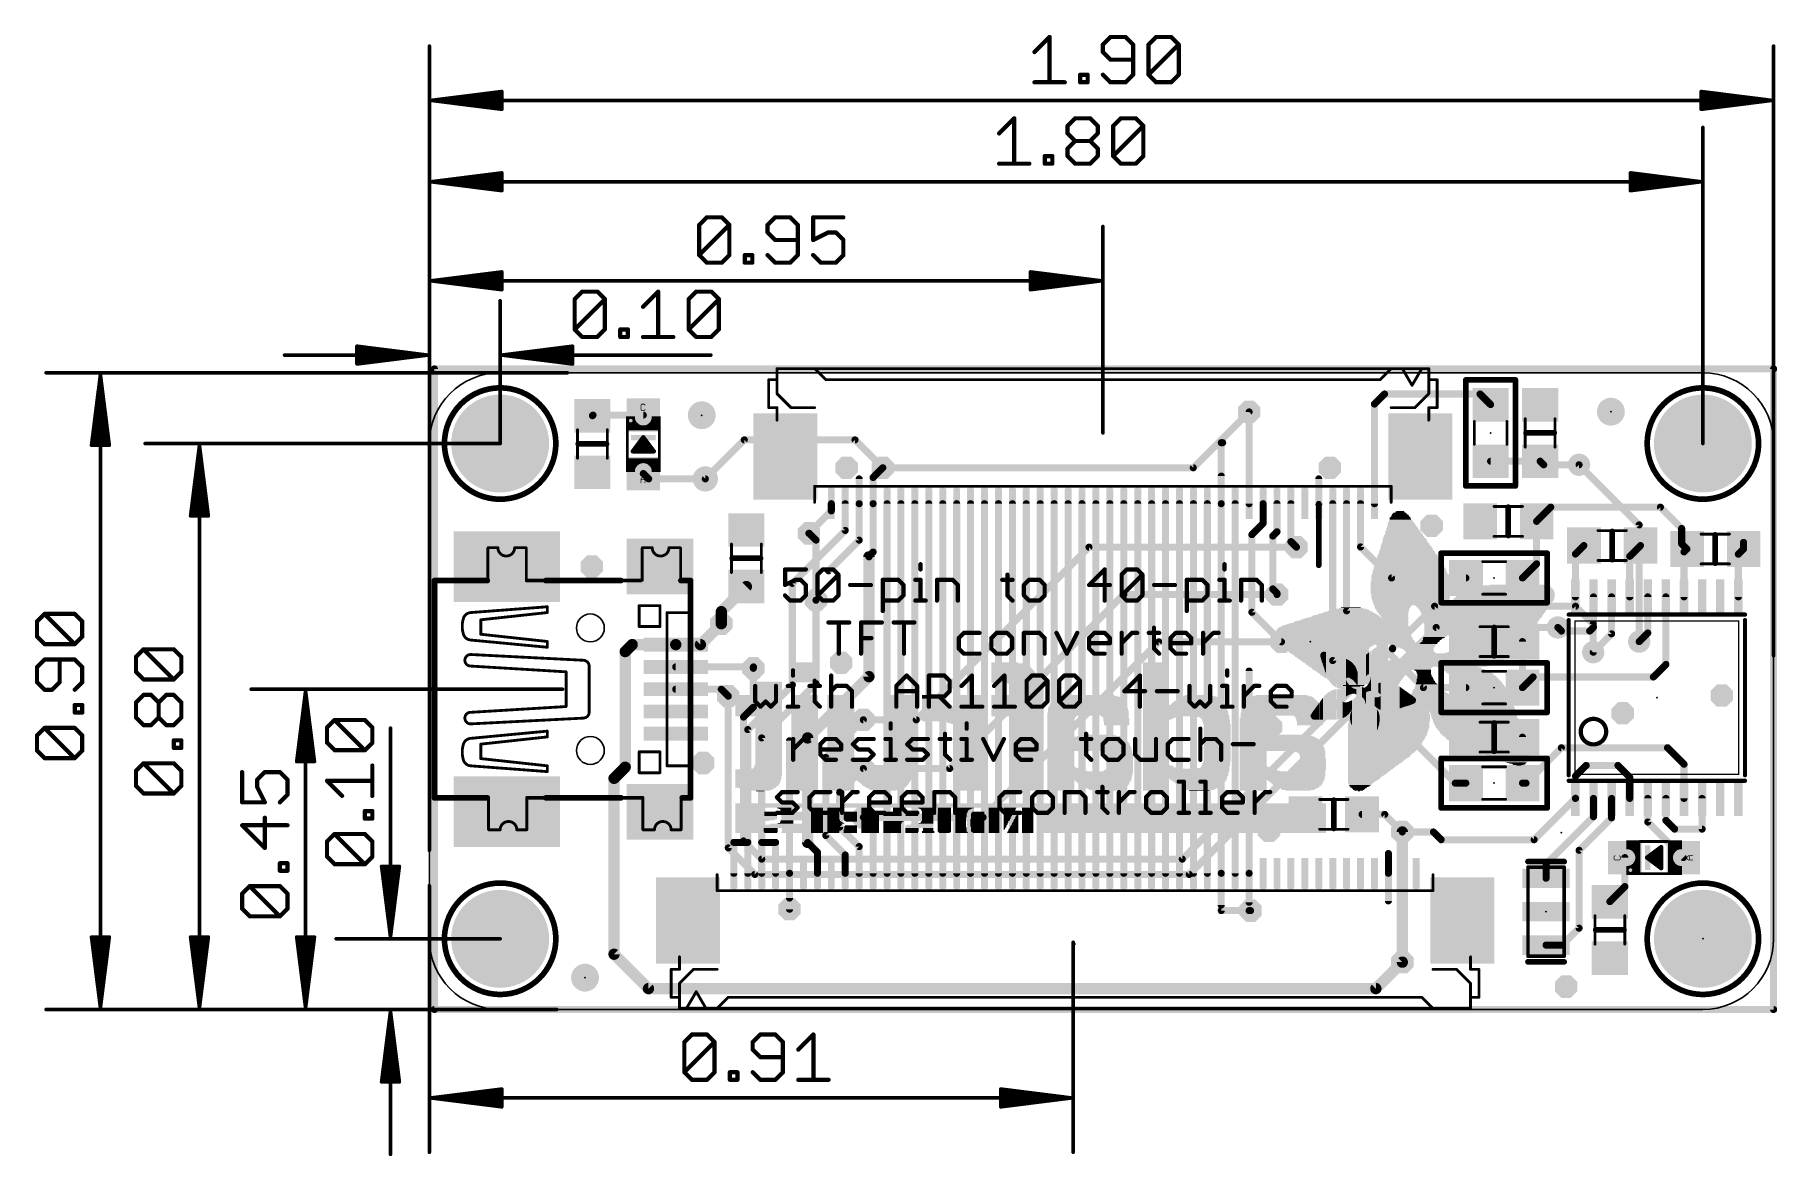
# Model space of a CAD drawing. Extents: x -14.2 to 48.4, y -5.3 to 35.
import ezdxf

# ---------------------------------------------------------------- set-up
doc = ezdxf.new("R2010")
doc.units = 0
for name, color, linetype in [('1', 12, 'CONTINUOUS'), ('16', 132, 'CONTINUOUS'), ('17', 110, 'CONTINUOUS'), ('18', 110, 'CONTINUOUS'), ('20', 53, 'CONTINUOUS'), ('21', 40, 'CONTINUOUS'), ('22', 6, 'CONTINUOUS'), ('23', 40, 'CONTINUOUS'), ('24', 6, 'CONTINUOUS'), ('47', 253, 'CONTINUOUS'), ('51', 253, 'CONTINUOUS')]:
    doc.layers.add(name, color=color, linetype=linetype)

# ---------------------------------------------------------------- blocks, each defined once
blk = doc.blocks.new('RECT')
blk.add_solid([(-0.5, -0.5), (0.5, -0.5), (-0.5, 0.5), (0.5, 0.5)])
blk = doc.blocks.new('PIE')
at = {"const_width": 0.5}
blk.add_lwpolyline([(0, -0.25, 1), (0, 0.25, 1), (0, -0.25)], format="xyb", dxfattribs=at)
blk = doc.blocks.new('ROUNDP')
at = {"const_width": 0.5}
blk.add_lwpolyline([(0, -0.25, 1), (0, 0.25, 1), (0, -0.25)], format="xyb", dxfattribs=at)
blk = doc.blocks.new('OCTAGONV')
at = {"const_width": 0.5}
blk.add_lwpolyline([(-0.25, -0.1036), (-0.25, 0.1036), (-0.1036, 0.25), (0.1036, 0.25), (0.25, 0.1036), (0.25, -0.1036), (0.1036, -0.25), (-0.1036, -0.25), (-0.25, -0.1036), (-0.25, 0.1036)], dxfattribs=at)
blk = doc.blocks.new('ROUNDV')
at = {"const_width": 0.5}
blk.add_lwpolyline([(0, -0.25, 1), (0, 0.25, 1), (0, -0.25)], format="xyb", dxfattribs=at)

msp = doc.modelspace()

# ---------------------------------------------------------------- linework, layer by layer
at = {"layer": '1'}
for points, const_width in [([(0.18, 0), (0.18, 23)], 0.254), ([(0.18, 23), (48.26, 23)], 0.254), ([(48.26, 23), (48.26, 0)], 0.254), ([(33.93, 21.738), (34.29, 22.098)], 0.254), ([(34.29, 22.098), (37.719, 22.098)], 0.254), ([(37.719, 22.098), (38.1, 21.717)], 0.254), ([(5.874, 21.342), (5.852, 21.32)], 0.254), ([(7.68, 21.342), (5.874, 21.342)], 0.254), ([(29.43, 18.16), (29.43, 21.455)], 0.254), ([(33.93, 18.16), (33.93, 21.738)], 0.254), ([(28.43, 18.16), (28.43, 20.35)], 0.254), ([(28.43, 20.35), (28.48, 20.35)], 0.254), ([(15.93, 19.1), (16.28, 19.45)], 0.254), ([(38.1, 19.685), (39.878, 19.685)], 0.254), ([(40.005, 19.558), (39.878, 19.685)], 0.254), ([(41.275, 19.558), (40.005, 19.558)], 0.254), ([(7.872, 19.05), (7.68, 19.242)], 0.254), ([(9.906, 19.05), (7.872, 19.05)], 0.254), ([(15.43, 18.16), (15.43, 19.05)], 0.254), ([(15.93, 18.16), (15.93, 19.1)], 0.254), ([(28.43, 18.16), (28.43, 19.15)], 0.254), ([(31.93, 19.05), (31.93, 18.16)], 0.254), ([(14.43, 18.16), (14.43, 17.9)], 0.254), ([(14.93, 17.2), (14.93, 18.16)], 0.254), ([(15.43, 16.85), (15.43, 18.16)], 0.254), ([(15.93, 16.423), (15.93, 18.16)], 0.254), ([(16.43, 18.16), (16.43, 4.89)], 0.254), ([(16.93, 4.89), (16.93, 18.16)], 0.254), ([(17.43, 18.16), (17.43, 4.89)], 0.254), ([(17.93, 4.89), (17.93, 18.16)], 0.254), ([(18.43, 18.16), (18.43, 4.89)], 0.254), ([(18.93, 4.89), (18.93, 18.16)], 0.254), ([(19.43, 18.16), (19.43, 4.89)], 0.254), ([(19.93, 4.89), (19.93, 18.16)], 0.254), ([(20.43, 4.89), (20.43, 18.16)], 0.254), ([(20.93, 18.16), (20.93, 4.89)], 0.254), ([(21.43, 4.89), (21.43, 18.16)], 0.254), ([(21.93, 18.16), (21.93, 4.89)], 0.254), ([(22.43, 4.89), (22.43, 18.16)], 0.254), ([(22.93, 18.16), (22.93, 4.89)], 0.254), ([(23.43, 4.89), (23.43, 18.16)], 0.254), ([(23.93, 18.16), (23.93, 4.89)], 0.254), ([(24.43, 4.89), (24.43, 18.16)], 0.254), ([(24.93, 18.16), (24.93, 4.89)], 0.254), ([(25.43, 4.89), (25.43, 18.16)], 0.254), ([(25.93, 18.16), (25.93, 4.89)], 0.254), ([(26.43, 4.89), (26.43, 18.16)], 0.254), ([(26.93, 18.16), (26.93, 4.89)], 0.254), ([(27.43, 4.89), (27.43, 18.16)], 0.254), ([(27.93, 18.16), (27.93, 4.89)], 0.254), ([(28.43, 4.89), (28.43, 18.16)], 0.254), ([(28.93, 4.89), (28.93, 18.16)], 0.254), ([(29.93, 18.16), (29.93, 17.45)], 0.254), ([(30.43, 18.16), (30.43, 17.15)], 0.254), ([(30.93, 18.16), (30.93, 16.8)], 0.254), ([(31.93, 15.95), (31.93, 18.16)], 0.2032), ([(32.43, 18.16), (32.43, 12.528)], 0.254), ([(32.93, 14.314), (32.93, 18.16)], 0.254), ([(33.43, 18.16), (33.43, 16.608)], 0.254), ([(39.751, 17.526), (40.259, 18.034)], 0.254), ([(40.259, 18.034), (44.196, 18.034)], 0.254), ([(44.196, 18.034), (44.958, 17.272)], 0.254), ([(14.43, 17.9), (13.626, 17.096)], 0.254), ([(29.93, 17.45), (29.53, 17.05)], 0.254), ([(39.751, 16.002), (39.751, 17.526)], 0.254), ([(13.03, 15.3), (14.93, 17.2)], 0.254), ([(14.33, 15.75), (15.43, 16.85)], 0.254), ([(29.53, 17.05), (29.53, 14.262)], 0.254), ([(30.43, 17.15), (30.28, 17)], 0.254), ([(30.28, 17), (30.28, 15.1)], 0.254), ([(30.93, 16.8), (31.13, 16.6)], 0.254), ([(44.958, 17.272), (44.958, 16.724)], 0.254), ([(47.181, 16.771), (47.181, 16.533)], 0.254), ([(15.78, 11.95), (15.78, 16.25)], 0.4064), ([(15.93, 16.423), (15.78, 16.273)], 0.254), ([(15.78, 16.273), (15.78, 16.25)], 0.254), ([(33.43, 16.608), (34.544, 15.494)], 0.254), ([(41.143, 16.353), (41.448, 16.658)], 0.254), ([(41.143, 14.8138), (41.143, 16.353)], 0.254), ([(43.093, 16.271), (43.48, 16.658)], 0.254), ([(43.093, 14.8138), (43.093, 16.271)], 0.254), ([(44.958, 16.724), (45.149, 16.533)], 0.254), ([(45.043, 16.427), (45.149, 16.533)], 0.254), ([(45.043, 14.8138), (45.043, 16.427)], 0.254), ([(46.993, 16.345), (47.181, 16.533)], 0.254), ([(46.993, 14.8138), (46.993, 16.345)], 0.254), ([(39.243, 15.494), (39.751, 16.002)], 0.254), ([(11.38, 15.184), (10.48, 14.284)], 0.4064), ([(13.03, 11.65), (13.03, 15.3)], 0.254), ([(30.28, 15.1), (30.43, 14.95)], 0.254), ([(30.43, 14.95), (30.43, 14.9)], 0.254), ([(34.544, 15.494), (37.211, 15.494)], 0.254), ([(10.48, 14.284), (10.48, 13.85)], 0.4064), ([(13.88, 11.7), (13.88, 14.696)], 0.254), ([(29.53, 14.262), (30.592, 13.2)], 0.254), ([(35.687, 11.557), (32.93, 14.314)], 0.254), ([(41.793, 13.726), (41.793, 14.8138)], 0.254), ([(42.443, 13.487), (42.443, 14.8138)], 0.254), ([(43.743, 14.8138), (43.743, 13.517)], 0.254), ([(44.393, 14.8138), (44.393, 12.389)], 0.254), ([(9.73, 13.1), (10.48, 13.85)], 0.4064), ([(40.513, 13.716), (40.64, 13.589)], 0.254), ([(41.656, 13.589), (41.793, 13.726)], 0.254), ([(7.03, 12.85), (7.28, 13.1)], 0.4064), ([(7.28, 13.1), (8.844, 13.1)], 0.4064), ([(8.844, 13.1), (9.73, 13.1)], 0.4064), ([(39.243, 11.557), (39.243, 13.208)], 0.254), ([(40.64, 13.589), (41.656, 13.589)], 0.254), ([(41.783, 12.827), (42.443, 13.487)], 0.254), ([(43.743, 13.517), (43.434, 13.208)], 0.254), ([(7.03, 8.7), (7.03, 12.85)], 0.4064), ([(32.43, 12.528), (36.83, 8.128)], 0.254), ([(44.393, 12.389), (43.942, 11.938)], 0.254), ([(8.844, 12.3), (11.634, 12.3)], 0.254), ([(11.634, 12.3), (11.63, 12.296)], 0.254), ([(11.63, 12.296), (11.63, 12.25)], 0.254), ([(13.58, 9.75), (15.78, 11.95)], 0.4064), ([(29.43, 4.89), (29.43, 12.15)], 0.254), ([(39.624, 11.938), (39.243, 11.557)], 0.254), ([(43.942, 11.938), (39.624, 11.938)], 0.254), ([(8.844, 11.5), (10.48, 11.5)], 0.254), ([(10.48, 11.5), (10.73, 11.25)], 0.254), ([(11.43, 10.05), (13.03, 11.65)], 0.254), ([(11.93, 9.75), (13.88, 11.7)], 0.254), ([(37.211, 11.557), (35.687, 11.557)], 0.254), ([(11.43, 6), (11.43, 10.05)], 0.254), ([(14.23, 9.05), (15.58, 10.4)], 0.254), ([(11.93, 6), (11.93, 9.75)], 0.254), ([(12.93, 4.89), (12.93, 9.65)], 0.254), ([(13.58, 6), (13.58, 9.75)], 0.4064), ([(39.243, 8.128), (39.243, 9.779)], 0.254), ([(39.37, 8.128), (40.64, 9.398)], 0.254), ([(44.45, 9.398), (40.64, 9.398)], 0.254), ([(45.043, 8.805), (44.45, 9.398)], 0.254), ([(6.63, 8.3), (7.03, 8.7)], 0.4064), ([(14.23, 6.25), (14.23, 9.05)], 0.254), ([(14.73, 7.8), (15.58, 8.65)], 0.254), ([(41.529, 8.763), (41.148, 8.382)], 0.254), ([(42.672, 8.763), (41.529, 8.763)], 0.254), ([(43.093, 8.342), (42.672, 8.763)], 0.254), ([(45.043, 7.5782), (45.043, 8.805)], 0.254), ([(6.63, 8.3), (6.63, 1.985)], 0.4064), ([(36.83, 8.128), (37.211, 8.128)], 0.254), ([(39.243, 8.128), (39.37, 8.128)], 0.254), ([(41.148, 8.382), (41.148, 7.5832)], 0.254), ([(43.093, 7.5782), (43.093, 8.342)], 0.254), ([(14.73, 6.55), (14.73, 7.8)], 0.254), ([(41.143, 7.5782), (39.6608, 6.096)], 0.254), ([(41.148, 7.5832), (41.143, 7.5782)], 0.254), ([(41.793, 6.922), (41.793, 7.5782)], 0.254), ([(42.443, 6.883), (42.443, 7.5782)], 0.254), ([(43.743, 6.731), (43.743, 7.5782)], 0.254), ([(44.393, 7.5782), (44.393, 6.788)], 0.254), ([(45.693, 7.5782), (45.693, 6.477)], 0.254), ([(15.93, 6.55), (15.58, 6.9)], 0.254), ([(33.487, 7.006), (34.297, 7.006)], 0.254), ([(34.297, 7.006), (34.93, 6.373)], 0.254), ([(40.091, 5.22), (41.793, 6.922)], 0.254), ([(41.275, 5.715), (42.443, 6.883)], 0.254), ([(44.393, 6.788), (44.704, 6.477)], 0.254), ([(14.93, 5.55), (14.23, 6.25)], 0.254), ([(15.43, 5.85), (14.73, 6.55)], 0.254), ([(15.93, 4.89), (15.93, 6.55)], 0.254), ([(36.045, 6.373), (34.93, 6.373)], 0.254), ([(36.322, 6.096), (36.045, 6.373)], 0.254), ([(43.743, 6.731), (45.02, 5.454)], 0.254), ([(45.693, 6.477), (44.704, 6.477)], 0.254), ([(10.93, 4.89), (10.93, 6)], 0.254), ([(10.93, 6), (11.43, 6)], 0.254), ([(11.43, 6), (11.43, 4.89)], 0.254), ([(11.93, 4.89), (11.93, 6)], 0.254), ([(11.93, 6), (12.43, 6)], 0.254), ([(12.43, 6), (12.43, 4.89)], 0.254), ([(13.93, 5.65), (13.58, 6)], 0.254), ([(13.93, 4.89), (13.93, 5.65)], 0.254), ([(14.93, 4.89), (14.93, 5.55)], 0.254), ([(15.43, 4.89), (15.43, 5.85)], 0.254), ([(34.43, 4.89), (34.43, 5.6)], 0.254), ([(39.6608, 6.096), (36.322, 6.096)], 0.254), ([(41.275, 2.921), (41.275, 5.715)], 0.254), ([(12.93, 4), (12.93, 4.89)], 0.254), ([(12.93, 4.89), (12.93, 3.6)], 0.254), ([(28.43, 3.75), (28.43, 4.89)], 0.254), ([(28.43, 4.89), (28.43, 3.55)], 0.254), ([(29.43, 3.85), (29.43, 4.89)], 0.254), ([(29.43, 4.89), (29.43, 3.55)], 0.254), ([(34.43, 4.89), (34.43, 3.9)], 0.254), ([(40.091, 5.22), (40.091, 4.712)], 0.254), ([(42.92, 4.413), (42.92, 5.454)], 0.254), ([(42.381, 3.874), (42.92, 4.413)], 0.254), ([(28.43, 3.55), (29.48, 3.55)], 0.254), ([(29.43, 3.55), (29.48, 3.55)], 0.254), ([(40.666, 2.312), (41.275, 2.921)], 0.254), ([(6.63, 1.985), (7.865, 0.75)], 0.4064), ([(33.98, 0.75), (34.93, 1.7)], 0.4064), ([(40.091, 2.312), (40.666, 2.312)], 0.254), ([(7.865, 0.75), (33.98, 0.75)], 0.4064), ([(48.26, 0), (0.18, 0)], 0.254)]:
    msp.add_lwpolyline(points, dxfattribs=dict(at, const_width=const_width))
for points, const_width in [([(0.2435, 23, 1), (0.1165, 23)], 0.127), ([(0.18, 23.0635, 1), (0.18, 22.9365)], 0.127), ([(48.3235, 23, 1), (48.1965, 23)], 0.127), ([(48.26, 22.9365, 1), (48.26, 23.0635)], 0.127), ([(34.29, 22.1615, 1), (34.29, 22.0345)], 0.127), ([(34.3349, 22.0531, 1), (34.2451, 22.1429)], 0.127), ([(37.7639, 22.1429, 1), (37.6741, 22.0531)], 0.127), ([(37.719, 22.0345, 1), (37.719, 22.1615)], 0.127), ([(5.8071, 21.3649, 1), (5.8969, 21.2751)], 0.127), ([(5.874, 21.4055, 1), (5.874, 21.2785)], 0.127), ([(5.9189, 21.2971, 1), (5.8291, 21.3869)], 0.127), ([(7.68, 21.2785, 1), (7.68, 21.4055)], 0.127), ([(29.4935, 21.455, 1), (29.3665, 21.455)], 0.127), ([(33.9935, 21.738, 1), (33.8665, 21.738)], 0.127), ([(33.8851, 21.7829, 1), (33.9749, 21.6931)], 0.127), ([(38.0551, 21.6721, 1), (38.1449, 21.7619)], 0.127), ([(28.4935, 20.35, 1), (28.3665, 20.35)], 0.127), ([(28.43, 20.4135, 1), (28.43, 20.2865)], 0.127), ([(28.48, 20.2865, 1), (28.48, 20.4135)], 0.127), ([(16.3249, 19.4051, 1), (16.2351, 19.4949)], 0.127), ([(38.1, 19.7485, 1), (38.1, 19.6215)], 0.127), ([(39.9229, 19.7299, 1), (39.8331, 19.6401)], 0.127), ([(39.878, 19.6215, 1), (39.878, 19.7485)], 0.127), ([(40.005, 19.6215, 1), (40.005, 19.4945)], 0.127), ([(39.9601, 19.5131, 1), (40.0499, 19.6029)], 0.127), ([(41.275, 19.4945, 1), (41.275, 19.6215)], 0.127), ([(7.7249, 19.2869, 1), (7.6351, 19.1971)], 0.127), ([(7.872, 19.1135, 1), (7.872, 18.9865)], 0.127), ([(7.8271, 19.0051, 1), (7.9169, 19.0949)], 0.127), ([(9.906, 18.9865, 1), (9.906, 19.1135)], 0.127), ([(15.4935, 19.05, 1), (15.3665, 19.05)], 0.127), ([(15.9935, 19.1, 1), (15.8665, 19.1)], 0.127), ([(15.8851, 19.1449, 1), (15.9749, 19.0551)], 0.127), ([(28.4935, 19.15, 1), (28.3665, 19.15)], 0.127), ([(31.9935, 19.05, 1), (31.8665, 19.05)], 0.127), ([(14.4935, 18.16, 1), (14.3665, 18.16)], 0.127), ([(14.9935, 18.16, 1), (14.8665, 18.16)], 0.127), ([(15.4935, 18.16, 1), (15.3665, 18.16)], 0.127), ([(15.3665, 18.16, 1), (15.4935, 18.16)], 0.127), ([(15.9935, 18.16, 1), (15.8665, 18.16)], 0.127), ([(15.8665, 18.16, 1), (15.9935, 18.16)], 0.127), ([(16.4935, 18.16, 1), (16.3665, 18.16)], 0.127), ([(16.9935, 18.16, 1), (16.8665, 18.16)], 0.127), ([(17.4935, 18.16, 1), (17.3665, 18.16)], 0.127), ([(17.9935, 18.16, 1), (17.8665, 18.16)], 0.127), ([(18.4935, 18.16, 1), (18.3665, 18.16)], 0.127), ([(18.9935, 18.16, 1), (18.8665, 18.16)], 0.127), ([(19.4935, 18.16, 1), (19.3665, 18.16)], 0.127), ([(19.9935, 18.16, 1), (19.8665, 18.16)], 0.127), ([(20.4935, 18.16, 1), (20.3665, 18.16)], 0.127), ([(20.9935, 18.16, 1), (20.8665, 18.16)], 0.127), ([(21.4935, 18.16, 1), (21.3665, 18.16)], 0.127), ([(21.9935, 18.16, 1), (21.8665, 18.16)], 0.127), ([(22.4935, 18.16, 1), (22.3665, 18.16)], 0.127), ([(22.9935, 18.16, 1), (22.8665, 18.16)], 0.127), ([(23.4935, 18.16, 1), (23.3665, 18.16)], 0.127), ([(23.9935, 18.16, 1), (23.8665, 18.16)], 0.127), ([(24.4935, 18.16, 1), (24.3665, 18.16)], 0.127), ([(24.9935, 18.16, 1), (24.8665, 18.16)], 0.127), ([(25.4935, 18.16, 1), (25.3665, 18.16)], 0.127), ([(25.9935, 18.16, 1), (25.8665, 18.16)], 0.127), ([(26.4935, 18.16, 1), (26.3665, 18.16)], 0.127), ([(26.9935, 18.16, 1), (26.8665, 18.16)], 0.127), ([(27.4935, 18.16, 1), (27.3665, 18.16)], 0.127), ([(27.9935, 18.16, 1), (27.8665, 18.16)], 0.127), ([(28.4935, 18.16, 1), (28.3665, 18.16)], 0.127), ([(28.3665, 18.16, 1), (28.4935, 18.16)], 0.127), ([(28.3665, 18.16, 1), (28.4935, 18.16)], 0.127), ([(28.9935, 18.16, 1), (28.8665, 18.16)], 0.127), ([(29.3665, 18.16, 1), (29.4935, 18.16)], 0.127), ([(29.9935, 18.16, 1), (29.8665, 18.16)], 0.127), ([(30.4935, 18.16, 1), (30.3665, 18.16)], 0.127), ([(30.9935, 18.16, 1), (30.8665, 18.16)], 0.127), ([(31.8665, 18.16, 1), (31.9935, 18.16)], 0.127), ([(31.9808, 18.16, 1), (31.8792, 18.16)], 0.1016), ([(32.4935, 18.16, 1), (32.3665, 18.16)], 0.127), ([(32.9935, 18.16, 1), (32.8665, 18.16)], 0.127), ([(33.4935, 18.16, 1), (33.3665, 18.16)], 0.127), ([(33.8665, 18.16, 1), (33.9935, 18.16)], 0.127), ([(40.259, 18.0975, 1), (40.259, 17.9705)], 0.127), ([(40.3039, 17.9891, 1), (40.2141, 18.0789)], 0.127), ([(44.2409, 18.0789, 1), (44.1511, 17.9891)], 0.127), ([(44.196, 17.9705, 1), (44.196, 18.0975)], 0.127), ([(14.3665, 17.9, 1), (14.4935, 17.9)], 0.127), ([(14.4749, 17.8551, 1), (14.3851, 17.9449)], 0.127), ([(29.9749, 17.4051, 1), (29.8851, 17.4949)], 0.127), ([(39.8145, 17.526, 1), (39.6875, 17.526)], 0.127), ([(39.7061, 17.5709, 1), (39.7959, 17.4811)], 0.127), ([(13.5811, 17.1409, 1), (13.6709, 17.0511)], 0.127), ([(14.8665, 17.2, 1), (14.9935, 17.2)], 0.127), ([(14.9749, 17.1551, 1), (14.8851, 17.2449)], 0.127), ([(15.3665, 16.85, 1), (15.4935, 16.85)], 0.127), ([(15.4749, 16.8051, 1), (15.3851, 16.8949)], 0.127), ([(29.5935, 17.05, 1), (29.4665, 17.05)], 0.127), ([(29.4851, 17.0949, 1), (29.5749, 17.0051)], 0.127), ([(29.8665, 17.45, 1), (29.9935, 17.45)], 0.127), ([(30.3435, 17, 1), (30.2165, 17)], 0.127), ([(30.2351, 17.0449, 1), (30.3249, 16.9551)], 0.127), ([(30.3665, 17.15, 1), (30.4935, 17.15)], 0.127), ([(30.4749, 17.1051, 1), (30.3851, 17.1949)], 0.127), ([(30.9749, 16.8449, 1), (30.8851, 16.7551)], 0.127), ([(45.0215, 17.272, 1), (44.8945, 17.272)], 0.127), ([(44.9131, 17.2271, 1), (45.0029, 17.3169)], 0.127), ([(47.2445, 16.771, 1), (47.1175, 16.771)], 0.127), ([(15.8816, 16.25, 1), (15.6784, 16.25)], 0.2032), ([(15.8435, 16.273, 1), (15.7165, 16.273)], 0.127), ([(15.7351, 16.3179, 1), (15.8249, 16.2281)], 0.127), ([(15.7165, 16.25, 1), (15.8435, 16.25)], 0.127), ([(15.8665, 16.423, 1), (15.9935, 16.423)], 0.127), ([(15.9749, 16.3781, 1), (15.8851, 16.4679)], 0.127), ([(30.8665, 16.8, 1), (30.9935, 16.8)], 0.127), ([(31.0851, 16.5551, 1), (31.1749, 16.6449)], 0.127), ([(33.4749, 16.6529, 1), (33.3851, 16.5631)], 0.127), ([(33.3665, 16.608, 1), (33.4935, 16.608)], 0.127), ([(41.2065, 16.353, 1), (41.0795, 16.353)], 0.127), ([(41.0981, 16.3979, 1), (41.1879, 16.3081)], 0.127), ([(41.4929, 16.6131, 1), (41.4031, 16.7029)], 0.127), ([(43.1565, 16.271, 1), (43.0295, 16.271)], 0.127), ([(43.0481, 16.3159, 1), (43.1379, 16.2261)], 0.127), ([(43.5249, 16.6131, 1), (43.4351, 16.7029)], 0.127), ([(45.0029, 16.7689, 1), (44.9131, 16.6791)], 0.127), ([(44.8945, 16.724, 1), (45.0215, 16.724)], 0.127), ([(45.1065, 16.427, 1), (44.9795, 16.427)], 0.127), ([(44.9981, 16.4719, 1), (45.0879, 16.3821)], 0.127), ([(45.1939, 16.4881, 1), (45.1041, 16.5779)], 0.127), ([(45.1041, 16.4881, 1), (45.1939, 16.5779)], 0.127), ([(47.0565, 16.345, 1), (46.9295, 16.345)], 0.127), ([(46.9481, 16.3899, 1), (47.0379, 16.3001)], 0.127), ([(47.1175, 16.533, 1), (47.2445, 16.533)], 0.127), ([(47.2259, 16.4881, 1), (47.1361, 16.5779)], 0.127), ([(14.2851, 15.7949, 1), (14.3749, 15.7051)], 0.127), ([(31.8792, 15.95, 1), (31.9808, 15.95)], 0.1016), ([(39.6875, 16.002, 1), (39.8145, 16.002)], 0.127), ([(39.7959, 15.9571, 1), (39.7061, 16.0469)], 0.127), ([(11.4518, 15.1122, 1), (11.3082, 15.2558)], 0.2032), ([(13.0935, 15.3, 1), (12.9665, 15.3)], 0.127), ([(12.9851, 15.3449, 1), (13.0749, 15.2551)], 0.127), ([(30.3249, 15.1449, 1), (30.2351, 15.0551)], 0.127), ([(30.2165, 15.1, 1), (30.3435, 15.1)], 0.127), ([(30.4935, 14.95, 1), (30.3665, 14.95)], 0.127), ([(30.3851, 14.9051, 1), (30.4749, 14.9949)], 0.127), ([(34.544, 15.5575, 1), (34.544, 15.4305)], 0.127), ([(34.4991, 15.4491, 1), (34.5889, 15.5389)], 0.127), ([(37.211, 15.4305, 1), (37.211, 15.5575)], 0.127), ([(39.1981, 15.5389, 1), (39.2879, 15.4491)], 0.127), ([(10.5816, 14.284, 1), (10.3784, 14.284)], 0.2032), ([(10.4082, 14.3558, 1), (10.5518, 14.2122)], 0.2032), ([(13.9435, 14.696, 1), (13.8165, 14.696)], 0.127), ([(29.5749, 14.3069, 1), (29.4851, 14.2171)], 0.127), ([(30.3665, 14.9, 1), (30.4935, 14.9)], 0.127), ([(32.9749, 14.3589, 1), (32.8851, 14.2691)], 0.127), ([(41.0795, 14.8138, 1), (41.2065, 14.8138)], 0.127), ([(41.8565, 14.8138, 1), (41.7295, 14.8138)], 0.127), ([(42.5065, 14.8138, 1), (42.3795, 14.8138)], 0.127), ([(43.0295, 14.8138, 1), (43.1565, 14.8138)], 0.127), ([(43.8065, 14.8138, 1), (43.6795, 14.8138)], 0.127), ([(44.4565, 14.8138, 1), (44.3295, 14.8138)], 0.127), ([(44.9795, 14.8138, 1), (45.1065, 14.8138)], 0.127), ([(46.9295, 14.8138, 1), (47.0565, 14.8138)], 0.127), ([(10.3784, 13.85, 1), (10.5816, 13.85)], 0.2032), ([(10.5518, 13.7782, 1), (10.4082, 13.9218)], 0.2032), ([(29.4665, 14.262, 1), (29.5935, 14.262)], 0.127), ([(32.8665, 14.314, 1), (32.9935, 14.314)], 0.127), ([(40.5579, 13.7609, 1), (40.4681, 13.6711)], 0.127), ([(41.7295, 13.726, 1), (41.8565, 13.726)], 0.127), ([(41.8379, 13.6811, 1), (41.7481, 13.7709)], 0.127), ([(7.28, 13.2016, 1), (7.28, 12.9984)], 0.2032), ([(7.3518, 13.0282, 1), (7.2082, 13.1718)], 0.2032), ([(8.844, 13.2016, 1), (8.844, 12.9984)], 0.2032), ([(8.844, 12.9984, 1), (8.844, 13.2016)], 0.2032), ([(9.6582, 13.1718, 1), (9.8018, 13.0282)], 0.2032), ([(9.73, 12.9984, 1), (9.73, 13.2016)], 0.2032), ([(30.5471, 13.1551, 1), (30.6369, 13.2449)], 0.127), ([(39.3065, 13.208, 1), (39.1795, 13.208)], 0.127), ([(40.64, 13.6525, 1), (40.64, 13.5255)], 0.127), ([(40.5951, 13.5441, 1), (40.6849, 13.6339)], 0.127), ([(41.6111, 13.6339, 1), (41.7009, 13.5441)], 0.127), ([(41.656, 13.5255, 1), (41.656, 13.6525)], 0.127), ([(42.3795, 13.487, 1), (42.5065, 13.487)], 0.127), ([(42.4879, 13.4421, 1), (42.3981, 13.5319)], 0.127), ([(43.3891, 13.2529, 1), (43.4789, 13.1631)], 0.127), ([(43.6795, 13.517, 1), (43.8065, 13.517)], 0.127), ([(43.7879, 13.4721, 1), (43.6981, 13.5619)], 0.127), ([(7.1316, 12.85, 1), (6.9284, 12.85)], 0.2032), ([(6.9582, 12.9218, 1), (7.1018, 12.7782)], 0.2032), ([(32.4749, 12.5729, 1), (32.3851, 12.4831)], 0.127), ([(32.3665, 12.528, 1), (32.4935, 12.528)], 0.127), ([(41.7381, 12.8719, 1), (41.8279, 12.7821)], 0.127), ([(44.4379, 12.3441, 1), (44.3481, 12.4339)], 0.127), ([(8.844, 12.3635, 1), (8.844, 12.2365)], 0.127), ([(11.6935, 12.296, 1), (11.5665, 12.296)], 0.127), ([(11.5851, 12.3409, 1), (11.6749, 12.2511)], 0.127), ([(11.5665, 12.25, 1), (11.6935, 12.25)], 0.127), ([(11.6789, 12.2551, 1), (11.5891, 12.3449)], 0.127), ([(11.634, 12.2365, 1), (11.634, 12.3635)], 0.127), ([(15.6784, 11.95, 1), (15.8816, 11.95)], 0.2032), ([(15.8518, 11.8782, 1), (15.7082, 12.0218)], 0.2032), ([(29.4935, 12.15, 1), (29.3665, 12.15)], 0.127), ([(39.624, 12.0015, 1), (39.624, 11.8745)], 0.127), ([(39.6689, 11.8931, 1), (39.5791, 11.9829)], 0.127), ([(43.8971, 11.9829, 1), (43.9869, 11.8931)], 0.127), ([(43.942, 11.8745, 1), (43.942, 12.0015)], 0.127), ([(44.3295, 12.389, 1), (44.4565, 12.389)], 0.127), ([(8.844, 11.5635, 1), (8.844, 11.4365)], 0.127), ([(10.5249, 11.5449, 1), (10.4351, 11.4551)], 0.127), ([(10.48, 11.4365, 1), (10.48, 11.5635)], 0.127), ([(10.6851, 11.2051, 1), (10.7749, 11.2949)], 0.127), ([(12.9665, 11.65, 1), (13.0935, 11.65)], 0.127), ([(13.0749, 11.6051, 1), (12.9851, 11.6949)], 0.127), ([(13.8165, 11.7, 1), (13.9435, 11.7)], 0.127), ([(13.9249, 11.6551, 1), (13.8351, 11.7449)], 0.127), ([(35.687, 11.6205, 1), (35.687, 11.4935)], 0.127), ([(35.6421, 11.5121, 1), (35.7319, 11.6019)], 0.127), ([(37.211, 11.4935, 1), (37.211, 11.6205)], 0.127), ([(39.1981, 11.6019, 1), (39.2879, 11.5121)], 0.127), ([(39.1795, 11.557, 1), (39.3065, 11.557)], 0.127), ([(11.4935, 10.05, 1), (11.3665, 10.05)], 0.127), ([(11.3851, 10.0949, 1), (11.4749, 10.0051)], 0.127), ([(15.6249, 10.3551, 1), (15.5351, 10.4449)], 0.127), ([(11.9935, 9.75, 1), (11.8665, 9.75)], 0.127), ([(11.8851, 9.7949, 1), (11.9749, 9.7051)], 0.127), ([(12.9935, 9.65, 1), (12.8665, 9.65)], 0.127), ([(13.6816, 9.75, 1), (13.4784, 9.75)], 0.2032), ([(13.5082, 9.8218, 1), (13.6518, 9.6782)], 0.2032), ([(39.3065, 9.779, 1), (39.1795, 9.779)], 0.127), ([(40.64, 9.4615, 1), (40.64, 9.3345)], 0.127), ([(40.6849, 9.3531, 1), (40.5951, 9.4429)], 0.127), ([(44.4949, 9.4429, 1), (44.4051, 9.3531)], 0.127), ([(44.45, 9.3345, 1), (44.45, 9.4615)], 0.127), ([(6.9284, 8.7, 1), (7.1316, 8.7)], 0.2032), ([(7.1018, 8.6282, 1), (6.9582, 8.7718)], 0.2032), ([(14.2935, 9.05, 1), (14.1665, 9.05)], 0.127), ([(14.1851, 9.0949, 1), (14.2749, 9.0051)], 0.127), ([(15.6249, 8.6051, 1), (15.5351, 8.6949)], 0.127), ([(41.529, 8.8265, 1), (41.529, 8.6995)], 0.127), ([(41.5739, 8.7181, 1), (41.4841, 8.8079)], 0.127), ([(42.7169, 8.8079, 1), (42.6271, 8.7181)], 0.127), ([(42.672, 8.6995, 1), (42.672, 8.8265)], 0.127), ([(45.1065, 8.805, 1), (44.9795, 8.805)], 0.127), ([(44.9981, 8.7601, 1), (45.0879, 8.8499)], 0.127), ([(6.7316, 8.3, 1), (6.5284, 8.3)], 0.2032), ([(6.5582, 8.3718, 1), (6.7018, 8.2282)], 0.2032), ([(36.83, 8.1915, 1), (36.83, 8.0645)], 0.127), ([(36.7851, 8.0831, 1), (36.8749, 8.1729)], 0.127), ([(37.211, 8.0645, 1), (37.211, 8.1915)], 0.127), ([(39.243, 8.1915, 1), (39.243, 8.0645)], 0.127), ([(39.1795, 8.128, 1), (39.3065, 8.128)], 0.127), ([(39.3251, 8.1729, 1), (39.4149, 8.0831)], 0.127), ([(39.37, 8.0645, 1), (39.37, 8.1915)], 0.127), ([(41.2115, 8.382, 1), (41.0845, 8.382)], 0.127), ([(41.1031, 8.4269, 1), (41.1929, 8.3371)], 0.127), ([(43.1565, 8.342, 1), (43.0295, 8.342)], 0.127), ([(43.0481, 8.2971, 1), (43.1379, 8.3869)], 0.127), ([(14.7935, 7.8, 1), (14.6665, 7.8)], 0.127), ([(14.6851, 7.8449, 1), (14.7749, 7.7551)], 0.127), ([(41.0981, 7.6231, 1), (41.1879, 7.5333)], 0.127), ([(41.0845, 7.5832, 1), (41.2115, 7.5832)], 0.127), ([(41.1879, 7.5333, 1), (41.0981, 7.6231)], 0.127), ([(41.1929, 7.5383, 1), (41.1031, 7.6281)], 0.127), ([(41.8565, 7.5782, 1), (41.7295, 7.5782)], 0.127), ([(42.5065, 7.5782, 1), (42.3795, 7.5782)], 0.127), ([(43.0295, 7.5782, 1), (43.1565, 7.5782)], 0.127), ([(43.8065, 7.5782, 1), (43.6795, 7.5782)], 0.127), ([(44.4565, 7.5782, 1), (44.3295, 7.5782)], 0.127), ([(44.9795, 7.5782, 1), (45.1065, 7.5782)], 0.127), ([(45.7565, 7.5782, 1), (45.6295, 7.5782)], 0.127), ([(15.6249, 6.9449, 1), (15.5351, 6.8551)], 0.127), ([(33.487, 7.0695, 1), (33.487, 6.9425)], 0.127), ([(34.3419, 7.0509, 1), (34.2521, 6.9611)], 0.127), ([(34.297, 6.9425, 1), (34.297, 7.0695)], 0.127), ([(41.7295, 6.922, 1), (41.8565, 6.922)], 0.127), ([(41.8379, 6.8771, 1), (41.7481, 6.9669)], 0.127), ([(42.3795, 6.883, 1), (42.5065, 6.883)], 0.127), ([(42.4879, 6.8381, 1), (42.3981, 6.9279)], 0.127), ([(44.4379, 6.8329, 1), (44.3481, 6.7431)], 0.127), ([(14.2749, 6.2949, 1), (14.1851, 6.2051)], 0.127), ([(14.1665, 6.25, 1), (14.2935, 6.25)], 0.127), ([(14.7749, 6.5949, 1), (14.6851, 6.5051)], 0.127), ([(14.6665, 6.55, 1), (14.7935, 6.55)], 0.127), ([(15.9935, 6.55, 1), (15.8665, 6.55)], 0.127), ([(15.8851, 6.5051, 1), (15.9749, 6.5949)], 0.127), ([(34.93, 6.4365, 1), (34.93, 6.3095)], 0.127), ([(34.8851, 6.3281, 1), (34.9749, 6.4179)], 0.127), ([(36.0899, 6.4179, 1), (36.0001, 6.3281)], 0.127), ([(36.045, 6.3095, 1), (36.045, 6.4365)], 0.127), ([(43.7879, 6.7759, 1), (43.6981, 6.6861)], 0.127), ([(43.6795, 6.731, 1), (43.8065, 6.731)], 0.127), ([(44.3295, 6.788, 1), (44.4565, 6.788)], 0.127), ([(44.704, 6.5405, 1), (44.704, 6.4135)], 0.127), ([(44.6591, 6.4321, 1), (44.7489, 6.5219)], 0.127), ([(45.6295, 6.477, 1), (45.7565, 6.477)], 0.127), ([(45.693, 6.4135, 1), (45.693, 6.5405)], 0.127), ([(10.9935, 6, 1), (10.8665, 6)], 0.127), ([(10.93, 6.0635, 1), (10.93, 5.9365)], 0.127), ([(11.4935, 6, 1), (11.3665, 6)], 0.127), ([(11.3665, 6, 1), (11.4935, 6)], 0.127), ([(11.43, 5.9365, 1), (11.43, 6.0635)], 0.127), ([(11.9935, 6, 1), (11.8665, 6)], 0.127), ([(11.93, 6.0635, 1), (11.93, 5.9365)], 0.127), ([(11.8665, 6, 1), (11.9935, 6)], 0.127), ([(12.4935, 6, 1), (12.3665, 6)], 0.127), ([(12.43, 5.9365, 1), (12.43, 6.0635)], 0.127), ([(13.4784, 6, 1), (13.6816, 6)], 0.2032), ([(13.6249, 6.0449, 1), (13.5351, 5.9551)], 0.127), ([(13.9935, 5.65, 1), (13.8665, 5.65)], 0.127), ([(13.8851, 5.6051, 1), (13.9749, 5.6949)], 0.127), ([(14.9935, 5.55, 1), (14.8665, 5.55)], 0.127), ([(14.8851, 5.5051, 1), (14.9749, 5.5949)], 0.127), ([(15.4935, 5.85, 1), (15.3665, 5.85)], 0.127), ([(15.3851, 5.8051, 1), (15.4749, 5.8949)], 0.127), ([(34.4935, 5.6, 1), (34.3665, 5.6)], 0.127), ([(36.322, 6.1595, 1), (36.322, 6.0325)], 0.127), ([(36.2771, 6.0511, 1), (36.3669, 6.1409)], 0.127), ([(39.6159, 6.1409, 1), (39.7057, 6.0511)], 0.127), ([(39.6608, 6.0325, 1), (39.6608, 6.1595)], 0.127), ([(41.3385, 5.715, 1), (41.2115, 5.715)], 0.127), ([(41.2301, 5.7599, 1), (41.3199, 5.6701)], 0.127), ([(12.9935, 4.89, 1), (12.8665, 4.89)], 0.127), ([(12.9935, 4.89, 1), (12.8665, 4.89)], 0.127), ([(28.4935, 4.89, 1), (28.3665, 4.89)], 0.127), ([(28.4935, 4.89, 1), (28.3665, 4.89)], 0.127), ([(29.4935, 4.89, 1), (29.3665, 4.89)], 0.127), ([(29.4935, 4.89, 1), (29.3665, 4.89)], 0.127), ([(34.4935, 4.89, 1), (34.3665, 4.89)], 0.127), ([(40.1545, 5.22, 1), (40.0275, 5.22)], 0.127), ([(40.0461, 5.2649, 1), (40.1359, 5.1751)], 0.127), ([(42.9835, 5.454, 1), (42.8565, 5.454)], 0.127), ([(44.9751, 5.4091, 1), (45.0649, 5.4989)], 0.127), ([(10.8665, 4.89, 1), (10.9935, 4.89)], 0.127), ([(11.3665, 4.89, 1), (11.4935, 4.89)], 0.127), ([(11.8665, 4.89, 1), (11.9935, 4.89)], 0.127), ([(12.3665, 4.89, 1), (12.4935, 4.89)], 0.127), ([(12.8665, 4.89, 1), (12.9935, 4.89)], 0.127), ([(13.8665, 4.89, 1), (13.9935, 4.89)], 0.127), ([(14.8665, 4.89, 1), (14.9935, 4.89)], 0.127), ([(15.3665, 4.89, 1), (15.4935, 4.89)], 0.127), ([(15.8665, 4.89, 1), (15.9935, 4.89)], 0.127), ([(16.3665, 4.89, 1), (16.4935, 4.89)], 0.127), ([(16.8665, 4.89, 1), (16.9935, 4.89)], 0.127), ([(17.3665, 4.89, 1), (17.4935, 4.89)], 0.127), ([(17.8665, 4.89, 1), (17.9935, 4.89)], 0.127), ([(18.3665, 4.89, 1), (18.4935, 4.89)], 0.127), ([(18.8665, 4.89, 1), (18.9935, 4.89)], 0.127), ([(19.3665, 4.89, 1), (19.4935, 4.89)], 0.127), ([(19.8665, 4.89, 1), (19.9935, 4.89)], 0.127), ([(20.3665, 4.89, 1), (20.4935, 4.89)], 0.127), ([(20.8665, 4.89, 1), (20.9935, 4.89)], 0.127), ([(21.3665, 4.89, 1), (21.4935, 4.89)], 0.127), ([(21.8665, 4.89, 1), (21.9935, 4.89)], 0.127), ([(22.3665, 4.89, 1), (22.4935, 4.89)], 0.127), ([(22.8665, 4.89, 1), (22.9935, 4.89)], 0.127), ([(23.3665, 4.89, 1), (23.4935, 4.89)], 0.127), ([(23.8665, 4.89, 1), (23.9935, 4.89)], 0.127), ([(24.3665, 4.89, 1), (24.4935, 4.89)], 0.127), ([(24.8665, 4.89, 1), (24.9935, 4.89)], 0.127), ([(25.3665, 4.89, 1), (25.4935, 4.89)], 0.127), ([(25.8665, 4.89, 1), (25.9935, 4.89)], 0.127), ([(26.3665, 4.89, 1), (26.4935, 4.89)], 0.127), ([(26.8665, 4.89, 1), (26.9935, 4.89)], 0.127), ([(27.3665, 4.89, 1), (27.4935, 4.89)], 0.127), ([(27.8665, 4.89, 1), (27.9935, 4.89)], 0.127), ([(28.3665, 4.89, 1), (28.4935, 4.89)], 0.127), ([(28.8665, 4.89, 1), (28.9935, 4.89)], 0.127), ([(29.3665, 4.89, 1), (29.4935, 4.89)], 0.127), ([(34.3665, 4.89, 1), (34.4935, 4.89)], 0.127), ([(40.0275, 4.712, 1), (40.1545, 4.712)], 0.127), ([(42.8565, 4.413, 1), (42.9835, 4.413)], 0.127), ([(42.9649, 4.3681, 1), (42.8751, 4.4579)], 0.127), ([(12.8665, 4, 1), (12.9935, 4)], 0.127), ([(28.3665, 3.75, 1), (28.4935, 3.75)], 0.127), ([(29.3665, 3.85, 1), (29.4935, 3.85)], 0.127), ([(34.3665, 3.9, 1), (34.4935, 3.9)], 0.127), ([(42.3361, 3.9189, 1), (42.4259, 3.8291)], 0.127), ([(12.8665, 3.6, 1), (12.9935, 3.6)], 0.127), ([(28.43, 3.6135, 1), (28.43, 3.4865)], 0.127), ([(28.3665, 3.55, 1), (28.4935, 3.55)], 0.127), ([(29.43, 3.6135, 1), (29.43, 3.4865)], 0.127), ([(29.3665, 3.55, 1), (29.4935, 3.55)], 0.127), ([(29.48, 3.4865, 1), (29.48, 3.6135)], 0.127), ([(29.48, 3.4865, 1), (29.48, 3.6135)], 0.127), ([(41.2115, 2.921, 1), (41.3385, 2.921)], 0.127), ([(41.3199, 2.8761, 1), (41.2301, 2.9659)], 0.127), ([(6.5284, 1.985, 1), (6.7316, 1.985)], 0.2032), ([(6.7018, 2.0568, 1), (6.5582, 1.9132)], 0.2032), ([(35.0018, 1.6282, 1), (34.8582, 1.7718)], 0.2032), ([(40.091, 2.3755, 1), (40.091, 2.2485)], 0.127), ([(40.6211, 2.3569, 1), (40.7109, 2.2671)], 0.127), ([(40.666, 2.2485, 1), (40.666, 2.3755)], 0.127), ([(7.865, 0.8516, 1), (7.865, 0.6484)], 0.2032), ([(7.7932, 0.6782, 1), (7.9368, 0.8218)], 0.2032), ([(33.9082, 0.8218, 1), (34.0518, 0.6782)], 0.2032), ([(33.98, 0.6484, 1), (33.98, 0.8516)], 0.2032), ([(0.18, 0.0635, 1), (0.18, -0.0635)], 0.127), ([(0.1165, 0, 1), (0.2435, 0)], 0.127), ([(48.1965, 0, 1), (48.3235, 0)], 0.127), ([(48.26, -0.0635, 1), (48.26, 0.0635)], 0.127)]:
    msp.add_lwpolyline(points, format="xyb", dxfattribs=dict(at, const_width=const_width))
at = {"layer": '16'}
for points, const_width in [([(0.18, 0), (0.18, 23)], 0.254), ([(0.18, 23), (48.26, 23)], 0.254), ([(48.26, 23), (48.26, 0)], 0.254), ([(27.425, 19.45), (29.43, 21.455)], 0.254), ([(11.306, 20.45), (9.906, 19.05)], 0.254), ([(15.28, 20.45), (11.306, 20.45)], 0.254), ([(15.28, 20.45), (16.28, 19.45)], 0.254), ([(27.425, 19.45), (16.28, 19.45)], 0.254), ([(43.434, 17.399), (41.275, 19.558)], 0.254), ([(43.434, 13.208), (43.434, 17.399)], 0.254), ([(13.638, 17.096), (13.626, 17.096)], 0.254), ([(13.88, 16.854), (13.638, 17.096)], 0.254), ([(13.88, 16.854), (13.88, 14.696)], 0.254), ([(17.48, 10.4), (23.68, 16.6)], 0.254), ([(23.68, 16.6), (31.13, 16.6)], 0.254), ([(18.68, 8.65), (24.93, 14.9)], 0.254), ([(24.93, 14.9), (30.43, 14.9)], 0.254), ([(34.58, 12.969), (36.089, 14.478)], 0.254), ([(36.089, 14.478), (41.148, 14.478)], 0.254), ([(41.148, 14.478), (41.783, 13.843)], 0.254), ([(36.146, 13.716), (27.28, 4.85)], 0.254), ([(36.146, 13.716), (40.513, 13.716)], 0.254), ([(41.783, 13.843), (41.783, 12.827)], 0.254), ([(19.88, 6.9), (26.18, 13.2)], 0.254), ([(26.18, 13.2), (30.592, 13.2)], 0.254), ([(34.58, 12.95), (27.03, 5.4)], 0.254), ([(34.58, 12.969), (34.58, 12.95)], 0.254), ([(11.63, 10.85), (11.63, 12.25)], 0.254), ([(10.73, 5.8013), (10.73, 11.25)], 0.254), ([(11.28, 10.5), (11.63, 10.85)], 0.254), ([(11.28, 6.0519), (11.28, 10.5)], 0.254), ([(15.58, 10.4), (17.48, 10.4)], 0.254), ([(15.58, 8.65), (18.68, 8.65)], 0.254), ([(15.58, 6.9), (19.88, 6.9)], 0.254), ([(34.93, 1.7), (34.93, 6.373)], 0.4064), ([(11.6813, 4.85), (10.73, 5.8013)], 0.254), ([(11.9319, 5.4), (11.28, 6.0519)], 0.254), ([(27.03, 5.4), (11.9319, 5.4)], 0.254), ([(27.28, 4.85), (11.6813, 4.85)], 0.254), ([(48.26, 0), (0.18, 0)], 0.254)]:
    msp.add_lwpolyline(points, dxfattribs=dict(at, const_width=const_width))
for points, const_width in [([(0.2435, 23, 1), (0.1165, 23)], 0.127), ([(0.18, 23.0635, 1), (0.18, 22.9365)], 0.127), ([(48.3235, 23, 1), (48.1965, 23)], 0.127), ([(48.26, 22.9365, 1), (48.26, 23.0635)], 0.127), ([(29.4749, 21.4101, 1), (29.3851, 21.4999)], 0.127), ([(11.306, 20.5135, 1), (11.306, 20.3865)], 0.127), ([(11.3509, 20.4051, 1), (11.2611, 20.4949)], 0.127), ([(15.3249, 20.4949, 1), (15.2351, 20.4051)], 0.127), ([(15.28, 20.3865, 1), (15.28, 20.5135)], 0.127), ([(16.28, 19.5135, 1), (16.28, 19.3865)], 0.127), ([(16.2351, 19.4051, 1), (16.3249, 19.4949)], 0.127), ([(27.3801, 19.4949, 1), (27.4699, 19.4051)], 0.127), ([(27.425, 19.3865, 1), (27.425, 19.5135)], 0.127), ([(41.3199, 19.6029, 1), (41.2301, 19.5131)], 0.127), ([(9.8611, 19.0949, 1), (9.9509, 19.0051)], 0.127), ([(43.4975, 17.399, 1), (43.3705, 17.399)], 0.127), ([(13.626, 17.1595, 1), (13.626, 17.0325)], 0.127), ([(13.6829, 17.1409, 1), (13.5931, 17.0511)], 0.127), ([(13.638, 17.0325, 1), (13.638, 17.1595)], 0.127), ([(13.9435, 16.854, 1), (13.8165, 16.854)], 0.127), ([(13.8351, 16.8091, 1), (13.9249, 16.8989)], 0.127), ([(43.3891, 17.3541, 1), (43.4789, 17.4439)], 0.127), ([(23.68, 16.6635, 1), (23.68, 16.5365)], 0.127), ([(23.7249, 16.5551, 1), (23.6351, 16.6449)], 0.127), ([(31.13, 16.5365, 1), (31.13, 16.6635)], 0.127), ([(24.93, 14.9635, 1), (24.93, 14.8365)], 0.127), ([(24.9749, 14.8551, 1), (24.8851, 14.9449)], 0.127), ([(30.43, 14.8365, 1), (30.43, 14.9635)], 0.127), ([(13.8165, 14.696, 1), (13.9435, 14.696)], 0.127), ([(36.089, 14.5415, 1), (36.089, 14.4145)], 0.127), ([(36.1339, 14.4331, 1), (36.0441, 14.5229)], 0.127), ([(41.1929, 14.5229, 1), (41.1031, 14.4331)], 0.127), ([(41.148, 14.4145, 1), (41.148, 14.5415)], 0.127), ([(36.146, 13.7795, 1), (36.146, 13.6525)], 0.127), ([(36.1909, 13.6711, 1), (36.1011, 13.7609)], 0.127), ([(40.513, 13.6525, 1), (40.513, 13.7795)], 0.127), ([(41.8465, 13.843, 1), (41.7195, 13.843)], 0.127), ([(41.7381, 13.7981, 1), (41.8279, 13.8879)], 0.127), ([(26.18, 13.2635, 1), (26.18, 13.1365)], 0.127), ([(26.2249, 13.1551, 1), (26.1351, 13.2449)], 0.127), ([(30.592, 13.1365, 1), (30.592, 13.2635)], 0.127), ([(43.3705, 13.208, 1), (43.4975, 13.208)], 0.127), ([(34.6435, 12.969, 1), (34.5165, 12.969)], 0.127), ([(34.5351, 13.0139, 1), (34.6249, 12.9241)], 0.127), ([(34.5165, 12.95, 1), (34.6435, 12.95)], 0.127), ([(34.6249, 12.9051, 1), (34.5351, 12.9949)], 0.127), ([(41.7195, 12.827, 1), (41.8465, 12.827)], 0.127), ([(11.6935, 12.25, 1), (11.5665, 12.25)], 0.127), ([(10.7935, 11.25, 1), (10.6665, 11.25)], 0.127), ([(11.5665, 10.85, 1), (11.6935, 10.85)], 0.127), ([(11.6749, 10.8051, 1), (11.5851, 10.8949)], 0.127), ([(11.3435, 10.5, 1), (11.2165, 10.5)], 0.127), ([(11.2351, 10.5449, 1), (11.3249, 10.4551)], 0.127), ([(15.58, 10.4635, 1), (15.58, 10.3365)], 0.127), ([(17.4351, 10.4449, 1), (17.5249, 10.3551)], 0.127), ([(17.48, 10.3365, 1), (17.48, 10.4635)], 0.127), ([(15.58, 8.7135, 1), (15.58, 8.5865)], 0.127), ([(18.6351, 8.6949, 1), (18.7249, 8.6051)], 0.127), ([(18.68, 8.5865, 1), (18.68, 8.7135)], 0.127), ([(15.58, 6.9635, 1), (15.58, 6.8365)], 0.127), ([(19.8351, 6.9449, 1), (19.9249, 6.8551)], 0.127), ([(19.88, 6.8365, 1), (19.88, 6.9635)], 0.127), ([(35.0316, 6.373, 1), (34.8284, 6.373)], 0.2032), ([(10.7749, 5.8462, 1), (10.6851, 5.7564)], 0.127), ([(10.6665, 5.8013, 1), (10.7935, 5.8013)], 0.127), ([(11.3249, 6.0968, 1), (11.2351, 6.007)], 0.127), ([(11.2165, 6.0519, 1), (11.3435, 6.0519)], 0.127), ([(11.9319, 5.4635, 1), (11.9319, 5.3365)], 0.127), ([(11.887, 5.3551, 1), (11.9768, 5.4449)], 0.127), ([(26.9851, 5.4449, 1), (27.0749, 5.3551)], 0.127), ([(27.03, 5.3365, 1), (27.03, 5.4635)], 0.127), ([(11.6813, 4.9135, 1), (11.6813, 4.7865)], 0.127), ([(11.6364, 4.8051, 1), (11.7262, 4.8949)], 0.127), ([(27.2351, 4.8949, 1), (27.3249, 4.8051)], 0.127), ([(27.28, 4.7865, 1), (27.28, 4.9135)], 0.127), ([(34.8284, 1.7, 1), (35.0316, 1.7)], 0.2032), ([(0.18, 0.0635, 1), (0.18, -0.0635)], 0.127), ([(0.1165, 0, 1), (0.2435, 0)], 0.127), ([(48.1965, 0, 1), (48.3235, 0)], 0.127), ([(48.26, -0.0635, 1), (48.26, 0.0635)], 0.127)]:
    msp.add_lwpolyline(points, format="xyb", dxfattribs=dict(at, const_width=const_width))
at = {"layer": '20'}
for p, q in [((45.72, 22.86), (2.54, 22.86)), ((0, 20.32), (0, 2.54)), ((48.26, 2.54), (48.26, 20.32)), ((2.54, 0), (45.72, 0))]:
    msp.add_line(p, q, dxfattribs=at)
for centre in [(5.78, 13.7), (5.78, 9.3)]:
    msp.add_circle(centre, 0.5, dxfattribs=at)
for centre, start, end in [((2.54, 20.32), 90, 180), ((45.72, 20.32), 0, 90), ((2.54, 2.54), 180, 270), ((45.72, 2.54), 270, 0)]:
    msp.add_arc(centre, 2.54, start, end, dxfattribs=at)
at = {"layer": '21'}
for points, const_width in [([(12.48, 23.01), (13.83, 23.01)], 0.1016), ([(12.48, 22.11), (12.48, 22.96)], 0.1016), ([(13.83, 23.01), (14.23, 22.61)], 0.1016), ([(34.53, 23.01), (13.83, 23.01)], 0.1016), ([(14.23, 22.61), (34.13, 22.61)], 0.1016), ([(34.13, 22.61), (34.53, 23.01)], 0.1016), ([(34.53, 23.01), (35.88, 23.01)], 0.1016), ([(35.88, 22.11), (35.88, 22.96)], 0.1016), ([(37.211, 18.796), (37.211, 22.606)], 0.2032), ([(37.211, 22.606), (38.989, 22.606)], 0.2032), ([(38.989, 22.606), (38.989, 18.796)], 0.2032), ([(12.98, 21.61), (12.48, 22.11)], 0.1016), ([(35.38, 21.61), (35.88, 22.11)], 0.1016), ([(13.83, 21.61), (12.98, 21.61)], 0.1016), ([(34.53, 21.61), (35.38, 21.61)], 0.1016), ([(39.37, 20.701), (40.386, 20.701)], 0.2032), ([(5.344, 20.304), (6.36, 20.304)], 0.2032), ([(7.68, 20.546), (7.299, 20.038)], 0.1524), ([(7.299, 20.038), (8.061, 20.038)], 0.1524), ([(7.3581, 20.1168), (8.0019, 20.1168)], 0.1524), ([(7.4724, 20.2692), (7.8876, 20.2692)], 0.1524), ([(7.5867, 20.4216), (7.7733, 20.4216)], 0.1524), ([(8.061, 20.038), (7.68, 20.546)], 0.1524), ([(38.989, 18.796), (37.211, 18.796)], 0.2032), ([(38.735, 17.018), (38.735, 18.034)], 0.2032), ([(42.464, 16.15), (42.464, 17.166)], 0.2032), ([(46.165, 16.025), (46.165, 17.041)], 0.2032), ([(11.888, 16.2), (10.872, 16.2)], 0.2032), ([(36.322, 14.605), (36.322, 16.383)], 0.2032), ([(36.322, 16.383), (40.132, 16.383)], 0.2032), ([(40.132, 16.383), (40.132, 14.605)], 0.2032), ([(13.5144, 15.7998), (12.7687, 15.7998)], 0.1524), ([(12.7687, 15.7998), (12.7687, 15.2405)], 0.1524), ([(13.9381, 15.6133), (14.1245, 15.7998)], 0.1524), ([(13.9381, 14.8676), (13.9381, 15.6133)], 0.1524), ([(13.9381, 14.8676), (14.6838, 15.6133)], 0.1524), ([(14.1245, 15.7998), (14.4974, 15.7998)], 0.1524), ([(14.4974, 15.7998), (14.6838, 15.6133)], 0.1524), ([(14.6838, 15.6133), (14.6838, 14.8676)], 0.1524), ([(17.6327, 15.9862), (17.6327, 15.7998)], 0.1524), ([(20.7511, 15.6133), (20.7511, 14.8676)], 0.1524), ([(24.2423, 15.7998), (23.6831, 15.2405)], 0.1524), ([(24.2423, 14.6812), (24.2423, 15.7998)], 0.1524), ([(24.8525, 15.6133), (25.0389, 15.7998)], 0.1524), ([(24.8525, 14.8676), (24.8525, 15.6133)], 0.1524), ([(24.8525, 14.8676), (25.5982, 15.6133)], 0.1524), ([(25.0389, 15.7998), (25.4117, 15.7998)], 0.1524), ([(25.4117, 15.7998), (25.5982, 15.6133)], 0.1524), ([(25.5982, 15.6133), (25.5982, 14.8676)], 0.1524), ([(28.5471, 15.9862), (28.5471, 15.7998)], 0.1524), ([(4.18, 15.4), (6.88, 15.4)], 0.2032), ([(12.7687, 15.2405), (13.1416, 15.4269)], 0.1524), ([(13.1416, 15.4269), (13.328, 15.4269)], 0.1524), ([(13.328, 15.4269), (13.5144, 15.2405)], 0.1524), ([(13.5144, 15.2405), (13.5144, 14.8676)], 0.1524), ([(15.1075, 15.2405), (15.8532, 15.2405)], 0.1524), ([(16.2769, 14.3084), (16.2769, 15.4269)], 0.1524), ([(16.2769, 15.4269), (16.8362, 15.4269)], 0.1524), ([(16.8362, 15.4269), (17.0226, 15.2405)], 0.1524), ([(17.0226, 15.2405), (17.0226, 14.8676)], 0.1524), ([(17.4463, 15.4269), (17.6327, 15.4269)], 0.1524), ([(17.6327, 15.4269), (17.6327, 14.6812)], 0.1524), ([(18.2259, 14.6812), (18.2259, 15.4269)], 0.1524), ([(18.2259, 15.4269), (18.7852, 15.4269)], 0.1524), ([(18.7852, 15.4269), (18.9716, 15.2405)], 0.1524), ([(18.9716, 15.2405), (18.9716, 14.6812)], 0.1524), ([(20.5647, 15.4269), (20.9375, 15.4269)], 0.1524), ([(21.5307, 15.4269), (21.3443, 15.2405)], 0.1524), ([(21.3443, 15.2405), (21.3443, 14.8676)], 0.1524), ([(21.9036, 15.4269), (21.5307, 15.4269)], 0.1524), ([(22.09, 15.2405), (21.9036, 15.4269)], 0.1524), ([(22.09, 14.8676), (22.09, 15.2405)], 0.1524), ([(23.6831, 15.2405), (24.4288, 15.2405)], 0.1524), ([(26.0219, 15.2405), (26.7676, 15.2405)], 0.1524), ([(27.1913, 14.3084), (27.1913, 15.4269)], 0.1524), ([(27.1913, 15.4269), (27.7505, 15.4269)], 0.1524), ([(27.7505, 15.4269), (27.937, 15.2405)], 0.1524), ([(27.937, 15.2405), (27.937, 14.8676)], 0.1524), ([(28.3607, 15.4269), (28.5471, 15.4269)], 0.1524), ([(28.5471, 15.4269), (28.5471, 14.6812)], 0.1524), ([(29.1403, 14.6812), (29.1403, 15.4269)], 0.1524), ([(29.1403, 15.4269), (29.6995, 15.4269)], 0.1524), ([(29.6995, 15.4269), (29.886, 15.2405)], 0.1524), ([(29.886, 15.2405), (29.886, 14.6812)], 0.1524), ([(9.38, 14.7), (9.38, 13.6)], 0.2032), ([(12.9551, 14.6812), (12.7687, 14.8676)], 0.1524), ([(13.328, 14.6812), (12.9551, 14.6812)], 0.1524), ([(13.5144, 14.8676), (13.328, 14.6812)], 0.1524), ([(14.1245, 14.6812), (13.9381, 14.8676)], 0.1524), ([(14.4974, 14.6812), (14.1245, 14.6812)], 0.1524), ([(14.6838, 14.8676), (14.4974, 14.6812)], 0.1524), ([(16.8362, 14.6812), (16.2769, 14.6812)], 0.1524), ([(17.0226, 14.8676), (16.8362, 14.6812)], 0.1524), ([(17.4463, 14.6812), (17.8191, 14.6812)], 0.1524), ([(20.7511, 14.8676), (20.9375, 14.6812)], 0.1524), ([(21.3443, 14.8676), (21.5307, 14.6812)], 0.1524), ([(21.5307, 14.6812), (21.9036, 14.6812)], 0.1524), ([(21.9036, 14.6812), (22.09, 14.8676)], 0.1524), ([(25.0389, 14.6812), (24.8525, 14.8676)], 0.1524), ([(25.4117, 14.6812), (25.0389, 14.6812)], 0.1524), ([(25.5982, 14.8676), (25.4117, 14.6812)], 0.1524), ([(27.7505, 14.6812), (27.1913, 14.6812)], 0.1524), ([(27.937, 14.8676), (27.7505, 14.6812)], 0.1524), ([(28.3607, 14.6812), (28.7335, 14.6812)], 0.1524), ([(40.132, 14.605), (36.322, 14.605)], 0.2032), ([(14.3279, 13.8948), (15.0736, 13.8948)], 0.1524), ([(14.7008, 12.7762), (14.7008, 13.8948)], 0.1524), ([(15.4973, 12.7762), (15.4973, 13.8948)], 0.1524), ([(15.4973, 13.8948), (16.243, 13.8948)], 0.1524), ([(16.6667, 13.8948), (17.4124, 13.8948)], 0.1524), ([(17.0395, 12.7762), (17.0395, 13.8948)], 0.1524), ([(26.0134, 13.7083), (26.0134, 12.9626)], 0.1524), ([(38.227, 12.7), (38.227, 13.716)], 0.2032), ([(40.9034, 8.4132), (40.9034, 13.9788)], 0.1524), ([(47.004, 13.9502), (41.132, 13.9502)], 0.0508), ([(41.132, 8.4418), (41.132, 13.9502)], 0.0508), ([(47.004, 13.9502), (47.004, 8.4418)], 0.0508), ([(47.2326, 13.9788), (47.2326, 8.4132)], 0.1524), ([(15.4973, 13.3355), (15.8702, 13.3355)], 0.1524), ([(19.1919, 13.5219), (19.0055, 13.3355)], 0.1524), ([(19.0055, 13.3355), (19.0055, 12.9626)], 0.1524), ([(19.7512, 13.5219), (19.1919, 13.5219)], 0.1524), ([(20.3613, 13.5219), (20.1749, 13.3355)], 0.1524), ([(20.1749, 13.3355), (20.1749, 12.9626)], 0.1524), ([(20.7342, 13.5219), (20.3613, 13.5219)], 0.1524), ([(20.9206, 13.3355), (20.7342, 13.5219)], 0.1524), ([(20.9206, 12.9626), (20.9206, 13.3355)], 0.1524), ([(21.3443, 12.7762), (21.3443, 13.5219)], 0.1524), ([(21.3443, 13.5219), (21.9036, 13.5219)], 0.1524), ([(21.9036, 13.5219), (22.09, 13.3355)], 0.1524), ([(22.09, 13.3355), (22.09, 12.7762)], 0.1524), ([(22.5137, 13.5219), (22.8865, 12.7762)], 0.1524), ([(22.8865, 12.7762), (23.2594, 13.5219)], 0.1524), ([(23.6831, 13.3355), (23.8695, 13.5219)], 0.1524), ([(23.6831, 12.9626), (23.6831, 13.3355)], 0.1524), ([(24.4288, 13.1491), (23.6831, 13.1491)], 0.1524), ([(23.8695, 13.5219), (24.2424, 13.5219)], 0.1524), ([(24.2424, 13.5219), (24.4288, 13.3355)], 0.1524), ([(24.4288, 13.3355), (24.4288, 13.1491)], 0.1524), ([(24.8525, 12.7762), (24.8525, 13.5219)], 0.1524), ([(24.8525, 13.1491), (25.2253, 13.5219)], 0.1524), ([(25.2253, 13.5219), (25.4118, 13.5219)], 0.1524), ([(25.827, 13.5219), (26.1998, 13.5219)], 0.1524), ([(26.6066, 13.3355), (26.793, 13.5219)], 0.1524), ([(26.6066, 12.9626), (26.6066, 13.3355)], 0.1524), ([(27.3523, 13.1491), (26.6066, 13.1491)], 0.1524), ([(26.793, 13.5219), (27.1658, 13.5219)], 0.1524), ([(27.1658, 13.5219), (27.3523, 13.3355)], 0.1524), ([(27.3523, 13.3355), (27.3523, 13.1491)], 0.1524), ([(27.776, 12.7762), (27.776, 13.5219)], 0.1524), ([(27.776, 13.1491), (28.1488, 13.5219)], 0.1524), ([(28.1488, 13.5219), (28.3352, 13.5219)], 0.1524), ([(19.0055, 12.9626), (19.1919, 12.7762)], 0.1524), ([(19.1919, 12.7762), (19.7512, 12.7762)], 0.1524), ([(20.1749, 12.9626), (20.3613, 12.7762)], 0.1524), ([(20.3613, 12.7762), (20.7342, 12.7762)], 0.1524), ([(20.7342, 12.7762), (20.9206, 12.9626)], 0.1524), ([(23.8695, 12.7762), (23.6831, 12.9626)], 0.1524), ([(24.2424, 12.7762), (23.8695, 12.7762)], 0.1524), ([(26.0134, 12.9626), (26.1998, 12.7762)], 0.1524), ([(26.793, 12.7762), (26.6066, 12.9626)], 0.1524), ([(27.1658, 12.7762), (26.793, 12.7762)], 0.1524), ([(36.322, 10.668), (36.322, 12.446)], 0.2032), ([(36.322, 12.446), (40.132, 12.446)], 0.2032), ([(40.132, 12.446), (40.132, 10.668)], 0.2032), ([(13.0526, 12.1762), (13.0526, 11.9898)], 0.1524), ([(14.4253, 11.9898), (14.4253, 10.8712)], 0.1524), ([(16.7641, 11.6169), (17.137, 11.9898)], 0.1524), ([(17.137, 11.9898), (17.5098, 11.6169)], 0.1524), ([(17.9335, 10.8712), (17.9335, 11.9898)], 0.1524), ([(17.9335, 11.9898), (18.4928, 11.9898)], 0.1524), ([(18.4928, 11.9898), (18.6792, 11.8033)], 0.1524), ([(19.1029, 11.6169), (19.4758, 11.9898)], 0.1524), ([(19.4758, 11.9898), (19.4758, 10.8712)], 0.1524), ([(20.2723, 11.6169), (20.6452, 11.9898)], 0.1524), ([(20.6452, 11.9898), (20.6452, 10.8712)], 0.1524), ([(21.4417, 11.8033), (21.6282, 11.9898)], 0.1524), ([(21.6282, 11.9898), (22.001, 11.9898)], 0.1524), ([(22.001, 11.9898), (22.1874, 11.8033)], 0.1524), ([(22.6111, 11.8033), (22.7975, 11.9898)], 0.1524), ([(22.7975, 11.9898), (23.1704, 11.9898)], 0.1524), ([(23.1704, 11.9898), (23.3568, 11.8033)], 0.1524), ([(25.5092, 11.9898), (24.9499, 11.4305)], 0.1524), ([(25.5092, 10.8712), (25.5092, 11.9898)], 0.1524), ([(28.6445, 12.1762), (28.6445, 11.9898)], 0.1524), ([(11.6968, 11.6169), (11.6968, 11.0576)], 0.1524), ([(12.4425, 11.0576), (12.4425, 11.6169)], 0.1524), ([(12.8662, 11.6169), (13.0526, 11.6169)], 0.1524), ([(13.0526, 11.6169), (13.0526, 10.8712)], 0.1524), ([(13.6457, 11.6169), (14.0186, 11.6169)], 0.1524), ([(13.8322, 11.8033), (13.8322, 11.0576)], 0.1524), ([(14.4253, 11.4305), (14.6118, 11.6169)], 0.1524), ([(14.6118, 11.6169), (14.9846, 11.6169)], 0.1524), ([(14.9846, 11.6169), (15.171, 11.4305)], 0.1524), ([(15.171, 11.4305), (15.171, 10.8712)], 0.1524), ([(16.7641, 10.8712), (16.7641, 11.6169)], 0.1524), ([(16.7641, 11.4305), (17.5098, 11.4305)], 0.1524), ([(17.5098, 11.6169), (17.5098, 10.8712)], 0.1524), ([(18.4928, 11.244), (17.9335, 11.244)], 0.1524), ([(18.3064, 11.244), (18.6792, 10.8712)], 0.1524), ([(18.6792, 11.4305), (18.4928, 11.244)], 0.1524), ([(18.6792, 11.8033), (18.6792, 11.4305)], 0.1524), ([(21.4417, 11.0576), (21.4417, 11.8033)], 0.1524), ([(21.4417, 11.0576), (22.1874, 11.8033)], 0.1524), ([(22.1874, 11.8033), (22.1874, 11.0576)], 0.1524), ([(22.6111, 11.0576), (22.6111, 11.8033)], 0.1524), ([(22.6111, 11.0576), (23.3568, 11.8033)], 0.1524), ([(23.3568, 11.8033), (23.3568, 11.0576)], 0.1524), ([(24.9499, 11.4305), (25.6956, 11.4305)], 0.1524), ([(26.1193, 11.4305), (26.865, 11.4305)], 0.1524), ([(27.2887, 11.6169), (27.2887, 11.0576)], 0.1524), ([(28.0344, 11.0576), (28.0344, 11.6169)], 0.1524), ([(28.4581, 11.6169), (28.6445, 11.6169)], 0.1524), ([(28.6445, 11.6169), (28.6445, 10.8712)], 0.1524), ([(29.2377, 10.8712), (29.2377, 11.6169)], 0.1524), ([(29.2377, 11.244), (29.6106, 11.6169)], 0.1524), ([(29.6106, 11.6169), (29.797, 11.6169)], 0.1524), ([(30.2122, 11.4305), (30.3986, 11.6169)], 0.1524), ([(30.2122, 11.0576), (30.2122, 11.4305)], 0.1524), ([(30.9579, 11.244), (30.2122, 11.244)], 0.1524), ([(30.3986, 11.6169), (30.7715, 11.6169)], 0.1524), ([(30.7715, 11.6169), (30.9579, 11.4305)], 0.1524), ([(30.9579, 11.4305), (30.9579, 11.244)], 0.1524), ([(11.6968, 11.0576), (11.8832, 10.8712)], 0.1524), ([(11.8832, 10.8712), (12.0696, 11.0576)], 0.1524), ([(12.0696, 11.0576), (12.256, 10.8712)], 0.1524), ([(12.256, 10.8712), (12.4425, 11.0576)], 0.1524), ([(12.8662, 10.8712), (13.239, 10.8712)], 0.1524), ([(13.8322, 11.0576), (14.0186, 10.8712)], 0.1524), ([(19.1029, 10.8712), (19.8486, 10.8712)], 0.1524), ([(20.2723, 10.8712), (21.018, 10.8712)], 0.1524), ([(21.6282, 10.8712), (21.4417, 11.0576)], 0.1524), ([(22.001, 10.8712), (21.6282, 10.8712)], 0.1524), ([(22.1874, 11.0576), (22.001, 10.8712)], 0.1524), ([(22.7975, 10.8712), (22.6111, 11.0576)], 0.1524), ([(23.1704, 10.8712), (22.7975, 10.8712)], 0.1524), ([(23.3568, 11.0576), (23.1704, 10.8712)], 0.1524), ([(27.2887, 11.0576), (27.4751, 10.8712)], 0.1524), ([(27.4751, 10.8712), (27.6616, 11.0576)], 0.1524), ([(27.6616, 11.0576), (27.848, 10.8712)], 0.1524), ([(27.848, 10.8712), (28.0344, 11.0576)], 0.1524), ([(28.4581, 10.8712), (28.831, 10.8712)], 0.1524), ([(30.3986, 10.8712), (30.2122, 11.0576)], 0.1524), ([(30.7715, 10.8712), (30.3986, 10.8712)], 0.1524), ([(40.132, 10.668), (36.322, 10.668)], 0.2032), ([(16.5608, 10.2712), (16.5608, 10.0848)], 0.1524), ([(19.2894, 10.2712), (19.2894, 10.0848)], 0.1524), ([(27.6785, 10.0848), (27.6785, 8.9662)], 0.1524), ([(38.227, 9.271), (38.227, 10.287)], 0.2032), ([(9.38, 9.4), (9.38, 8.3)], 0.2032), ([(13.0611, 8.9662), (13.0611, 9.7119)], 0.1524), ([(13.0611, 9.3391), (13.4339, 9.7119)], 0.1524), ([(13.4339, 9.7119), (13.6203, 9.7119)], 0.1524), ([(14.0356, 9.5255), (14.222, 9.7119)], 0.1524), ([(14.0356, 9.1526), (14.0356, 9.5255)], 0.1524), ([(14.7813, 9.3391), (14.0356, 9.3391)], 0.1524), ([(14.222, 9.7119), (14.5948, 9.7119)], 0.1524), ([(14.5948, 9.7119), (14.7813, 9.5255)], 0.1524), ([(14.7813, 9.5255), (14.7813, 9.3391)], 0.1524), ([(15.2049, 9.5255), (15.3914, 9.7119)], 0.1524), ([(15.3914, 9.3391), (15.2049, 9.5255)], 0.1524), ([(15.3914, 9.7119), (15.9507, 9.7119)], 0.1524), ([(15.7642, 9.3391), (15.3914, 9.3391)], 0.1524), ([(15.9507, 9.1526), (15.7642, 9.3391)], 0.1524), ([(16.3743, 9.7119), (16.5608, 9.7119)], 0.1524), ([(16.5608, 9.7119), (16.5608, 8.9662)], 0.1524), ([(17.1539, 9.5255), (17.3404, 9.7119)], 0.1524), ([(17.3404, 9.3391), (17.1539, 9.5255)], 0.1524), ([(17.3404, 9.7119), (17.8996, 9.7119)], 0.1524), ([(17.7132, 9.3391), (17.3404, 9.3391)], 0.1524), ([(17.8996, 9.1526), (17.7132, 9.3391)], 0.1524), ([(18.3233, 9.7119), (18.6962, 9.7119)], 0.1524), ([(18.5098, 9.8983), (18.5098, 9.1526)], 0.1524), ([(19.1029, 9.7119), (19.2894, 9.7119)], 0.1524), ([(19.2894, 9.7119), (19.2894, 8.9662)], 0.1524), ([(19.8825, 9.7119), (20.2554, 8.9662)], 0.1524), ([(20.2554, 8.9662), (20.6282, 9.7119)], 0.1524), ([(21.0519, 9.5255), (21.2384, 9.7119)], 0.1524), ([(21.0519, 9.1526), (21.0519, 9.5255)], 0.1524), ([(21.7976, 9.3391), (21.0519, 9.3391)], 0.1524), ([(21.2384, 9.7119), (21.6112, 9.7119)], 0.1524), ([(21.6112, 9.7119), (21.7976, 9.5255)], 0.1524), ([(21.7976, 9.5255), (21.7976, 9.3391)], 0.1524), ([(23.3907, 9.7119), (23.7636, 9.7119)], 0.1524), ([(23.5771, 9.8983), (23.5771, 9.1526)], 0.1524), ([(24.3567, 9.7119), (24.1703, 9.5255)], 0.1524), ([(24.1703, 9.5255), (24.1703, 9.1526)], 0.1524), ([(24.7296, 9.7119), (24.3567, 9.7119)], 0.1524), ([(24.916, 9.5255), (24.7296, 9.7119)], 0.1524), ([(24.916, 9.1526), (24.916, 9.5255)], 0.1524), ([(25.3397, 9.7119), (25.3397, 9.1526)], 0.1524), ([(26.0854, 8.9662), (26.0854, 9.7119)], 0.1524), ([(26.6955, 9.7119), (26.5091, 9.5255)], 0.1524), ([(26.5091, 9.5255), (26.5091, 9.1526)], 0.1524), ([(27.2548, 9.7119), (26.6955, 9.7119)], 0.1524), ([(27.6785, 9.5255), (27.8649, 9.7119)], 0.1524), ([(27.8649, 9.7119), (28.2378, 9.7119)], 0.1524), ([(28.2378, 9.7119), (28.4242, 9.5255)], 0.1524), ([(28.4242, 9.5255), (28.4242, 8.9662)], 0.1524), ([(28.8479, 9.5255), (29.5936, 9.5255)], 0.1524), ([(14.222, 8.9662), (14.0356, 9.1526)], 0.1524), ([(14.5948, 8.9662), (14.222, 8.9662)], 0.1524), ([(15.2049, 8.9662), (15.7642, 8.9662)], 0.1524), ([(15.7642, 8.9662), (15.9507, 9.1526)], 0.1524), ([(16.3743, 8.9662), (16.7472, 8.9662)], 0.1524), ([(17.1539, 8.9662), (17.7132, 8.9662)], 0.1524), ([(17.7132, 8.9662), (17.8996, 9.1526)], 0.1524), ([(18.5098, 9.1526), (18.6962, 8.9662)], 0.1524), ([(19.1029, 8.9662), (19.4758, 8.9662)], 0.1524), ([(21.2384, 8.9662), (21.0519, 9.1526)], 0.1524), ([(21.6112, 8.9662), (21.2384, 8.9662)], 0.1524), ([(23.5771, 9.1526), (23.7636, 8.9662)], 0.1524), ([(24.1703, 9.1526), (24.3567, 8.9662)], 0.1524), ([(24.3567, 8.9662), (24.7296, 8.9662)], 0.1524), ([(24.7296, 8.9662), (24.916, 9.1526)], 0.1524), ([(25.3397, 9.1526), (25.5261, 8.9662)], 0.1524), ([(25.5261, 8.9662), (26.0854, 8.9662)], 0.1524), ([(26.5091, 9.1526), (26.6955, 8.9662)], 0.1524), ([(26.6955, 8.9662), (27.2548, 8.9662)], 0.1524), ([(36.322, 7.239), (36.322, 9.017)], 0.2032), ([(36.322, 9.017), (40.132, 9.017)], 0.2032), ([(40.132, 9.017), (40.132, 7.239)], 0.2032), ([(26.8989, 8.1798), (27.0853, 8.1798)], 0.1524), ([(27.0853, 8.1798), (27.0853, 7.0612)], 0.1524), ([(27.6785, 8.1798), (27.8649, 8.1798)], 0.1524), ([(27.8649, 8.1798), (27.8649, 7.0612)], 0.1524), ([(41.132, 8.4418), (47.004, 8.4418)], 0.0508), ([(6.88, 7.6), (4.18, 7.6)], 0.2032), ([(12.4764, 7.6205), (12.6628, 7.8069)], 0.1524), ([(12.6628, 7.4341), (12.4764, 7.6205)], 0.1524), ([(12.6628, 7.8069), (13.2221, 7.8069)], 0.1524), ([(13.0356, 7.4341), (12.6628, 7.4341)], 0.1524), ([(13.2221, 7.2476), (13.0356, 7.4341)], 0.1524), ([(13.8322, 7.8069), (13.6458, 7.6205)], 0.1524), ([(13.6458, 7.6205), (13.6458, 7.2476)], 0.1524), ([(14.3915, 7.8069), (13.8322, 7.8069)], 0.1524), ([(14.8151, 7.0612), (14.8151, 7.8069)], 0.1524), ([(14.8151, 7.4341), (15.188, 7.8069)], 0.1524), ([(15.188, 7.8069), (15.3744, 7.8069)], 0.1524), ([(15.7896, 7.6205), (15.9761, 7.8069)], 0.1524), ([(15.7896, 7.2476), (15.7896, 7.6205)], 0.1524), ([(16.5353, 7.4341), (15.7896, 7.4341)], 0.1524), ([(15.9761, 7.8069), (16.3489, 7.8069)], 0.1524), ([(16.3489, 7.8069), (16.5353, 7.6205)], 0.1524), ([(16.5353, 7.6205), (16.5353, 7.4341)], 0.1524), ([(16.959, 7.6205), (17.1455, 7.8069)], 0.1524), ([(16.959, 7.2476), (16.959, 7.6205)], 0.1524), ([(17.7047, 7.4341), (16.959, 7.4341)], 0.1524), ([(17.1455, 7.8069), (17.5183, 7.8069)], 0.1524), ([(17.5183, 7.8069), (17.7047, 7.6205)], 0.1524), ([(17.7047, 7.6205), (17.7047, 7.4341)], 0.1524), ([(18.1284, 7.0612), (18.1284, 7.8069)], 0.1524), ([(18.1284, 7.8069), (18.6877, 7.8069)], 0.1524), ([(18.6877, 7.8069), (18.8741, 7.6205)], 0.1524), ([(18.8741, 7.6205), (18.8741, 7.0612)], 0.1524), ([(20.6537, 7.8069), (20.4672, 7.6205)], 0.1524), ([(20.4672, 7.6205), (20.4672, 7.2476)], 0.1524), ([(21.2129, 7.8069), (20.6537, 7.8069)], 0.1524), ([(21.8231, 7.8069), (21.6366, 7.6205)], 0.1524), ([(21.6366, 7.6205), (21.6366, 7.2476)], 0.1524), ([(22.1959, 7.8069), (21.8231, 7.8069)], 0.1524), ([(22.3823, 7.6205), (22.1959, 7.8069)], 0.1524), ([(22.3823, 7.2476), (22.3823, 7.6205)], 0.1524), ([(22.806, 7.0612), (22.806, 7.8069)], 0.1524), ([(22.806, 7.8069), (23.3653, 7.8069)], 0.1524), ([(23.3653, 7.8069), (23.5517, 7.6205)], 0.1524), ([(23.5517, 7.6205), (23.5517, 7.0612)], 0.1524), ([(23.9754, 7.8069), (24.3483, 7.8069)], 0.1524), ([(24.1618, 7.9933), (24.1618, 7.2476)], 0.1524), ([(24.755, 7.0612), (24.755, 7.8069)], 0.1524), ([(24.755, 7.4341), (25.1279, 7.8069)], 0.1524), ([(25.1279, 7.8069), (25.3143, 7.8069)], 0.1524), ([(25.9159, 7.8069), (25.7295, 7.6205)], 0.1524), ([(25.7295, 7.6205), (25.7295, 7.2476)], 0.1524), ([(26.2888, 7.8069), (25.9159, 7.8069)], 0.1524), ([(26.4752, 7.6205), (26.2888, 7.8069)], 0.1524), ([(26.4752, 7.2476), (26.4752, 7.6205)], 0.1524), ([(28.4581, 7.6205), (28.6445, 7.8069)], 0.1524), ([(28.4581, 7.2476), (28.4581, 7.6205)], 0.1524), ([(29.2038, 7.4341), (28.4581, 7.4341)], 0.1524), ([(28.6445, 7.8069), (29.0174, 7.8069)], 0.1524), ([(29.0174, 7.8069), (29.2038, 7.6205)], 0.1524), ([(29.2038, 7.6205), (29.2038, 7.4341)], 0.1524), ([(29.6275, 7.0612), (29.6275, 7.8069)], 0.1524), ([(29.6275, 7.4341), (30.0004, 7.8069)], 0.1524), ([(30.0004, 7.8069), (30.1868, 7.8069)], 0.1524), ([(32.471, 7.514), (32.471, 6.498)], 0.2032), ([(12.4764, 7.0612), (13.0356, 7.0612)], 0.1524), ([(13.0356, 7.0612), (13.2221, 7.2476)], 0.1524), ([(13.6458, 7.2476), (13.8322, 7.0612)], 0.1524), ([(13.8322, 7.0612), (14.3915, 7.0612)], 0.1524), ([(15.9761, 7.0612), (15.7896, 7.2476)], 0.1524), ([(16.3489, 7.0612), (15.9761, 7.0612)], 0.1524), ([(17.1455, 7.0612), (16.959, 7.2476)], 0.1524), ([(17.5183, 7.0612), (17.1455, 7.0612)], 0.1524), ([(20.4672, 7.2476), (20.6537, 7.0612)], 0.1524), ([(20.6537, 7.0612), (21.2129, 7.0612)], 0.1524), ([(21.6366, 7.2476), (21.8231, 7.0612)], 0.1524), ([(21.8231, 7.0612), (22.1959, 7.0612)], 0.1524), ([(22.1959, 7.0612), (22.3823, 7.2476)], 0.1524), ([(24.1618, 7.2476), (24.3483, 7.0612)], 0.1524), ([(25.7295, 7.2476), (25.9159, 7.0612)], 0.1524), ([(25.9159, 7.0612), (26.2888, 7.0612)], 0.1524), ([(26.2888, 7.0612), (26.4752, 7.2476)], 0.1524), ([(26.8989, 7.0612), (27.2718, 7.0612)], 0.1524), ([(27.6785, 7.0612), (28.0514, 7.0612)], 0.1524), ([(28.6445, 7.0612), (28.4581, 7.2476)], 0.1524), ([(29.0174, 7.0612), (28.6445, 7.0612)], 0.1524), ([(40.132, 7.239), (36.322, 7.239)], 0.2032), ([(44.224, 5.835), (43.716, 5.454)], 0.1524), ([(43.9624, 5.6388), (44.224, 5.6388)], 0.1524), ([(44.1656, 5.7912), (44.224, 5.7912)], 0.1524), ([(44.224, 5.073), (44.224, 5.835)], 0.1524), ([(39.441, 5.312), (40.741, 5.312)], 0.2032), ([(43.716, 5.454), (44.224, 5.073)], 0.1524), ([(43.7592, 5.4864), (44.224, 5.4864)], 0.1524), ([(43.876, 5.334), (44.224, 5.334)], 0.1524), ([(44.0792, 5.1816), (44.224, 5.1816)], 0.1524), ([(41.873, 2.858), (42.889, 2.858)], 0.2032), ([(9.48, 1.44), (8.98, 0.94)], 0.1016), ([(10.33, 1.44), (9.48, 1.44)], 0.1016), ([(36.03, 1.44), (36.88, 1.44)], 0.1016), ([(36.88, 1.44), (37.38, 0.94)], 0.1016), ([(40.741, 1.712), (39.441, 1.712)], 0.2032), ([(8.98, 0.94), (8.98, 0.09)], 0.1016), ([(37.38, 0.94), (37.38, 0.09)], 0.1016), ([(10.33, 0.04), (8.98, 0.04)], 0.1016), ([(10.73, 0.44), (10.33, 0.04)], 0.1016), ([(10.33, 0.04), (36.03, 0.04)], 0.1016), ([(35.63, 0.44), (10.73, 0.44)], 0.1016), ([(36.03, 0.04), (35.63, 0.44)], 0.1016), ([(37.38, 0.04), (36.03, 0.04)], 0.1016)]:
    msp.add_lwpolyline(points, dxfattribs=dict(at, const_width=const_width))
for points, const_width in [([(12.48, 23.0354, 1), (12.48, 22.9846)], 0.0508), ([(12.5054, 22.96, 1), (12.4546, 22.96)], 0.0508), ([(13.848, 23.028, 1), (13.812, 22.992)], 0.0508), ([(13.83, 23.0354, 1), (13.83, 22.9846)], 0.0508), ([(13.83, 22.9846, 1), (13.83, 23.0354)], 0.0508), ([(14.23, 22.6354, 1), (14.23, 22.5846)], 0.0508), ([(14.212, 22.592, 1), (14.248, 22.628)], 0.0508), ([(34.112, 22.628, 1), (34.148, 22.592)], 0.0508), ([(34.13, 22.5846, 1), (34.13, 22.6354)], 0.0508), ([(34.53, 23.0354, 1), (34.53, 22.9846)], 0.0508), ([(34.548, 22.992, 1), (34.512, 23.028)], 0.0508), ([(34.53, 22.9846, 1), (34.53, 23.0354)], 0.0508), ([(35.9054, 22.96, 1), (35.8546, 22.96)], 0.0508), ([(35.88, 22.9846, 1), (35.88, 23.0354)], 0.0508), ([(37.2618, 22.606, 1), (37.1602, 22.606)], 0.1016), ([(37.211, 22.6568, 1), (37.211, 22.5552)], 0.1016), ([(39.0398, 22.606, 1), (38.9382, 22.606)], 0.1016), ([(38.989, 22.5552, 1), (38.989, 22.6568)], 0.1016), ([(2.54, 18.32, 1), (2.54, 22.32, 1), (2.54, 18.32)], 0.2032), ([(12.498, 22.128, 1), (12.462, 22.092)], 0.0508), ([(12.4546, 22.11, 1), (12.5054, 22.11)], 0.0508), ([(35.8546, 22.11, 1), (35.9054, 22.11)], 0.0508), ([(35.898, 22.092, 1), (35.862, 22.128)], 0.0508), ([(45.72, 18.32, 1), (45.72, 22.32, 1), (45.72, 18.32)], 0.2032), ([(12.98, 21.6354, 1), (12.98, 21.5846)], 0.0508), ([(12.962, 21.592, 1), (12.998, 21.628)], 0.0508), ([(13.83, 21.5846, 1), (13.83, 21.6354)], 0.0508), ([(34.53, 21.6354, 1), (34.53, 21.5846)], 0.0508), ([(35.362, 21.628, 1), (35.398, 21.592)], 0.0508), ([(35.38, 21.5846, 1), (35.38, 21.6354)], 0.0508), ([(39.37, 20.7518, 1), (39.37, 20.6502)], 0.1016), ([(40.386, 20.6502, 1), (40.386, 20.7518)], 0.1016), ([(5.344, 20.3548, 1), (5.344, 20.2532)], 0.1016), ([(6.36, 20.2532, 1), (6.36, 20.3548)], 0.1016), ([(7.299, 20.0761, 1), (7.299, 19.9999)], 0.0762), ([(7.2685, 20.0609, 1), (7.3295, 20.0151)], 0.0762), ([(7.3581, 20.1549, 1), (7.3581, 20.0787)], 0.0762), ([(7.4724, 20.3073, 1), (7.4724, 20.2311)], 0.0762), ([(7.5867, 20.4597, 1), (7.5867, 20.3835)], 0.0762), ([(7.7105, 20.5689, 1), (7.6495, 20.5231)], 0.0762), ([(7.7105, 20.5231, 1), (7.6495, 20.5689)], 0.0762), ([(7.7733, 20.3835, 1), (7.7733, 20.4597)], 0.0762), ([(7.8876, 20.2311, 1), (7.8876, 20.3073)], 0.0762), ([(8.0019, 20.0787, 1), (8.0019, 20.1549)], 0.0762), ([(8.0305, 20.0151, 1), (8.0915, 20.0609)], 0.0762), ([(8.061, 19.9999, 1), (8.061, 20.0761)], 0.0762), ([(37.211, 18.8468, 1), (37.211, 18.7452)], 0.1016), ([(37.1602, 18.796, 1), (37.2618, 18.796)], 0.1016), ([(38.9382, 18.796, 1), (39.0398, 18.796)], 0.1016), ([(38.989, 18.7452, 1), (38.989, 18.8468)], 0.1016), ([(38.7858, 18.034, 1), (38.6842, 18.034)], 0.1016), ([(38.6842, 17.018, 1), (38.7858, 17.018)], 0.1016), ([(42.5148, 17.166, 1), (42.4132, 17.166)], 0.1016), ([(46.2158, 17.041, 1), (46.1142, 17.041)], 0.1016), ([(10.872, 16.2508, 1), (10.872, 16.1492)], 0.1016), ([(11.888, 16.1492, 1), (11.888, 16.2508)], 0.1016), ([(36.3728, 16.383, 1), (36.2712, 16.383)], 0.1016), ([(36.322, 16.4338, 1), (36.322, 16.3322)], 0.1016), ([(40.1828, 16.383, 1), (40.0812, 16.383)], 0.1016), ([(40.132, 16.3322, 1), (40.132, 16.4338)], 0.1016), ([(12.7687, 15.8379, 1), (12.7687, 15.7617)], 0.0762), ([(12.8068, 15.7998, 1), (12.7306, 15.7998)], 0.0762), ([(13.5144, 15.7617, 1), (13.5144, 15.8379)], 0.0762), ([(13.9762, 15.6133, 1), (13.9, 15.6133)], 0.0762), ([(13.9112, 15.6403, 1), (13.965, 15.5864)], 0.0762), ([(14.1245, 15.8379, 1), (14.1245, 15.7617)], 0.0762), ([(14.1515, 15.7728, 1), (14.0976, 15.8267)], 0.0762), ([(14.5243, 15.8267, 1), (14.4704, 15.7728)], 0.0762), ([(14.4974, 15.7617, 1), (14.4974, 15.8379)], 0.0762), ([(14.7219, 15.6133, 1), (14.6457, 15.6133)], 0.0762), ([(14.7107, 15.5864, 1), (14.6569, 15.6403)], 0.0762), ([(14.6569, 15.5864, 1), (14.7107, 15.6403)], 0.0762), ([(17.6708, 15.9862, 1), (17.5946, 15.9862)], 0.0762), ([(17.5946, 15.7998, 1), (17.6708, 15.7998)], 0.0762), ([(20.7892, 15.6133, 1), (20.713, 15.6133)], 0.0762), ([(24.2804, 15.7998, 1), (24.2042, 15.7998)], 0.0762), ([(24.2693, 15.7728, 1), (24.2154, 15.8267)], 0.0762), ([(24.8255, 15.6403, 1), (24.8794, 15.5864)], 0.0762), ([(24.8906, 15.6133, 1), (24.8144, 15.6133)], 0.0762), ([(25.0389, 15.8379, 1), (25.0389, 15.7617)], 0.0762), ([(25.0658, 15.7728, 1), (25.012, 15.8267)], 0.0762), ([(25.4387, 15.8267, 1), (25.3848, 15.7728)], 0.0762), ([(25.4117, 15.7617, 1), (25.4117, 15.8379)], 0.0762), ([(25.6363, 15.6133, 1), (25.5601, 15.6133)], 0.0762), ([(25.6251, 15.5864, 1), (25.5712, 15.6403)], 0.0762), ([(25.5712, 15.5864, 1), (25.6251, 15.6403)], 0.0762), ([(28.5852, 15.9862, 1), (28.509, 15.9862)], 0.0762), ([(28.509, 15.7998, 1), (28.5852, 15.7998)], 0.0762), ([(42.4132, 16.15, 1), (42.5148, 16.15)], 0.1016), ([(46.1142, 16.025, 1), (46.2158, 16.025)], 0.1016), ([(4.18, 15.4508, 1), (4.18, 15.3492)], 0.1016), ([(6.88, 15.3492, 1), (6.88, 15.4508)], 0.1016), ([(12.7517, 15.2746, 1), (12.7857, 15.2064)], 0.0762), ([(12.7306, 15.2405, 1), (12.8068, 15.2405)], 0.0762), ([(13.1416, 15.465, 1), (13.1416, 15.3888)], 0.0762), ([(13.1586, 15.3928, 1), (13.1245, 15.461)], 0.0762), ([(13.3549, 15.4538, 1), (13.301, 15.4)], 0.0762), ([(13.328, 15.3888, 1), (13.328, 15.465)], 0.0762), ([(13.5525, 15.2405, 1), (13.4763, 15.2405)], 0.0762), ([(13.4875, 15.2135, 1), (13.5413, 15.2674)], 0.0762), ([(15.1075, 15.2786, 1), (15.1075, 15.2024)], 0.0762), ([(15.8532, 15.2024, 1), (15.8532, 15.2786)], 0.0762), ([(16.315, 15.4269, 1), (16.2388, 15.4269)], 0.0762), ([(16.2769, 15.465, 1), (16.2769, 15.3888)], 0.0762), ([(16.8631, 15.4538, 1), (16.8092, 15.4)], 0.0762), ([(16.8362, 15.3888, 1), (16.8362, 15.465)], 0.0762), ([(17.0607, 15.2405, 1), (16.9845, 15.2405)], 0.0762), ([(16.9957, 15.2135, 1), (17.0495, 15.2674)], 0.0762), ([(17.4463, 15.465, 1), (17.4463, 15.3888)], 0.0762), ([(17.6708, 15.4269, 1), (17.5946, 15.4269)], 0.0762), ([(17.6327, 15.3888, 1), (17.6327, 15.465)], 0.0762), ([(18.264, 15.4269, 1), (18.1878, 15.4269)], 0.0762), ([(18.2259, 15.465, 1), (18.2259, 15.3888)], 0.0762), ([(18.8121, 15.4538, 1), (18.7582, 15.4)], 0.0762), ([(18.7852, 15.3888, 1), (18.7852, 15.465)], 0.0762), ([(19.0097, 15.2405, 1), (18.9335, 15.2405)], 0.0762), ([(18.9446, 15.2135, 1), (18.9985, 15.2674)], 0.0762), ([(20.5647, 15.465, 1), (20.5647, 15.3888)], 0.0762), ([(20.9375, 15.3888, 1), (20.9375, 15.465)], 0.0762), ([(21.3173, 15.2674, 1), (21.3712, 15.2135)], 0.0762), ([(21.3824, 15.2405, 1), (21.3062, 15.2405)], 0.0762), ([(21.5307, 15.465, 1), (21.5307, 15.3888)], 0.0762), ([(21.5576, 15.4, 1), (21.5038, 15.4538)], 0.0762), ([(21.9305, 15.4538, 1), (21.8766, 15.4)], 0.0762), ([(21.9036, 15.3888, 1), (21.9036, 15.465)], 0.0762), ([(22.1281, 15.2405, 1), (22.0519, 15.2405)], 0.0762), ([(22.063, 15.2135, 1), (22.1169, 15.2674)], 0.0762), ([(23.6561, 15.2674, 1), (23.71, 15.2135)], 0.0762), ([(23.6831, 15.2786, 1), (23.6831, 15.2024)], 0.0762), ([(24.4288, 15.2024, 1), (24.4288, 15.2786)], 0.0762), ([(26.0219, 15.2786, 1), (26.0219, 15.2024)], 0.0762), ([(26.7676, 15.2024, 1), (26.7676, 15.2786)], 0.0762), ([(27.2294, 15.4269, 1), (27.1532, 15.4269)], 0.0762), ([(27.1913, 15.465, 1), (27.1913, 15.3888)], 0.0762), ([(27.7775, 15.4538, 1), (27.7236, 15.4)], 0.0762), ([(27.7505, 15.3888, 1), (27.7505, 15.465)], 0.0762), ([(27.9751, 15.2405, 1), (27.8989, 15.2405)], 0.0762), ([(27.91, 15.2135, 1), (27.9639, 15.2674)], 0.0762), ([(28.3607, 15.465, 1), (28.3607, 15.3888)], 0.0762), ([(28.5852, 15.4269, 1), (28.509, 15.4269)], 0.0762), ([(28.5471, 15.3888, 1), (28.5471, 15.465)], 0.0762), ([(29.1784, 15.4269, 1), (29.1022, 15.4269)], 0.0762), ([(29.1403, 15.465, 1), (29.1403, 15.3888)], 0.0762), ([(29.7265, 15.4538, 1), (29.6726, 15.4)], 0.0762), ([(29.6995, 15.3888, 1), (29.6995, 15.465)], 0.0762), ([(29.9241, 15.2405, 1), (29.8479, 15.2405)], 0.0762), ([(29.859, 15.2135, 1), (29.9129, 15.2674)], 0.0762), ([(9.4308, 14.7, 1), (9.3292, 14.7)], 0.1016), ([(12.7956, 14.8946, 1), (12.7418, 14.8407)], 0.0762), ([(12.9551, 14.7193, 1), (12.9551, 14.6431)], 0.0762), ([(12.9282, 14.6543, 1), (12.9821, 14.7081)], 0.0762), ([(13.301, 14.7081, 1), (13.3549, 14.6543)], 0.0762), ([(13.328, 14.6431, 1), (13.328, 14.7193)], 0.0762), ([(13.4763, 14.8676, 1), (13.5525, 14.8676)], 0.0762), ([(13.5413, 14.8407, 1), (13.4875, 14.8946)], 0.0762), ([(13.965, 14.8946, 1), (13.9112, 14.8407)], 0.0762), ([(13.9112, 14.8946, 1), (13.965, 14.8407)], 0.0762), ([(13.9, 14.8676, 1), (13.9762, 14.8676)], 0.0762), ([(14.1245, 14.7193, 1), (14.1245, 14.6431)], 0.0762), ([(14.0976, 14.6543, 1), (14.1515, 14.7081)], 0.0762), ([(14.4704, 14.7081, 1), (14.5243, 14.6543)], 0.0762), ([(14.4974, 14.6431, 1), (14.4974, 14.7193)], 0.0762), ([(14.6457, 14.8676, 1), (14.7219, 14.8676)], 0.0762), ([(14.7107, 14.8407, 1), (14.6569, 14.8946)], 0.0762), ([(16.2769, 14.7193, 1), (16.2769, 14.6431)], 0.0762), ([(16.8092, 14.7081, 1), (16.8631, 14.6543)], 0.0762), ([(16.8362, 14.6431, 1), (16.8362, 14.7193)], 0.0762), ([(16.9845, 14.8676, 1), (17.0607, 14.8676)], 0.0762), ([(17.0495, 14.8407, 1), (16.9957, 14.8946)], 0.0762), ([(17.4463, 14.7193, 1), (17.4463, 14.6431)], 0.0762), ([(17.5946, 14.6812, 1), (17.6708, 14.6812)], 0.0762), ([(17.8191, 14.6431, 1), (17.8191, 14.7193)], 0.0762), ([(18.1878, 14.6812, 1), (18.264, 14.6812)], 0.0762), ([(18.9335, 14.6812, 1), (19.0097, 14.6812)], 0.0762), ([(20.778, 14.8946, 1), (20.7242, 14.8407)], 0.0762), ([(20.713, 14.8676, 1), (20.7892, 14.8676)], 0.0762), ([(20.9106, 14.6543, 1), (20.9645, 14.7081)], 0.0762), ([(21.3712, 14.8946, 1), (21.3173, 14.8407)], 0.0762), ([(21.3062, 14.8676, 1), (21.3824, 14.8676)], 0.0762), ([(21.5307, 14.7193, 1), (21.5307, 14.6431)], 0.0762), ([(21.5038, 14.6543, 1), (21.5576, 14.7081)], 0.0762), ([(21.8766, 14.7081, 1), (21.9305, 14.6543)], 0.0762), ([(21.9036, 14.6431, 1), (21.9036, 14.7193)], 0.0762), ([(22.0519, 14.8676, 1), (22.1281, 14.8676)], 0.0762), ([(22.1169, 14.8407, 1), (22.063, 14.8946)], 0.0762), ([(24.2042, 14.6812, 1), (24.2804, 14.6812)], 0.0762), ([(24.8794, 14.8946, 1), (24.8255, 14.8407)], 0.0762), ([(24.8255, 14.8946, 1), (24.8794, 14.8407)], 0.0762), ([(24.8144, 14.8676, 1), (24.8906, 14.8676)], 0.0762), ([(25.0389, 14.7193, 1), (25.0389, 14.6431)], 0.0762), ([(25.012, 14.6543, 1), (25.0658, 14.7081)], 0.0762), ([(25.3848, 14.7081, 1), (25.4387, 14.6543)], 0.0762), ([(25.4117, 14.6431, 1), (25.4117, 14.7193)], 0.0762), ([(25.5601, 14.8676, 1), (25.6363, 14.8676)], 0.0762), ([(25.6251, 14.8407, 1), (25.5712, 14.8946)], 0.0762), ([(27.1913, 14.7193, 1), (27.1913, 14.6431)], 0.0762), ([(27.7236, 14.7081, 1), (27.7775, 14.6543)], 0.0762), ([(27.7505, 14.6431, 1), (27.7505, 14.7193)], 0.0762), ([(27.8989, 14.8676, 1), (27.9751, 14.8676)], 0.0762), ([(27.9639, 14.8407, 1), (27.91, 14.8946)], 0.0762), ([(28.3607, 14.7193, 1), (28.3607, 14.6431)], 0.0762), ([(28.509, 14.6812, 1), (28.5852, 14.6812)], 0.0762), ([(28.7335, 14.6431, 1), (28.7335, 14.7193)], 0.0762), ([(29.1022, 14.6812, 1), (29.1784, 14.6812)], 0.0762), ([(29.8479, 14.6812, 1), (29.9241, 14.6812)], 0.0762), ([(36.322, 14.6558, 1), (36.322, 14.5542)], 0.1016), ([(36.2712, 14.605, 1), (36.3728, 14.605)], 0.1016), ([(40.0812, 14.605, 1), (40.1828, 14.605)], 0.1016), ([(40.132, 14.5542, 1), (40.132, 14.6558)], 0.1016), ([(14.3279, 13.9329, 1), (14.3279, 13.8567)], 0.0762), ([(14.7389, 13.8948, 1), (14.6627, 13.8948)], 0.0762), ([(15.0736, 13.8567, 1), (15.0736, 13.9329)], 0.0762), ([(15.5354, 13.8948, 1), (15.4592, 13.8948)], 0.0762), ([(15.4973, 13.9329, 1), (15.4973, 13.8567)], 0.0762), ([(16.2388, 14.3084, 1), (16.315, 14.3084)], 0.0762), ([(16.243, 13.8567, 1), (16.243, 13.9329)], 0.0762), ([(16.6667, 13.9329, 1), (16.6667, 13.8567)], 0.0762), ([(17.0776, 13.8948, 1), (17.0014, 13.8948)], 0.0762), ([(17.4124, 13.8567, 1), (17.4124, 13.9329)], 0.0762), ([(26.0515, 13.7083, 1), (25.9753, 13.7083)], 0.0762), ([(27.1532, 14.3084, 1), (27.2294, 14.3084)], 0.0762), ([(38.2778, 13.716, 1), (38.1762, 13.716)], 0.1016), ([(40.9415, 13.9788, 1), (40.8653, 13.9788)], 0.0762), ([(41.132, 13.9629, 1), (41.132, 13.9375)], 0.0254), ([(41.1447, 13.9502, 1), (41.1193, 13.9502)], 0.0254), ([(47.0167, 13.9502, 1), (46.9913, 13.9502)], 0.0254), ([(47.004, 13.9375, 1), (47.004, 13.9629)], 0.0254), ([(47.2707, 13.9788, 1), (47.1945, 13.9788)], 0.0762), ([(9.3292, 13.6, 1), (9.4308, 13.6)], 0.1016), ([(15.4973, 13.3736, 1), (15.4973, 13.2974)], 0.0762), ([(15.8702, 13.2974, 1), (15.8702, 13.3736)], 0.0762), ([(18.9785, 13.3624, 1), (19.0324, 13.3085)], 0.0762), ([(19.0436, 13.3355, 1), (18.9674, 13.3355)], 0.0762), ([(19.1919, 13.56, 1), (19.1919, 13.4838)], 0.0762), ([(19.2189, 13.495, 1), (19.165, 13.5488)], 0.0762), ([(19.7512, 13.4838, 1), (19.7512, 13.56)], 0.0762), ([(20.1479, 13.3624, 1), (20.2018, 13.3085)], 0.0762), ([(20.213, 13.3355, 1), (20.1368, 13.3355)], 0.0762), ([(20.3613, 13.56, 1), (20.3613, 13.4838)], 0.0762), ([(20.3883, 13.495, 1), (20.3344, 13.5488)], 0.0762), ([(20.7611, 13.5488, 1), (20.7072, 13.495)], 0.0762), ([(20.7342, 13.4838, 1), (20.7342, 13.56)], 0.0762), ([(20.9587, 13.3355, 1), (20.8825, 13.3355)], 0.0762), ([(20.8936, 13.3085, 1), (20.9475, 13.3624)], 0.0762), ([(21.3824, 13.5219, 1), (21.3062, 13.5219)], 0.0762), ([(21.3443, 13.56, 1), (21.3443, 13.4838)], 0.0762), ([(21.9305, 13.5488, 1), (21.8766, 13.495)], 0.0762), ([(21.9036, 13.4838, 1), (21.9036, 13.56)], 0.0762), ([(22.1281, 13.3355, 1), (22.0519, 13.3355)], 0.0762), ([(22.063, 13.3085, 1), (22.1169, 13.3624)], 0.0762), ([(22.5478, 13.5389, 1), (22.4796, 13.5049)], 0.0762), ([(23.2935, 13.5049, 1), (23.2253, 13.5389)], 0.0762), ([(23.6561, 13.3624, 1), (23.71, 13.3085)], 0.0762), ([(23.7212, 13.3355, 1), (23.645, 13.3355)], 0.0762), ([(23.6831, 13.1872, 1), (23.6831, 13.111)], 0.0762), ([(23.8695, 13.56, 1), (23.8695, 13.4838)], 0.0762), ([(23.8964, 13.495, 1), (23.8426, 13.5488)], 0.0762), ([(24.2693, 13.5488, 1), (24.2154, 13.495)], 0.0762), ([(24.2424, 13.4838, 1), (24.2424, 13.56)], 0.0762), ([(24.4669, 13.3355, 1), (24.3907, 13.3355)], 0.0762), ([(24.3907, 13.1491, 1), (24.4669, 13.1491)], 0.0762), ([(24.4018, 13.3085, 1), (24.4557, 13.3624)], 0.0762), ([(24.4288, 13.111, 1), (24.4288, 13.1872)], 0.0762), ([(24.8255, 13.176, 1), (24.8794, 13.1221)], 0.0762), ([(24.8906, 13.5219, 1), (24.8144, 13.5219)], 0.0762), ([(25.2253, 13.56, 1), (25.2253, 13.4838)], 0.0762), ([(25.2523, 13.495, 1), (25.1984, 13.5488)], 0.0762), ([(25.4118, 13.4838, 1), (25.4118, 13.56)], 0.0762), ([(25.827, 13.56, 1), (25.827, 13.4838)], 0.0762), ([(26.1998, 13.4838, 1), (26.1998, 13.56)], 0.0762), ([(26.5796, 13.3624, 1), (26.6335, 13.3085)], 0.0762), ([(26.6447, 13.3355, 1), (26.5685, 13.3355)], 0.0762), ([(26.6066, 13.1872, 1), (26.6066, 13.111)], 0.0762), ([(26.793, 13.56, 1), (26.793, 13.4838)], 0.0762), ([(26.8199, 13.495, 1), (26.7661, 13.5488)], 0.0762), ([(27.1928, 13.5488, 1), (27.1389, 13.495)], 0.0762), ([(27.1658, 13.4838, 1), (27.1658, 13.56)], 0.0762), ([(27.3904, 13.3355, 1), (27.3142, 13.3355)], 0.0762), ([(27.3142, 13.1491, 1), (27.3904, 13.1491)], 0.0762), ([(27.3253, 13.3085, 1), (27.3792, 13.3624)], 0.0762), ([(27.3523, 13.111, 1), (27.3523, 13.1872)], 0.0762), ([(27.749, 13.176, 1), (27.8029, 13.1221)], 0.0762), ([(27.8141, 13.5219, 1), (27.7379, 13.5219)], 0.0762), ([(28.1488, 13.56, 1), (28.1488, 13.4838)], 0.0762), ([(28.1758, 13.495, 1), (28.1219, 13.5488)], 0.0762), ([(28.3352, 13.4838, 1), (28.3352, 13.56)], 0.0762), ([(14.6627, 12.7762, 1), (14.7389, 12.7762)], 0.0762), ([(15.4592, 12.7762, 1), (15.5354, 12.7762)], 0.0762), ([(17.0014, 12.7762, 1), (17.0776, 12.7762)], 0.0762), ([(19.0324, 12.9896, 1), (18.9785, 12.9357)], 0.0762), ([(18.9674, 12.9626, 1), (19.0436, 12.9626)], 0.0762), ([(19.1919, 12.8143, 1), (19.1919, 12.7381)], 0.0762), ([(19.165, 12.7493, 1), (19.2189, 12.8031)], 0.0762), ([(19.7512, 12.7381, 1), (19.7512, 12.8143)], 0.0762), ([(20.2018, 12.9896, 1), (20.1479, 12.9357)], 0.0762), ([(20.1368, 12.9626, 1), (20.213, 12.9626)], 0.0762), ([(20.3613, 12.8143, 1), (20.3613, 12.7381)], 0.0762), ([(20.3344, 12.7493, 1), (20.3883, 12.8031)], 0.0762), ([(20.7072, 12.8031, 1), (20.7611, 12.7493)], 0.0762), ([(20.7342, 12.7381, 1), (20.7342, 12.8143)], 0.0762), ([(20.8825, 12.9626, 1), (20.9587, 12.9626)], 0.0762), ([(20.9475, 12.9357, 1), (20.8937, 12.9896)], 0.0762), ([(21.3062, 12.7762, 1), (21.3824, 12.7762)], 0.0762), ([(22.0519, 12.7762, 1), (22.1281, 12.7762)], 0.0762), ([(22.8525, 12.7932, 1), (22.9206, 12.7592)], 0.0762), ([(22.8525, 12.7592, 1), (22.9206, 12.7932)], 0.0762), ([(23.71, 12.9896, 1), (23.6561, 12.9357)], 0.0762), ([(23.645, 12.9626, 1), (23.7212, 12.9626)], 0.0762), ([(23.8695, 12.8143, 1), (23.8695, 12.7381)], 0.0762), ([(23.8426, 12.7493, 1), (23.8964, 12.8031)], 0.0762), ([(24.2424, 12.7381, 1), (24.2424, 12.8143)], 0.0762), ([(24.8144, 12.7762, 1), (24.8906, 12.7762)], 0.0762), ([(26.0403, 12.9896, 1), (25.9865, 12.9357)], 0.0762), ([(25.9753, 12.9626, 1), (26.0515, 12.9626)], 0.0762), ([(26.1729, 12.7493, 1), (26.2268, 12.8031)], 0.0762), ([(26.6335, 12.9896, 1), (26.5796, 12.9357)], 0.0762), ([(26.5685, 12.9626, 1), (26.6447, 12.9626)], 0.0762), ([(26.793, 12.8143, 1), (26.793, 12.7381)], 0.0762), ([(26.7661, 12.7493, 1), (26.8199, 12.8031)], 0.0762), ([(27.1658, 12.7381, 1), (27.1658, 12.8143)], 0.0762), ([(27.7379, 12.7762, 1), (27.8141, 12.7762)], 0.0762), ([(36.3728, 12.446, 1), (36.2712, 12.446)], 0.1016), ([(36.322, 12.4968, 1), (36.322, 12.3952)], 0.1016), ([(38.1762, 12.7, 1), (38.2778, 12.7)], 0.1016), ([(40.1828, 12.446, 1), (40.0812, 12.446)], 0.1016), ([(40.132, 12.3952, 1), (40.132, 12.4968)], 0.1016), ([(13.0907, 12.1762, 1), (13.0145, 12.1762)], 0.0762), ([(13.0145, 11.9898, 1), (13.0907, 11.9898)], 0.0762), ([(14.4634, 11.9898, 1), (14.3872, 11.9898)], 0.0762), ([(17.1639, 12.0167, 1), (17.11, 11.9628)], 0.0762), ([(17.1639, 11.9628, 1), (17.11, 12.0167)], 0.0762), ([(17.9716, 11.9898, 1), (17.8954, 11.9898)], 0.0762), ([(17.9335, 12.0279, 1), (17.9335, 11.9517)], 0.0762), ([(18.5197, 12.0167, 1), (18.4659, 11.9628)], 0.0762), ([(18.4928, 11.9517, 1), (18.4928, 12.0279)], 0.0762), ([(19.5139, 11.9898, 1), (19.4377, 11.9898)], 0.0762), ([(19.5027, 11.9628, 1), (19.4488, 12.0167)], 0.0762), ([(20.6833, 11.9898, 1), (20.6071, 11.9898)], 0.0762), ([(20.6721, 11.9628, 1), (20.6182, 12.0167)], 0.0762), ([(21.6282, 12.0279, 1), (21.6282, 11.9517)], 0.0762), ([(21.6551, 11.9628, 1), (21.6012, 12.0167)], 0.0762), ([(22.0279, 12.0167, 1), (21.9741, 11.9628)], 0.0762), ([(22.001, 11.9517, 1), (22.001, 12.0279)], 0.0762), ([(22.7975, 12.0279, 1), (22.7975, 11.9517)], 0.0762), ([(22.8245, 11.9628, 1), (22.7706, 12.0167)], 0.0762), ([(23.1973, 12.0167, 1), (23.1435, 11.9628)], 0.0762), ([(23.1704, 11.9517, 1), (23.1704, 12.0279)], 0.0762), ([(25.5473, 11.9898, 1), (25.4711, 11.9898)], 0.0762), ([(25.5361, 11.9628, 1), (25.4822, 12.0167)], 0.0762), ([(28.6826, 12.1762, 1), (28.6064, 12.1762)], 0.0762), ([(28.6064, 11.9898, 1), (28.6826, 11.9898)], 0.0762), ([(11.7349, 11.6169, 1), (11.6587, 11.6169)], 0.0762), ([(12.4806, 11.6169, 1), (12.4044, 11.6169)], 0.0762), ([(12.8662, 11.655, 1), (12.8662, 11.5788)], 0.0762), ([(13.0907, 11.6169, 1), (13.0145, 11.6169)], 0.0762), ([(13.0526, 11.5788, 1), (13.0526, 11.655)], 0.0762), ([(13.6457, 11.655, 1), (13.6457, 11.5788)], 0.0762), ([(13.8703, 11.8033, 1), (13.7941, 11.8033)], 0.0762), ([(14.0186, 11.5788, 1), (14.0186, 11.655)], 0.0762), ([(14.3984, 11.4574, 1), (14.4523, 11.4035)], 0.0762), ([(14.6118, 11.655, 1), (14.6118, 11.5788)], 0.0762), ([(14.6387, 11.59, 1), (14.5848, 11.6438)], 0.0762), ([(15.0116, 11.6438, 1), (14.9577, 11.59)], 0.0762), ([(14.9846, 11.5788, 1), (14.9846, 11.655)], 0.0762), ([(15.2091, 11.4305, 1), (15.1329, 11.4305)], 0.0762), ([(15.1441, 11.4035, 1), (15.198, 11.4574)], 0.0762), ([(16.8022, 11.6169, 1), (16.726, 11.6169)], 0.0762), ([(16.7641, 11.4686, 1), (16.7641, 11.3924)], 0.0762), ([(16.7372, 11.6438, 1), (16.7911, 11.59)], 0.0762), ([(17.5479, 11.6169, 1), (17.4717, 11.6169)], 0.0762), ([(17.4829, 11.59, 1), (17.5368, 11.6438)], 0.0762), ([(17.5098, 11.3924, 1), (17.5098, 11.4686)], 0.0762), ([(17.9335, 11.2821, 1), (17.9335, 11.2059)], 0.0762), ([(18.3333, 11.271, 1), (18.2794, 11.2171)], 0.0762), ([(18.4659, 11.271, 1), (18.5197, 11.2171)], 0.0762), ([(18.4928, 11.2059, 1), (18.4928, 11.2821)], 0.0762), ([(18.7173, 11.8033, 1), (18.6411, 11.8033)], 0.0762), ([(18.6411, 11.4305, 1), (18.7173, 11.4305)], 0.0762), ([(18.6523, 11.7764, 1), (18.7062, 11.8303)], 0.0762), ([(18.7062, 11.4035, 1), (18.6523, 11.4574)], 0.0762), ([(19.076, 11.6438, 1), (19.1299, 11.59)], 0.0762), ([(20.2454, 11.6438, 1), (20.2993, 11.59)], 0.0762), ([(21.4798, 11.8033, 1), (21.4036, 11.8033)], 0.0762), ([(21.4148, 11.8303, 1), (21.4687, 11.7764)], 0.0762), ([(22.2255, 11.8033, 1), (22.1493, 11.8033)], 0.0762), ([(22.2144, 11.7764, 1), (22.1605, 11.8303)], 0.0762), ([(22.1605, 11.7764, 1), (22.2144, 11.8303)], 0.0762), ([(22.6492, 11.8033, 1), (22.573, 11.8033)], 0.0762), ([(22.5842, 11.8303, 1), (22.6381, 11.7764)], 0.0762), ([(23.3949, 11.8033, 1), (23.3187, 11.8033)], 0.0762), ([(23.3838, 11.7764, 1), (23.3299, 11.8303)], 0.0762), ([(23.3299, 11.7764, 1), (23.3838, 11.8303)], 0.0762), ([(24.9499, 11.4686, 1), (24.9499, 11.3924)], 0.0762), ([(24.923, 11.4574, 1), (24.9769, 11.4035)], 0.0762), ([(25.6956, 11.3924, 1), (25.6956, 11.4686)], 0.0762), ([(26.1193, 11.4686, 1), (26.1193, 11.3924)], 0.0762), ([(26.865, 11.3924, 1), (26.865, 11.4686)], 0.0762), ([(27.3268, 11.6169, 1), (27.2506, 11.6169)], 0.0762), ([(28.0725, 11.6169, 1), (27.9963, 11.6169)], 0.0762), ([(28.4581, 11.655, 1), (28.4581, 11.5788)], 0.0762), ([(28.6826, 11.6169, 1), (28.6064, 11.6169)], 0.0762), ([(28.6445, 11.5788, 1), (28.6445, 11.655)], 0.0762), ([(29.2758, 11.6169, 1), (29.1996, 11.6169)], 0.0762), ([(29.2108, 11.271, 1), (29.2646, 11.2171)], 0.0762), ([(29.6106, 11.655, 1), (29.6106, 11.5788)], 0.0762), ([(29.6375, 11.59, 1), (29.5836, 11.6438)], 0.0762), ([(29.797, 11.5788, 1), (29.797, 11.655)], 0.0762), ([(30.2503, 11.4305, 1), (30.1741, 11.4305)], 0.0762), ([(30.1853, 11.4574, 1), (30.2391, 11.4035)], 0.0762), ([(30.2122, 11.2821, 1), (30.2122, 11.2059)], 0.0762), ([(30.3986, 11.655, 1), (30.3986, 11.5788)], 0.0762), ([(30.4256, 11.59, 1), (30.3717, 11.6438)], 0.0762), ([(30.7984, 11.6438, 1), (30.7445, 11.59)], 0.0762), ([(30.7715, 11.5788, 1), (30.7715, 11.655)], 0.0762), ([(30.996, 11.4305, 1), (30.9198, 11.4305)], 0.0762), ([(30.9198, 11.244, 1), (30.996, 11.244)], 0.0762), ([(30.931, 11.4035, 1), (30.9848, 11.4574)], 0.0762), ([(30.9579, 11.2059, 1), (30.9579, 11.2821)], 0.0762), ([(11.7237, 11.0846, 1), (11.6698, 11.0307)], 0.0762), ([(11.6587, 11.0576, 1), (11.7349, 11.0576)], 0.0762), ([(11.8562, 10.8981, 1), (11.9101, 10.8443)], 0.0762), ([(11.8562, 10.8443, 1), (11.9101, 10.8981)], 0.0762), ([(12.0965, 11.0846, 1), (12.0427, 11.0307)], 0.0762), ([(12.0965, 11.0307, 1), (12.0427, 11.0846)], 0.0762), ([(12.2291, 10.8981, 1), (12.283, 10.8443)], 0.0762), ([(12.2291, 10.8443, 1), (12.283, 10.8981)], 0.0762), ([(12.4044, 11.0576, 1), (12.4806, 11.0576)], 0.0762), ([(12.4694, 11.0307, 1), (12.4155, 11.0846)], 0.0762), ([(12.8662, 10.9093, 1), (12.8662, 10.8331)], 0.0762), ([(13.0145, 10.8712, 1), (13.0907, 10.8712)], 0.0762), ([(13.239, 10.8331, 1), (13.239, 10.9093)], 0.0762), ([(13.8591, 11.0846, 1), (13.8052, 11.0307)], 0.0762), ([(13.7941, 11.0576, 1), (13.8703, 11.0576)], 0.0762), ([(13.9917, 10.8443, 1), (14.0455, 10.8981)], 0.0762), ([(14.3872, 10.8712, 1), (14.4634, 10.8712)], 0.0762), ([(15.1329, 10.8712, 1), (15.2091, 10.8712)], 0.0762), ([(16.726, 10.8712, 1), (16.8022, 10.8712)], 0.0762), ([(17.4717, 10.8712, 1), (17.5479, 10.8712)], 0.0762), ([(17.8954, 10.8712, 1), (17.9716, 10.8712)], 0.0762), ([(18.6523, 10.8443, 1), (18.7062, 10.8981)], 0.0762), ([(19.1029, 10.9093, 1), (19.1029, 10.8331)], 0.0762), ([(19.4377, 10.8712, 1), (19.5139, 10.8712)], 0.0762), ([(19.8486, 10.8331, 1), (19.8486, 10.9093)], 0.0762), ([(20.2723, 10.9093, 1), (20.2723, 10.8331)], 0.0762), ([(20.6071, 10.8712, 1), (20.6833, 10.8712)], 0.0762), ([(21.018, 10.8331, 1), (21.018, 10.9093)], 0.0762), ([(21.4687, 11.0846, 1), (21.4148, 11.0307)], 0.0762), ([(21.4148, 11.0846, 1), (21.4687, 11.0307)], 0.0762), ([(21.4036, 11.0576, 1), (21.4798, 11.0576)], 0.0762), ([(21.6282, 10.9093, 1), (21.6282, 10.8331)], 0.0762), ([(21.6012, 10.8443, 1), (21.6551, 10.8981)], 0.0762), ([(21.9741, 10.8981, 1), (22.0279, 10.8443)], 0.0762), ([(22.001, 10.8331, 1), (22.001, 10.9093)], 0.0762), ([(22.1493, 11.0576, 1), (22.2255, 11.0576)], 0.0762), ([(22.2144, 11.0307, 1), (22.1605, 11.0846)], 0.0762), ([(22.6381, 11.0846, 1), (22.5842, 11.0307)], 0.0762), ([(22.5842, 11.0846, 1), (22.6381, 11.0307)], 0.0762), ([(22.573, 11.0576, 1), (22.6492, 11.0576)], 0.0762), ([(22.7975, 10.9093, 1), (22.7975, 10.8331)], 0.0762), ([(22.7706, 10.8443, 1), (22.8245, 10.8981)], 0.0762), ([(23.1435, 10.8981, 1), (23.1973, 10.8443)], 0.0762), ([(23.1704, 10.8331, 1), (23.1704, 10.9093)], 0.0762), ([(23.3187, 11.0576, 1), (23.3949, 11.0576)], 0.0762), ([(23.3838, 11.0307, 1), (23.3299, 11.0846)], 0.0762), ([(25.4711, 10.8712, 1), (25.5473, 10.8712)], 0.0762), ([(27.3157, 11.0846, 1), (27.2618, 11.0307)], 0.0762), ([(27.2506, 11.0576, 1), (27.3268, 11.0576)], 0.0762), ([(27.4482, 10.8981, 1), (27.5021, 10.8443)], 0.0762), ([(27.4482, 10.8443, 1), (27.5021, 10.8981)], 0.0762), ([(27.6885, 11.0846, 1), (27.6346, 11.0307)], 0.0762), ([(27.6885, 11.0307, 1), (27.6346, 11.0846)], 0.0762), ([(27.821, 10.8981, 1), (27.8749, 10.8443)], 0.0762), ([(27.821, 10.8443, 1), (27.8749, 10.8981)], 0.0762), ([(27.9963, 11.0576, 1), (28.0725, 11.0576)], 0.0762), ([(28.0614, 11.0307, 1), (28.0075, 11.0846)], 0.0762), ([(28.4581, 10.9093, 1), (28.4581, 10.8331)], 0.0762), ([(28.6064, 10.8712, 1), (28.6826, 10.8712)], 0.0762), ([(28.831, 10.8331, 1), (28.831, 10.9093)], 0.0762), ([(29.1996, 10.8712, 1), (29.2758, 10.8712)], 0.0762), ([(30.2391, 11.0846, 1), (30.1853, 11.0307)], 0.0762), ([(30.1741, 11.0576, 1), (30.2503, 11.0576)], 0.0762), ([(30.3986, 10.9093, 1), (30.3986, 10.8331)], 0.0762), ([(30.3717, 10.8443, 1), (30.4256, 10.8981)], 0.0762), ([(30.7715, 10.8331, 1), (30.7715, 10.9093)], 0.0762), ([(36.322, 10.7188, 1), (36.322, 10.6172)], 0.1016), ([(36.2712, 10.668, 1), (36.3728, 10.668)], 0.1016), ([(40.0812, 10.668, 1), (40.1828, 10.668)], 0.1016), ([(40.132, 10.6172, 1), (40.132, 10.7188)], 0.1016), ([(16.5989, 10.2712, 1), (16.5227, 10.2712)], 0.0762), ([(16.5227, 10.0848, 1), (16.5989, 10.0848)], 0.0762), ([(19.3275, 10.2712, 1), (19.2513, 10.2712)], 0.0762), ([(19.2513, 10.0848, 1), (19.3275, 10.0848)], 0.0762), ([(27.7166, 10.0848, 1), (27.6404, 10.0848)], 0.0762), ([(38.2778, 10.287, 1), (38.1762, 10.287)], 0.1016), ([(41.7924, 9.5196, 1), (41.7924, 10.434, 1), (41.7924, 9.5196)], 0.1524), ([(9.4308, 9.4, 1), (9.3292, 9.4)], 0.1016), ([(13.0341, 9.366, 1), (13.088, 9.3121)], 0.0762), ([(13.0992, 9.7119, 1), (13.023, 9.7119)], 0.0762), ([(13.4339, 9.75, 1), (13.4339, 9.6738)], 0.0762), ([(13.4608, 9.685, 1), (13.407, 9.7388)], 0.0762), ([(13.6203, 9.6738, 1), (13.6203, 9.75)], 0.0762), ([(14.0086, 9.5524, 1), (14.0625, 9.4985)], 0.0762), ([(14.0737, 9.5255, 1), (13.9975, 9.5255)], 0.0762), ([(14.0356, 9.3772, 1), (14.0356, 9.301)], 0.0762), ([(14.222, 9.75, 1), (14.222, 9.6738)], 0.0762), ([(14.2489, 9.685, 1), (14.195, 9.7388)], 0.0762), ([(14.6218, 9.7388, 1), (14.5679, 9.685)], 0.0762), ([(14.5948, 9.6738, 1), (14.5948, 9.75)], 0.0762), ([(14.8194, 9.5255, 1), (14.7432, 9.5255)], 0.0762), ([(14.7543, 9.4985, 1), (14.8082, 9.5524)], 0.0762), ([(14.7813, 9.301, 1), (14.7813, 9.3772)], 0.0762), ([(15.2319, 9.5524, 1), (15.178, 9.4985)], 0.0762), ([(15.178, 9.5524, 1), (15.2319, 9.4985)], 0.0762), ([(15.3914, 9.75, 1), (15.3914, 9.6738)], 0.0762), ([(15.3914, 9.3772, 1), (15.3914, 9.301)], 0.0762), ([(15.4183, 9.685, 1), (15.3644, 9.7388)], 0.0762), ([(15.3644, 9.3121, 1), (15.4183, 9.366)], 0.0762), ([(15.7912, 9.366, 1), (15.7373, 9.3121)], 0.0762), ([(15.7642, 9.301, 1), (15.7642, 9.3772)], 0.0762), ([(15.9507, 9.6738, 1), (15.9507, 9.75)], 0.0762), ([(16.3743, 9.75, 1), (16.3743, 9.6738)], 0.0762), ([(16.5989, 9.7119, 1), (16.5227, 9.7119)], 0.0762), ([(16.5608, 9.6738, 1), (16.5608, 9.75)], 0.0762), ([(17.1809, 9.5524, 1), (17.127, 9.4985)], 0.0762), ([(17.127, 9.5524, 1), (17.1809, 9.4985)], 0.0762), ([(17.3404, 9.75, 1), (17.3404, 9.6738)], 0.0762), ([(17.3404, 9.3772, 1), (17.3404, 9.301)], 0.0762), ([(17.3673, 9.685, 1), (17.3134, 9.7388)], 0.0762), ([(17.3134, 9.3121, 1), (17.3673, 9.366)], 0.0762), ([(17.7402, 9.366, 1), (17.6863, 9.3121)], 0.0762), ([(17.7132, 9.301, 1), (17.7132, 9.3772)], 0.0762), ([(17.8996, 9.6738, 1), (17.8996, 9.75)], 0.0762), ([(18.3233, 9.75, 1), (18.3233, 9.6738)], 0.0762), ([(18.5479, 9.8983, 1), (18.4717, 9.8983)], 0.0762), ([(18.6962, 9.6738, 1), (18.6962, 9.75)], 0.0762), ([(19.1029, 9.75, 1), (19.1029, 9.6738)], 0.0762), ([(19.3275, 9.7119, 1), (19.2513, 9.7119)], 0.0762), ([(19.2894, 9.6738, 1), (19.2894, 9.75)], 0.0762), ([(19.9166, 9.7289, 1), (19.8485, 9.6949)], 0.0762), ([(20.6623, 9.6949, 1), (20.5942, 9.7289)], 0.0762), ([(21.09, 9.5255, 1), (21.0138, 9.5255)], 0.0762), ([(21.025, 9.5524, 1), (21.0789, 9.4985)], 0.0762), ([(21.0519, 9.3772, 1), (21.0519, 9.301)], 0.0762), ([(21.2384, 9.75, 1), (21.2384, 9.6738)], 0.0762), ([(21.2653, 9.685, 1), (21.2114, 9.7388)], 0.0762), ([(21.6381, 9.7388, 1), (21.5843, 9.685)], 0.0762), ([(21.6112, 9.6738, 1), (21.6112, 9.75)], 0.0762), ([(21.8357, 9.5255, 1), (21.7595, 9.5255)], 0.0762), ([(21.7707, 9.4985, 1), (21.8246, 9.5524)], 0.0762), ([(21.7976, 9.301, 1), (21.7976, 9.3772)], 0.0762), ([(23.3907, 9.75, 1), (23.3907, 9.6738)], 0.0762), ([(23.6152, 9.8983, 1), (23.539, 9.8983)], 0.0762), ([(23.7636, 9.6738, 1), (23.7636, 9.75)], 0.0762), ([(24.2084, 9.5255, 1), (24.1322, 9.5255)], 0.0762), ([(24.1434, 9.5524, 1), (24.1973, 9.4985)], 0.0762), ([(24.3567, 9.75, 1), (24.3567, 9.6738)], 0.0762), ([(24.3837, 9.685, 1), (24.3298, 9.7388)], 0.0762), ([(24.7565, 9.7388, 1), (24.7027, 9.685)], 0.0762), ([(24.7296, 9.6738, 1), (24.7296, 9.75)], 0.0762), ([(24.9541, 9.5255, 1), (24.8779, 9.5255)], 0.0762), ([(24.8891, 9.4985, 1), (24.943, 9.5524)], 0.0762), ([(25.3778, 9.7119, 1), (25.3016, 9.7119)], 0.0762), ([(26.1235, 9.7119, 1), (26.0473, 9.7119)], 0.0762), ([(26.5472, 9.5255, 1), (26.471, 9.5255)], 0.0762), ([(26.4822, 9.5524, 1), (26.5361, 9.4985)], 0.0762), ([(26.6955, 9.75, 1), (26.6955, 9.6738)], 0.0762), ([(26.7225, 9.685, 1), (26.6686, 9.7388)], 0.0762), ([(27.2548, 9.6738, 1), (27.2548, 9.75)], 0.0762), ([(27.6516, 9.5524, 1), (27.7055, 9.4985)], 0.0762), ([(27.8649, 9.75, 1), (27.8649, 9.6738)], 0.0762), ([(27.8919, 9.685, 1), (27.838, 9.7388)], 0.0762), ([(28.2647, 9.7388, 1), (28.2108, 9.685)], 0.0762), ([(28.2378, 9.6738, 1), (28.2378, 9.75)], 0.0762), ([(28.4623, 9.5255, 1), (28.3861, 9.5255)], 0.0762), ([(28.3973, 9.4985, 1), (28.4512, 9.5524)], 0.0762), ([(28.8479, 9.5636, 1), (28.8479, 9.4874)], 0.0762), ([(29.5936, 9.4874, 1), (29.5936, 9.5636)], 0.0762), ([(13.023, 8.9662, 1), (13.0992, 8.9662)], 0.0762), ([(14.0625, 9.1796, 1), (14.0086, 9.1257)], 0.0762), ([(13.9975, 9.1526, 1), (14.0737, 9.1526)], 0.0762), ([(14.222, 9.0043, 1), (14.222, 8.9281)], 0.0762), ([(14.195, 8.9393, 1), (14.2489, 8.9931)], 0.0762), ([(14.5948, 8.9281, 1), (14.5948, 9.0043)], 0.0762), ([(14.7432, 9.3391, 1), (14.8194, 9.3391)], 0.0762), ([(15.2049, 9.0043, 1), (15.2049, 8.9281)], 0.0762), ([(15.7373, 8.9931, 1), (15.7912, 8.9393)], 0.0762), ([(15.7642, 8.9281, 1), (15.7642, 9.0043)], 0.0762), ([(15.9776, 9.1257, 1), (15.9237, 9.1796)], 0.0762), ([(15.9237, 9.1257, 1), (15.9776, 9.1796)], 0.0762), ([(16.3743, 9.0043, 1), (16.3743, 8.9281)], 0.0762), ([(16.5227, 8.9662, 1), (16.5989, 8.9662)], 0.0762), ([(16.7472, 8.9281, 1), (16.7472, 9.0043)], 0.0762), ([(17.1539, 9.0043, 1), (17.1539, 8.9281)], 0.0762), ([(17.6863, 8.9931, 1), (17.7402, 8.9393)], 0.0762), ([(17.7132, 8.9281, 1), (17.7132, 9.0043)], 0.0762), ([(17.9266, 9.1257, 1), (17.8727, 9.1796)], 0.0762), ([(17.8727, 9.1257, 1), (17.9266, 9.1796)], 0.0762), ([(18.5367, 9.1796, 1), (18.4828, 9.1257)], 0.0762), ([(18.4717, 9.1526, 1), (18.5479, 9.1526)], 0.0762), ([(18.6692, 8.9393, 1), (18.7231, 8.9931)], 0.0762), ([(19.1029, 9.0043, 1), (19.1029, 8.9281)], 0.0762), ([(19.2513, 8.9662, 1), (19.3275, 8.9662)], 0.0762), ([(19.4758, 8.9281, 1), (19.4758, 9.0043)], 0.0762), ([(20.2213, 8.9832, 1), (20.2895, 8.9492)], 0.0762), ([(20.2213, 8.9492, 1), (20.2895, 8.9832)], 0.0762), ([(21.0789, 9.1796, 1), (21.025, 9.1257)], 0.0762), ([(21.0138, 9.1526, 1), (21.09, 9.1526)], 0.0762), ([(21.2384, 9.0043, 1), (21.2384, 8.9281)], 0.0762), ([(21.2114, 8.9393, 1), (21.2653, 8.9931)], 0.0762), ([(21.6112, 8.9281, 1), (21.6112, 9.0043)], 0.0762), ([(21.7595, 9.3391, 1), (21.8357, 9.3391)], 0.0762), ([(23.6041, 9.1796, 1), (23.5502, 9.1257)], 0.0762), ([(23.539, 9.1526, 1), (23.6152, 9.1526)], 0.0762), ([(23.7366, 8.9393, 1), (23.7905, 8.9931)], 0.0762), ([(24.1973, 9.1796, 1), (24.1434, 9.1257)], 0.0762), ([(24.1322, 9.1526, 1), (24.2084, 9.1526)], 0.0762), ([(24.3567, 9.0043, 1), (24.3567, 8.9281)], 0.0762), ([(24.3298, 8.9393, 1), (24.3837, 8.9931)], 0.0762), ([(24.7027, 8.9931, 1), (24.7565, 8.9393)], 0.0762), ([(24.7296, 8.9281, 1), (24.7296, 9.0043)], 0.0762), ([(24.8779, 9.1526, 1), (24.9541, 9.1526)], 0.0762), ([(24.943, 9.1257, 1), (24.8891, 9.1796)], 0.0762), ([(25.3667, 9.1796, 1), (25.3128, 9.1257)], 0.0762), ([(25.3016, 9.1526, 1), (25.3778, 9.1526)], 0.0762), ([(25.5261, 9.0043, 1), (25.5261, 8.9281)], 0.0762), ([(25.4992, 8.9393, 1), (25.5531, 8.9931)], 0.0762), ([(26.0473, 8.9662, 1), (26.1235, 8.9662)], 0.0762), ([(26.0854, 8.9281, 1), (26.0854, 9.0043)], 0.0762), ([(26.5361, 9.1796, 1), (26.4822, 9.1257)], 0.0762), ([(26.471, 9.1526, 1), (26.5472, 9.1526)], 0.0762), ([(26.6955, 9.0043, 1), (26.6955, 8.9281)], 0.0762), ([(26.6686, 8.9393, 1), (26.7225, 8.9931)], 0.0762), ([(27.2548, 8.9281, 1), (27.2548, 9.0043)], 0.0762), ([(27.6404, 8.9662, 1), (27.7166, 8.9662)], 0.0762), ([(28.3861, 8.9662, 1), (28.4623, 8.9662)], 0.0762), ([(36.3728, 9.017, 1), (36.2712, 9.017)], 0.1016), ([(36.322, 9.0678, 1), (36.322, 8.9662)], 0.1016), ([(38.1762, 9.271, 1), (38.2778, 9.271)], 0.1016), ([(40.1828, 9.017, 1), (40.0812, 9.017)], 0.1016), ([(40.132, 8.9662, 1), (40.132, 9.0678)], 0.1016), ([(9.3292, 8.3, 1), (9.4308, 8.3)], 0.1016), ([(26.8989, 8.2179, 1), (26.8989, 8.1417)], 0.0762), ([(27.1234, 8.1798, 1), (27.0472, 8.1798)], 0.0762), ([(27.0853, 8.1417, 1), (27.0853, 8.2179)], 0.0762), ([(27.6785, 8.2179, 1), (27.6785, 8.1417)], 0.0762), ([(27.903, 8.1798, 1), (27.8268, 8.1798)], 0.0762), ([(27.8649, 8.1417, 1), (27.8649, 8.2179)], 0.0762), ([(40.8653, 8.4132, 1), (40.9415, 8.4132)], 0.0762), ([(41.132, 8.4545, 1), (41.132, 8.4291)], 0.0254), ([(41.1193, 8.4418, 1), (41.1447, 8.4418)], 0.0254), ([(46.9913, 8.4418, 1), (47.0167, 8.4418)], 0.0254), ([(47.004, 8.4291, 1), (47.004, 8.4545)], 0.0254), ([(47.1945, 8.4132, 1), (47.2707, 8.4132)], 0.0762), ([(4.18, 7.6508, 1), (4.18, 7.5492)], 0.1016), ([(6.88, 7.5492, 1), (6.88, 7.6508)], 0.1016), ([(12.5033, 7.6474, 1), (12.4494, 7.5935)], 0.0762), ([(12.4494, 7.6474, 1), (12.5033, 7.5935)], 0.0762), ([(12.6628, 7.845, 1), (12.6628, 7.7688)], 0.0762), ([(12.6628, 7.4722, 1), (12.6628, 7.396)], 0.0762), ([(12.6897, 7.78, 1), (12.6358, 7.8338)], 0.0762), ([(13.0626, 7.461, 1), (13.0087, 7.4071)], 0.0762), ([(13.0356, 7.396, 1), (13.0356, 7.4722)], 0.0762), ([(13.2221, 7.7688, 1), (13.2221, 7.845)], 0.0762), ([(13.6188, 7.6474, 1), (13.6727, 7.5935)], 0.0762), ([(13.6839, 7.6205, 1), (13.6077, 7.6205)], 0.0762), ([(13.8322, 7.845, 1), (13.8322, 7.7688)], 0.0762), ([(13.8591, 7.78, 1), (13.8052, 7.8338)], 0.0762), ([(14.3915, 7.7688, 1), (14.3915, 7.845)], 0.0762), ([(14.8532, 7.8069, 1), (14.777, 7.8069)], 0.0762), ([(15.188, 7.845, 1), (15.188, 7.7688)], 0.0762), ([(15.2149, 7.78, 1), (15.1611, 7.8338)], 0.0762), ([(15.3744, 7.7688, 1), (15.3744, 7.845)], 0.0762), ([(15.8277, 7.6205, 1), (15.7515, 7.6205)], 0.0762), ([(15.7627, 7.6474, 1), (15.8166, 7.5935)], 0.0762), ([(15.7896, 7.4722, 1), (15.7896, 7.396)], 0.0762), ([(15.9761, 7.845, 1), (15.9761, 7.7688)], 0.0762), ([(16.003, 7.78, 1), (15.9491, 7.8338)], 0.0762), ([(16.3759, 7.8338, 1), (16.322, 7.78)], 0.0762), ([(16.3489, 7.7688, 1), (16.3489, 7.845)], 0.0762), ([(16.5734, 7.6205, 1), (16.4972, 7.6205)], 0.0762), ([(16.5084, 7.5935, 1), (16.5623, 7.6474)], 0.0762), ([(16.5353, 7.396, 1), (16.5353, 7.4722)], 0.0762), ([(16.9971, 7.6205, 1), (16.9209, 7.6205)], 0.0762), ([(16.9321, 7.6474, 1), (16.986, 7.5935)], 0.0762), ([(16.959, 7.4722, 1), (16.959, 7.396)], 0.0762), ([(17.1455, 7.845, 1), (17.1455, 7.7688)], 0.0762), ([(17.1724, 7.78, 1), (17.1185, 7.8338)], 0.0762), ([(17.5453, 7.8338, 1), (17.4914, 7.78)], 0.0762), ([(17.5183, 7.7688, 1), (17.5183, 7.845)], 0.0762), ([(17.7428, 7.6205, 1), (17.6666, 7.6205)], 0.0762), ([(17.6778, 7.5935, 1), (17.7317, 7.6474)], 0.0762), ([(17.7047, 7.396, 1), (17.7047, 7.4722)], 0.0762), ([(18.1665, 7.8069, 1), (18.0903, 7.8069)], 0.0762), ([(18.1284, 7.845, 1), (18.1284, 7.7688)], 0.0762), ([(18.7147, 7.8338, 1), (18.6608, 7.78)], 0.0762), ([(18.6877, 7.7688, 1), (18.6877, 7.845)], 0.0762), ([(18.9122, 7.6205, 1), (18.836, 7.6205)], 0.0762), ([(18.8472, 7.5935, 1), (18.9011, 7.6474)], 0.0762), ([(20.5053, 7.6205, 1), (20.4291, 7.6205)], 0.0762), ([(20.4403, 7.6474, 1), (20.4942, 7.5935)], 0.0762), ([(20.6537, 7.845, 1), (20.6537, 7.7688)], 0.0762), ([(20.6806, 7.78, 1), (20.6267, 7.8338)], 0.0762), ([(21.2129, 7.7688, 1), (21.2129, 7.845)], 0.0762), ([(21.6747, 7.6205, 1), (21.5985, 7.6205)], 0.0762), ([(21.6097, 7.6474, 1), (21.6636, 7.5935)], 0.0762), ([(21.8231, 7.845, 1), (21.8231, 7.7688)], 0.0762), ([(21.85, 7.78, 1), (21.7961, 7.8338)], 0.0762), ([(22.2228, 7.8338, 1), (22.169, 7.78)], 0.0762), ([(22.1959, 7.7688, 1), (22.1959, 7.845)], 0.0762), ([(22.4204, 7.6205, 1), (22.3442, 7.6205)], 0.0762), ([(22.3554, 7.5935, 1), (22.4093, 7.6474)], 0.0762), ([(22.8441, 7.8069, 1), (22.7679, 7.8069)], 0.0762), ([(22.806, 7.845, 1), (22.806, 7.7688)], 0.0762), ([(23.3922, 7.8338, 1), (23.3384, 7.78)], 0.0762), ([(23.3653, 7.7688, 1), (23.3653, 7.845)], 0.0762), ([(23.5898, 7.6205, 1), (23.5136, 7.6205)], 0.0762), ([(23.5248, 7.5935, 1), (23.5787, 7.6474)], 0.0762), ([(23.9754, 7.845, 1), (23.9754, 7.7688)], 0.0762), ([(24.1999, 7.9933, 1), (24.1237, 7.9933)], 0.0762), ([(24.3483, 7.7688, 1), (24.3483, 7.845)], 0.0762), ([(24.7931, 7.8069, 1), (24.7169, 7.8069)], 0.0762), ([(25.1279, 7.845, 1), (25.1279, 7.7688)], 0.0762), ([(25.1548, 7.78, 1), (25.1009, 7.8338)], 0.0762), ([(25.3143, 7.7688, 1), (25.3143, 7.845)], 0.0762), ([(25.7676, 7.6205, 1), (25.6914, 7.6205)], 0.0762), ([(25.7026, 7.6474, 1), (25.7565, 7.5935)], 0.0762), ([(25.9159, 7.845, 1), (25.9159, 7.7688)], 0.0762), ([(25.9429, 7.78, 1), (25.889, 7.8338)], 0.0762), ([(26.3157, 7.8338, 1), (26.2618, 7.78)], 0.0762), ([(26.2888, 7.7688, 1), (26.2888, 7.845)], 0.0762), ([(26.5133, 7.6205, 1), (26.4371, 7.6205)], 0.0762), ([(26.4483, 7.5935, 1), (26.5022, 7.6474)], 0.0762), ([(28.4962, 7.6205, 1), (28.42, 7.6205)], 0.0762), ([(28.4312, 7.6474, 1), (28.485, 7.5935)], 0.0762), ([(28.4581, 7.4722, 1), (28.4581, 7.396)], 0.0762), ([(28.6445, 7.845, 1), (28.6445, 7.7688)], 0.0762), ([(28.6715, 7.78, 1), (28.6176, 7.8338)], 0.0762), ([(29.0443, 7.8338, 1), (28.9904, 7.78)], 0.0762), ([(29.0174, 7.7688, 1), (29.0174, 7.845)], 0.0762), ([(29.2419, 7.6205, 1), (29.1657, 7.6205)], 0.0762), ([(29.1769, 7.5935, 1), (29.2308, 7.6474)], 0.0762), ([(29.2038, 7.396, 1), (29.2038, 7.4722)], 0.0762), ([(29.6656, 7.8069, 1), (29.5894, 7.8069)], 0.0762), ([(30.0004, 7.845, 1), (30.0004, 7.7688)], 0.0762), ([(30.0273, 7.78, 1), (29.9734, 7.8338)], 0.0762), ([(30.1868, 7.7688, 1), (30.1868, 7.845)], 0.0762), ([(32.5218, 7.514, 1), (32.4202, 7.514)], 0.1016), ([(12.4764, 7.0993, 1), (12.4764, 7.0231)], 0.0762), ([(12.6358, 7.4071, 1), (12.6897, 7.461)], 0.0762), ([(13.0087, 7.0881, 1), (13.0626, 7.0343)], 0.0762), ([(13.0356, 7.0231, 1), (13.0356, 7.0993)], 0.0762), ([(13.249, 7.2207, 1), (13.1951, 7.2746)], 0.0762), ([(13.1951, 7.2207, 1), (13.249, 7.2746)], 0.0762), ([(13.6727, 7.2746, 1), (13.6188, 7.2207)], 0.0762), ([(13.6077, 7.2476, 1), (13.6839, 7.2476)], 0.0762), ([(13.8322, 7.0993, 1), (13.8322, 7.0231)], 0.0762), ([(13.8052, 7.0343, 1), (13.8591, 7.0881)], 0.0762), ([(14.3915, 7.0231, 1), (14.3915, 7.0993)], 0.0762), ([(14.7882, 7.461, 1), (14.8421, 7.4071)], 0.0762), ([(14.777, 7.0612, 1), (14.8532, 7.0612)], 0.0762), ([(15.8166, 7.2746, 1), (15.7627, 7.2207)], 0.0762), ([(15.7515, 7.2476, 1), (15.8277, 7.2476)], 0.0762), ([(15.9761, 7.0993, 1), (15.9761, 7.0231)], 0.0762), ([(15.9491, 7.0343, 1), (16.003, 7.0881)], 0.0762), ([(16.3489, 7.0231, 1), (16.3489, 7.0993)], 0.0762), ([(16.4972, 7.4341, 1), (16.5734, 7.4341)], 0.0762), ([(16.986, 7.2746, 1), (16.9321, 7.2207)], 0.0762), ([(16.9209, 7.2476, 1), (16.9971, 7.2476)], 0.0762), ([(17.1455, 7.0993, 1), (17.1455, 7.0231)], 0.0762), ([(17.1185, 7.0343, 1), (17.1724, 7.0881)], 0.0762), ([(17.5183, 7.0231, 1), (17.5183, 7.0993)], 0.0762), ([(17.6666, 7.4341, 1), (17.7428, 7.4341)], 0.0762), ([(18.0903, 7.0612, 1), (18.1665, 7.0612)], 0.0762), ([(18.836, 7.0612, 1), (18.9122, 7.0612)], 0.0762), ([(20.4942, 7.2746, 1), (20.4403, 7.2207)], 0.0762), ([(20.4291, 7.2476, 1), (20.5053, 7.2476)], 0.0762), ([(20.6537, 7.0993, 1), (20.6537, 7.0231)], 0.0762), ([(20.6267, 7.0343, 1), (20.6806, 7.0881)], 0.0762), ([(21.2129, 7.0231, 1), (21.2129, 7.0993)], 0.0762), ([(21.6636, 7.2746, 1), (21.6097, 7.2207)], 0.0762), ([(21.5985, 7.2476, 1), (21.6747, 7.2476)], 0.0762), ([(21.8231, 7.0993, 1), (21.8231, 7.0231)], 0.0762), ([(21.7961, 7.0343, 1), (21.85, 7.0881)], 0.0762), ([(22.169, 7.0881, 1), (22.2228, 7.0343)], 0.0762), ([(22.1959, 7.0231, 1), (22.1959, 7.0993)], 0.0762), ([(22.3442, 7.2476, 1), (22.4204, 7.2476)], 0.0762), ([(22.4093, 7.2207, 1), (22.3554, 7.2746)], 0.0762), ([(22.7679, 7.0612, 1), (22.8441, 7.0612)], 0.0762), ([(23.5136, 7.0612, 1), (23.5898, 7.0612)], 0.0762), ([(24.1888, 7.2746, 1), (24.1349, 7.2207)], 0.0762), ([(24.1237, 7.2476, 1), (24.1999, 7.2476)], 0.0762), ([(24.3213, 7.0343, 1), (24.3752, 7.0881)], 0.0762), ([(24.7281, 7.461, 1), (24.782, 7.4071)], 0.0762), ([(24.7169, 7.0612, 1), (24.7931, 7.0612)], 0.0762), ([(25.7565, 7.2746, 1), (25.7026, 7.2207)], 0.0762), ([(25.6914, 7.2476, 1), (25.7676, 7.2476)], 0.0762), ([(25.9159, 7.0993, 1), (25.9159, 7.0231)], 0.0762), ([(25.889, 7.0343, 1), (25.9429, 7.0881)], 0.0762), ([(26.2619, 7.0881, 1), (26.3157, 7.0343)], 0.0762), ([(26.2888, 7.0231, 1), (26.2888, 7.0993)], 0.0762), ([(26.4371, 7.2476, 1), (26.5133, 7.2476)], 0.0762), ([(26.5022, 7.2207, 1), (26.4483, 7.2746)], 0.0762), ([(26.8989, 7.0993, 1), (26.8989, 7.0231)], 0.0762), ([(27.0472, 7.0612, 1), (27.1234, 7.0612)], 0.0762), ([(27.2718, 7.0231, 1), (27.2718, 7.0993)], 0.0762), ([(27.6785, 7.0993, 1), (27.6785, 7.0231)], 0.0762), ([(27.8268, 7.0612, 1), (27.903, 7.0612)], 0.0762), ([(28.0514, 7.0231, 1), (28.0514, 7.0993)], 0.0762), ([(28.485, 7.2746, 1), (28.4312, 7.2207)], 0.0762), ([(28.42, 7.2476, 1), (28.4962, 7.2476)], 0.0762), ([(28.6445, 7.0993, 1), (28.6445, 7.0231)], 0.0762), ([(28.6176, 7.0343, 1), (28.6715, 7.0881)], 0.0762), ([(29.0174, 7.0231, 1), (29.0174, 7.0993)], 0.0762), ([(29.1657, 7.4341, 1), (29.2419, 7.4341)], 0.0762), ([(29.6006, 7.461, 1), (29.6544, 7.4071)], 0.0762), ([(29.5894, 7.0612, 1), (29.6656, 7.0612)], 0.0762), ([(36.322, 7.2898, 1), (36.322, 7.1882)], 0.1016), ([(36.2712, 7.239, 1), (36.3728, 7.239)], 0.1016), ([(40.0812, 7.239, 1), (40.1828, 7.239)], 0.1016), ([(40.132, 7.1882, 1), (40.132, 7.2898)], 0.1016), ([(32.4202, 6.498, 1), (32.5218, 6.498)], 0.1016), ([(43.9624, 5.6769, 1), (43.9624, 5.6007)], 0.0762), ([(44.1656, 5.8293, 1), (44.1656, 5.7531)], 0.0762), ([(44.2621, 5.835, 1), (44.1859, 5.835)], 0.0762), ([(44.2469, 5.8045, 1), (44.2011, 5.8655)], 0.0762), ([(44.224, 5.7531, 1), (44.224, 5.8293)], 0.0762), ([(44.224, 5.6007, 1), (44.224, 5.6769)], 0.0762), ([(39.441, 5.3628, 1), (39.441, 5.2612)], 0.1016), ([(40.741, 5.2612, 1), (40.741, 5.3628)], 0.1016), ([(43.7389, 5.4845, 1), (43.6931, 5.4235)], 0.0762), ([(43.6931, 5.4845, 1), (43.7389, 5.4235)], 0.0762), ([(43.7592, 5.5245, 1), (43.7592, 5.4483)], 0.0762), ([(43.876, 5.3721, 1), (43.876, 5.2959)], 0.0762), ([(44.0792, 5.2197, 1), (44.0792, 5.1435)], 0.0762), ([(44.1859, 5.073, 1), (44.2621, 5.073)], 0.0762), ([(44.2011, 5.0425, 1), (44.2469, 5.1035)], 0.0762), ([(44.224, 5.4483, 1), (44.224, 5.5245)], 0.0762), ([(44.224, 5.2959, 1), (44.224, 5.3721)], 0.0762), ([(44.224, 5.1435, 1), (44.224, 5.2197)], 0.0762), ([(2.54, 0.54, 1), (2.54, 4.54, 1), (2.54, 0.54)], 0.2032), ([(45.72, 0.54, 1), (45.72, 4.54, 1), (45.72, 0.54)], 0.2032), ([(41.873, 2.9088, 1), (41.873, 2.8072)], 0.1016), ([(42.889, 2.8072, 1), (42.889, 2.9088)], 0.1016), ([(9.48, 1.4654, 1), (9.48, 1.4146)], 0.0508), ([(9.498, 1.422, 1), (9.462, 1.458)], 0.0508), ([(10.33, 1.4146, 1), (10.33, 1.4654)], 0.0508), ([(36.03, 1.4654, 1), (36.03, 1.4146)], 0.0508), ([(36.898, 1.458, 1), (36.862, 1.422)], 0.0508), ([(36.88, 1.4146, 1), (36.88, 1.4654)], 0.0508), ([(39.441, 1.7628, 1), (39.441, 1.6612)], 0.1016), ([(40.741, 1.6612, 1), (40.741, 1.7628)], 0.1016), ([(8.962, 0.958, 1), (8.998, 0.922)], 0.0508), ([(9.0054, 0.94, 1), (8.9546, 0.94)], 0.0508), ([(37.4054, 0.94, 1), (37.3546, 0.94)], 0.0508), ([(37.362, 0.922, 1), (37.398, 0.958)], 0.0508), ([(8.9546, 0.09, 1), (9.0054, 0.09)], 0.0508), ([(8.98, 0.0654, 1), (8.98, 0.0146)], 0.0508), ([(10.312, 0.058, 1), (10.348, 0.022)], 0.0508), ([(10.33, 0.0654, 1), (10.33, 0.0146)], 0.0508), ([(10.33, 0.0146, 1), (10.33, 0.0654)], 0.0508), ([(10.73, 0.4654, 1), (10.73, 0.4146)], 0.0508), ([(10.748, 0.422, 1), (10.712, 0.458)], 0.0508), ([(35.648, 0.458, 1), (35.612, 0.422)], 0.0508), ([(35.63, 0.4146, 1), (35.63, 0.4654)], 0.0508), ([(36.03, 0.0654, 1), (36.03, 0.0146)], 0.0508), ([(36.012, 0.022, 1), (36.048, 0.058)], 0.0508), ([(36.03, 0.0146, 1), (36.03, 0.0654)], 0.0508), ([(37.3546, 0.09, 1), (37.4054, 0.09)], 0.0508), ([(37.38, 0.0146, 1), (37.38, 0.0654)], 0.0508)]:
    msp.add_lwpolyline(points, format="xyb", dxfattribs=dict(at, const_width=const_width))
at = {"layer": '23'}
for p in [(9.779, 21.336), (42.418, 21.463), (24.18, 20.7), (38.1, 20.701), (39.878, 20.701), (2.54, 20.32), (5.852, 20.304), (7.68, 20.292), (45.72, 20.32), (38.735, 17.526), (42.464, 16.658), (46.165, 16.533), (11.38, 16.2), (38.227, 15.494), (31.623, 13.208), (38.227, 13.208), (4.78, 11.5), (38.227, 11.557), (44.068, 11.196), (38.227, 9.779), (38.227, 8.128), (32.471, 7.006), (43.97, 5.454), (40.091, 3.512), (2.54, 2.54), (42.381, 2.858), (45.72, 2.54), (23.18, 2.35), (5.588, 1.143)]:
    msp.add_point(p, dxfattribs=at)
at = {"layer": '24'}
msp.add_point((40.64, 6.35), dxfattribs=at)
at = {"layer": '47'}
for points, const_width in [([(0, 5.715), (0, 34.589)], 0.13), ([(21.7248, 34.3744), (22.2671, 34.9167)], 0.1524), ([(22.2671, 34.9167), (22.2671, 33.2897)], 0.1524), ([(24.4517, 34.9167), (24.1805, 34.6455)], 0.1524), ([(24.1805, 34.6455), (24.1805, 34.3744)], 0.1524), ([(24.1805, 34.3744), (24.4517, 34.1032)], 0.1524), ([(24.994, 34.9167), (24.4517, 34.9167)], 0.1524), ([(25.2652, 34.6455), (24.994, 34.9167)], 0.1524), ([(25.2652, 33.5609), (25.2652, 34.6455)], 0.1524), ([(25.8177, 34.6455), (26.0889, 34.9167)], 0.1524), ([(25.8177, 33.5609), (25.8177, 34.6455)], 0.1524), ([(25.8177, 33.5609), (26.9024, 34.6455)], 0.1524), ([(26.0889, 34.9167), (26.6312, 34.9167)], 0.1524), ([(26.6312, 34.9167), (26.9024, 34.6455)], 0.1524), ([(26.9024, 34.6455), (26.9024, 33.5609)], 0.1524), ([(48.26, 12.7), (48.26, 34.589)], 0.13), ([(24.4517, 34.1032), (25.2652, 34.1032)], 0.1524), ([(21.7248, 33.2897), (22.8095, 33.2897)], 0.1524), ([(23.362, 33.2897), (23.362, 33.5609)], 0.1524), ([(23.362, 33.5609), (23.6331, 33.5609)], 0.1524), ([(23.6331, 33.2897), (23.362, 33.2897)], 0.1524), ([(23.6331, 33.5609), (23.6331, 33.2897)], 0.1524), ([(24.1805, 33.5609), (24.4517, 33.2897)], 0.1524), ([(24.4517, 33.2897), (24.994, 33.2897)], 0.1524), ([(24.994, 33.2897), (25.2652, 33.5609)], 0.1524), ([(26.0889, 33.2897), (25.8177, 33.5609)], 0.1524), ([(26.6312, 33.2897), (26.0889, 33.2897)], 0.1524), ([(26.9024, 33.5609), (26.6312, 33.2897)], 0.1524), ([(0.065, 32.639), (2.6, 32.9582)], 0.13), ([(0.065, 32.639), (2.6, 32.899)], 0.13), ([(0.065, 32.639), (2.6, 32.769)], 0.13), ([(0.065, 32.639), (48.195, 32.639)], 0.13), ([(2.6, 32.3198), (0.065, 32.639)], 0.13), ([(2.6, 32.509), (0.065, 32.639)], 0.13), ([(2.6, 32.379), (0.065, 32.639)], 0.13), ([(2.6, 32.9582), (2.6, 32.3198)], 0.13), ([(48.195, 32.639), (45.66, 32.9582)], 0.13), ([(45.66, 32.9582), (45.66, 32.3198)], 0.13), ([(48.195, 32.639), (45.66, 32.899)], 0.13), ([(48.195, 32.639), (45.66, 32.769)], 0.13), ([(45.66, 32.3198), (48.195, 32.639)], 0.13), ([(45.66, 32.509), (48.195, 32.639)], 0.13), ([(45.66, 32.379), (48.195, 32.639)], 0.13), ([(20.4548, 31.4534), (20.9971, 31.9957)], 0.1524), ([(20.9971, 31.9957), (20.9971, 30.3687)], 0.1524), ([(22.9105, 31.7245), (23.1817, 31.9957)], 0.1524), ([(23.1817, 31.9957), (23.724, 31.9957)], 0.1524), ([(23.724, 31.9957), (23.9952, 31.7245)], 0.1524), ([(24.5477, 31.7245), (24.8189, 31.9957)], 0.1524), ([(24.8189, 31.9957), (25.3612, 31.9957)], 0.1524), ([(25.3612, 31.9957), (25.6324, 31.7245)], 0.1524), ([(0, 19.558), (0, 31.668)], 0.13), ([(22.9105, 31.4534), (22.9105, 31.7245)], 0.1524), ([(23.1817, 31.1822), (22.9105, 31.4534)], 0.1524), ([(23.9952, 31.4534), (23.724, 31.1822)], 0.1524), ([(23.9952, 31.7245), (23.9952, 31.4534)], 0.1524), ([(24.5477, 30.6399), (24.5477, 31.7245)], 0.1524), ([(24.5477, 30.6399), (25.6324, 31.7245)], 0.1524), ([(25.6324, 31.7245), (25.6324, 30.6399)], 0.1524), ([(45.72, 20.32), (45.72, 31.668)], 0.13), ([(22.092, 30.3687), (22.092, 30.6399)], 0.1524), ([(22.092, 30.6399), (22.3631, 30.6399)], 0.1524), ([(22.3631, 30.6399), (22.3631, 30.3687)], 0.1524), ([(22.9105, 30.911), (23.1817, 31.1822)], 0.1524), ([(22.9105, 30.6399), (22.9105, 30.911)], 0.1524), ([(23.1817, 30.3687), (22.9105, 30.6399)], 0.1524), ([(23.1817, 31.1822), (23.724, 31.1822)], 0.1524), ([(23.724, 31.1822), (23.9952, 30.911)], 0.1524), ([(23.9952, 30.6399), (23.724, 30.3687)], 0.1524), ([(23.9952, 30.911), (23.9952, 30.6399)], 0.1524), ([(24.8189, 30.3687), (24.5477, 30.6399)], 0.1524), ([(25.6324, 30.6399), (25.3612, 30.3687)], 0.1524), ([(0.065, 29.718), (2.6, 30.0372)], 0.13), ([(0.065, 29.718), (2.6, 29.978)], 0.13), ([(2.6, 30.0372), (2.6, 29.3988)], 0.13), ([(20.4548, 30.3687), (21.5395, 30.3687)], 0.1524), ([(22.3631, 30.3687), (22.092, 30.3687)], 0.1524), ([(23.724, 30.3687), (23.1817, 30.3687)], 0.1524), ([(25.3612, 30.3687), (24.8189, 30.3687)], 0.1524), ([(45.655, 29.718), (43.12, 30.0372)], 0.13), ([(43.12, 30.0372), (43.12, 29.3988)], 0.13), ([(45.655, 29.718), (43.12, 29.978)], 0.13), ([(0.065, 29.718), (2.6, 29.848)], 0.13), ([(0.065, 29.718), (45.655, 29.718)], 0.13), ([(2.6, 29.3988), (0.065, 29.718)], 0.13), ([(2.6, 29.588), (0.065, 29.718)], 0.13), ([(2.6, 29.458), (0.065, 29.718)], 0.13), ([(45.655, 29.718), (43.12, 29.848)], 0.13), ([(43.12, 29.3988), (45.655, 29.718)], 0.13), ([(43.12, 29.588), (45.655, 29.718)], 0.13), ([(43.12, 29.458), (45.655, 29.718)], 0.13), ([(0, 18.669), (0, 28.112)], 0.13), ([(9.6848, 28.1685), (9.956, 28.4397)], 0.1524), ([(9.6848, 27.0839), (9.6848, 28.1685)], 0.1524), ([(9.6848, 27.0839), (10.7695, 28.1685)], 0.1524), ([(9.956, 28.4397), (10.4983, 28.4397)], 0.1524), ([(10.4983, 28.4397), (10.7695, 28.1685)], 0.1524), ([(10.7695, 28.1685), (10.7695, 27.0839)], 0.1524), ([(12.4117, 28.4397), (12.1405, 28.1685)], 0.1524), ([(12.1405, 28.1685), (12.1405, 27.8974)], 0.1524), ([(12.954, 28.4397), (12.4117, 28.4397)], 0.1524), ([(13.2252, 28.1685), (12.954, 28.4397)], 0.1524), ([(13.2252, 27.0839), (13.2252, 28.1685)], 0.1524), ([(14.8624, 28.4397), (13.7777, 28.4397)], 0.1524), ([(13.7777, 28.4397), (13.7777, 27.6262)], 0.1524), ([(24.18, 20.7), (24.18, 28.112)], 0.13), ([(12.1405, 27.8974), (12.4117, 27.6262)], 0.1524), ([(12.4117, 27.6262), (13.2252, 27.6262)], 0.1524), ([(13.7777, 27.6262), (14.32, 27.8974)], 0.1524), ([(14.32, 27.8974), (14.5912, 27.8974)], 0.1524), ([(14.5912, 27.8974), (14.8624, 27.6262)], 0.1524), ([(14.8624, 27.6262), (14.8624, 27.0839)], 0.1524), ([(9.956, 26.8127), (9.6848, 27.0839)], 0.1524), ([(10.7695, 27.0839), (10.4983, 26.8127)], 0.1524), ([(11.322, 26.8127), (11.322, 27.0839)], 0.1524), ([(11.322, 27.0839), (11.5931, 27.0839)], 0.1524), ([(11.5931, 27.0839), (11.5931, 26.8127)], 0.1524), ([(12.1405, 27.0839), (12.4117, 26.8127)], 0.1524), ([(12.954, 26.8127), (13.2252, 27.0839)], 0.1524), ([(14.0489, 26.8127), (13.7777, 27.0839)], 0.1524), ([(14.8624, 27.0839), (14.5912, 26.8127)], 0.1524), ([(0.065, 26.162), (2.6, 26.4812)], 0.13), ([(0.065, 26.162), (2.6, 26.422)], 0.13), ([(0.065, 26.162), (2.6, 26.292)], 0.13), ([(2.6, 26.4812), (2.6, 25.8428)], 0.13), ([(10.4983, 26.8127), (9.956, 26.8127)], 0.1524), ([(11.5931, 26.8127), (11.322, 26.8127)], 0.1524), ([(12.4117, 26.8127), (12.954, 26.8127)], 0.1524), ([(14.5912, 26.8127), (14.0489, 26.8127)], 0.1524), ([(24.115, 26.162), (21.58, 26.4812)], 0.13), ([(21.58, 26.4812), (21.58, 25.8428)], 0.13), ([(24.115, 26.162), (21.58, 26.422)], 0.13), ([(24.115, 26.162), (21.58, 26.292)], 0.13), ([(0.065, 26.162), (24.115, 26.162)], 0.13), ([(2.6, 25.8428), (0.065, 26.162)], 0.13), ([(2.6, 26.032), (0.065, 26.162)], 0.13), ([(2.6, 25.902), (0.065, 26.162)], 0.13), ([(5.2162, 25.5015), (5.4874, 25.7727)], 0.1524), ([(5.4874, 25.7727), (6.0297, 25.7727)], 0.1524), ([(6.0297, 25.7727), (6.3009, 25.5015)], 0.1524), ([(7.6719, 25.2304), (8.2143, 25.7727)], 0.1524), ([(8.2143, 25.7727), (8.2143, 24.1457)], 0.1524), ([(9.3091, 25.5015), (9.5803, 25.7727)], 0.1524), ([(9.5803, 25.7727), (10.1226, 25.7727)], 0.1524), ([(10.1226, 25.7727), (10.3938, 25.5015)], 0.1524), ([(21.58, 25.8428), (24.115, 26.162)], 0.13), ([(21.58, 26.032), (24.115, 26.162)], 0.13), ([(21.58, 25.902), (24.115, 26.162)], 0.13), ([(0, 18.161), (0, 25.445)], 0.13), ([(2.54, 20.32), (2.54, 25.445)], 0.13), ([(5.2162, 24.4169), (5.2162, 25.5015)], 0.1524), ([(5.2162, 24.4169), (6.3009, 25.5015)], 0.1524), ([(6.3009, 25.5015), (6.3009, 24.4169)], 0.1524), ([(9.3091, 24.4169), (9.3091, 25.5015)], 0.1524), ([(9.3091, 24.4169), (10.3938, 25.5015)], 0.1524), ([(10.3938, 25.5015), (10.3938, 24.4169)], 0.1524), ([(5.4874, 24.1457), (5.2162, 24.4169)], 0.1524), ([(6.3009, 24.4169), (6.0297, 24.1457)], 0.1524), ([(6.8534, 24.1457), (6.8534, 24.4169)], 0.1524), ([(6.8534, 24.4169), (7.1245, 24.4169)], 0.1524), ([(7.1245, 24.4169), (7.1245, 24.1457)], 0.1524), ([(9.5803, 24.1457), (9.3091, 24.4169)], 0.1524), ([(10.3938, 24.4169), (10.1226, 24.1457)], 0.1524), ([(-0.065, 23.495), (-2.6, 23.8142)], 0.13), ([(-2.6, 23.8142), (-2.6, 23.1758)], 0.13), ([(-0.065, 23.495), (-2.6, 23.755)], 0.13), ([(2.605, 23.495), (5.14, 23.8142)], 0.13), ([(2.605, 23.495), (5.14, 23.755)], 0.13), ([(5.14, 23.8142), (5.14, 23.1758)], 0.13), ([(6.0297, 24.1457), (5.4874, 24.1457)], 0.1524), ([(7.1245, 24.1457), (6.8534, 24.1457)], 0.1524), ([(7.6719, 24.1457), (8.7566, 24.1457)], 0.1524), ([(10.1226, 24.1457), (9.5803, 24.1457)], 0.1524), ([(-0.065, 23.495), (-5.2, 23.495)], 0.13), ([(-0.065, 23.495), (-2.6, 23.625)], 0.13), ([(-2.6, 23.1758), (-0.065, 23.495)], 0.13), ([(-2.6, 23.365), (-0.065, 23.495)], 0.13), ([(-2.6, 23.235), (-0.065, 23.495)], 0.13), ([(2.605, 23.495), (5.14, 23.625)], 0.13), ([(2.605, 23.495), (10.1028, 23.495)], 0.13), ([(5.14, 23.1758), (2.605, 23.495)], 0.13), ([(5.14, 23.365), (2.605, 23.495)], 0.13), ([(5.14, 23.235), (2.605, 23.495)], 0.13), ([(4.953, 22.86), (-13.761, 22.86)], 0.13), ([(-11.811, 22.795), (-12.1302, 20.26)], 0.13), ([(-11.811, 22.795), (-12.071, 20.26)], 0.13), ([(-11.811, 22.795), (-11.941, 20.26)], 0.13), ([(-11.811, 0.065), (-11.811, 22.795)], 0.13), ([(-11.4918, 20.26), (-11.811, 22.795)], 0.13), ([(-11.681, 20.26), (-11.811, 22.795)], 0.13), ([(-11.551, 20.26), (-11.811, 22.795)], 0.13), ([(-12.1302, 20.26), (-11.4918, 20.26)], 0.13), ([(2.54, 20.32), (-10.205, 20.32)], 0.13), ([(-8.255, 20.255), (-8.5742, 17.72)], 0.13), ([(-8.255, 20.255), (-8.515, 17.72)], 0.13), ([(-8.255, 20.255), (-8.385, 17.72)], 0.13), ([(-8.255, 0.065), (-8.255, 20.255)], 0.13), ([(-7.9358, 17.72), (-8.255, 20.255)], 0.13), ([(-8.125, 17.72), (-8.255, 20.255)], 0.13), ([(-7.995, 17.72), (-8.255, 20.255)], 0.13), ([(-8.5742, 17.72), (-7.9358, 17.72)], 0.13), ([(-14.0887, 13.9312), (-13.8175, 14.2024)], 0.1524), ([(-14.0887, 13.3889), (-14.0887, 13.9312)], 0.1524), ([(-13.8175, 14.2024), (-12.7329, 14.2024)], 0.1524), ([(-12.7329, 13.1177), (-13.8175, 14.2024)], 0.1524), ([(-12.7329, 14.2024), (-12.4617, 13.9312)], 0.1524), ([(-12.4617, 13.9312), (-12.4617, 13.3889)], 0.1524), ([(-13.8175, 13.1177), (-14.0887, 13.3889)], 0.1524), ([(-12.7329, 13.1177), (-13.8175, 13.1177)], 0.1524), ([(-12.4617, 13.3889), (-12.7329, 13.1177)], 0.1524), ([(-13.8175, 12.5652), (-14.0887, 12.294)], 0.1524), ([(-12.7329, 12.5652), (-13.8175, 12.5652)], 0.1524), ([(-13.2752, 11.7517), (-13.2752, 12.5652)], 0.1524), ([(-12.4617, 12.294), (-12.7329, 12.5652)], 0.1524), ([(-10.5327, 12.6612), (-10.2615, 12.9324)], 0.1524), ([(-10.5327, 12.1189), (-10.5327, 12.6612)], 0.1524), ([(-10.2615, 12.9324), (-9.1769, 12.9324)], 0.1524), ([(-9.1769, 11.8477), (-10.2615, 12.9324)], 0.1524), ([(-9.1769, 12.9324), (-8.9057, 12.6612)], 0.1524), ([(-8.9057, 12.6612), (-8.9057, 12.1189)], 0.1524), ([(-14.0887, 12.294), (-14.0887, 11.7517)], 0.1524), ([(-12.4617, 11.7517), (-12.4617, 12.294)], 0.1524), ([(-10.2615, 11.8477), (-10.5327, 12.1189)], 0.1524), ([(-9.1769, 11.8477), (-10.2615, 11.8477)], 0.1524), ([(-8.9057, 12.1189), (-9.1769, 11.8477)], 0.1524), ([(-14.0887, 11.7517), (-13.8175, 11.4805)], 0.1524), ([(-13.8175, 11.4805), (-13.5464, 11.4805)], 0.1524), ([(-13.5464, 11.4805), (-13.2752, 11.7517)], 0.1524), ([(-12.7329, 11.4805), (-12.4617, 11.7517)], 0.1524), ([(-10.5327, 11.024), (-10.2615, 11.2952)], 0.1524), ([(-10.2615, 11.2952), (-9.9904, 11.2952)], 0.1524), ([(-9.9904, 11.2952), (-9.7192, 11.024)], 0.1524), ([(-9.7192, 11.024), (-9.448, 11.2952)], 0.1524), ([(-9.448, 11.2952), (-9.1769, 11.2952)], 0.1524), ([(-9.1769, 11.2952), (-8.9057, 11.024)], 0.1524), ([(4.78, 11.5), (-6.395, 11.5)], 0.13), ([(-4.445, 11.435), (-4.7642, 8.9)], 0.13), ([(-4.445, 11.435), (-4.705, 8.9)], 0.13), ([(-4.445, 11.435), (-4.575, 8.9)], 0.13), ([(-4.445, 0.065), (-4.445, 11.435)], 0.13), ([(-4.1258, 8.9), (-4.445, 11.435)], 0.13), ([(-4.315, 8.9), (-4.445, 11.435)], 0.13), ([(-4.185, 8.9), (-4.445, 11.435)], 0.13), ([(-12.7329, 10.662), (-12.7329, 10.9331)], 0.1524), ([(-12.7329, 10.9331), (-12.4617, 10.9331)], 0.1524), ([(-12.4617, 10.662), (-12.7329, 10.662)], 0.1524), ([(-12.4617, 10.9331), (-12.4617, 10.662)], 0.1524), ([(-10.5327, 10.4817), (-10.5327, 11.024)], 0.1524), ([(-9.7192, 10.4817), (-9.7192, 11.024)], 0.1524), ([(-8.9057, 11.024), (-8.9057, 10.4817)], 0.1524), ([(-14.0887, 9.8383), (-13.8175, 10.1095)], 0.1524), ([(-13.8175, 10.1095), (-12.7329, 10.1095)], 0.1524), ([(-12.7329, 9.0248), (-13.8175, 10.1095)], 0.1524), ([(-12.7329, 10.1095), (-12.4617, 9.8383)], 0.1524), ([(-10.2615, 10.2105), (-10.5327, 10.4817)], 0.1524), ([(-9.9904, 10.2105), (-10.2615, 10.2105)], 0.1524), ([(-9.7192, 10.4817), (-9.9904, 10.2105)], 0.1524), ([(-9.448, 10.2105), (-9.7192, 10.4817)], 0.1524), ([(-9.1769, 10.2105), (-9.448, 10.2105)], 0.1524), ([(-8.9057, 10.4817), (-9.1769, 10.2105)], 0.1524), ([(-3.6747, 10.1226), (-3.4035, 10.3938)], 0.1524), ([(-3.6747, 9.5803), (-3.6747, 10.1226)], 0.1524), ([(-3.4035, 10.3938), (-2.3189, 10.3938)], 0.1524), ([(-2.3189, 9.3091), (-3.4035, 10.3938)], 0.1524), ([(-2.3189, 10.3938), (-2.0477, 10.1226)], 0.1524), ([(-2.0477, 10.1226), (-2.0477, 9.5803)], 0.1524), ([(-1.397, 2.605), (-1.397, 10.1028)], 0.13), ([(-14.0887, 9.296), (-14.0887, 9.8383)], 0.1524), ([(-12.4617, 9.8383), (-12.4617, 9.296)], 0.1524), ([(-9.1769, 9.392), (-9.1769, 9.6631)], 0.1524), ([(-9.1769, 9.6631), (-8.9057, 9.6631)], 0.1524), ([(-8.9057, 9.392), (-9.1769, 9.392)], 0.1524), ([(-8.9057, 9.6631), (-8.9057, 9.392)], 0.1524), ([(-3.4035, 9.3091), (-3.6747, 9.5803)], 0.1524), ([(-2.3189, 9.3091), (-3.4035, 9.3091)], 0.1524), ([(-2.0477, 9.5803), (-2.3189, 9.3091)], 0.1524), ([(-13.8175, 9.0248), (-14.0887, 9.296)], 0.1524), ([(-12.7329, 9.0248), (-13.8175, 9.0248)], 0.1524), ([(-12.4617, 9.296), (-12.7329, 9.0248)], 0.1524), ([(-10.5327, 8.5683), (-10.2615, 8.8395)], 0.1524), ([(-10.2615, 8.8395), (-9.1769, 8.8395)], 0.1524), ([(-9.1769, 7.7548), (-10.2615, 8.8395)], 0.1524), ([(-9.1769, 8.8395), (-8.9057, 8.5683)], 0.1524), ([(-4.7642, 8.9), (-4.1258, 8.9)], 0.13), ([(-2.0477, 7.6719), (-2.0477, 8.7566)], 0.1524), ([(-10.5327, 8.026), (-10.5327, 8.5683)], 0.1524), ([(-8.9057, 8.5683), (-8.9057, 8.026)], 0.1524), ([(-6.7227, 8.5224), (-6.7227, 7.4377)], 0.1524), ([(-6.1804, 8.2512), (-5.9092, 8.5224)], 0.1524), ([(-6.1804, 7.98), (-6.1804, 8.2512)], 0.1524), ([(-5.9092, 8.5224), (-5.3669, 8.5224)], 0.1524), ([(-5.3669, 8.5224), (-5.0957, 8.2512)], 0.1524), ([(-5.0957, 8.2512), (-5.0957, 7.7089)], 0.1524), ([(-3.1324, 7.6719), (-3.6747, 8.2143)], 0.1524), ([(-3.6747, 8.2143), (-2.0477, 8.2143)], 0.1524), ([(-10.2615, 7.7548), (-10.5327, 8.026)], 0.1524), ([(-9.1769, 7.7548), (-10.2615, 7.7548)], 0.1524), ([(-8.9057, 8.026), (-9.1769, 7.7548)], 0.1524), ([(-6.7227, 7.4377), (-5.9092, 7.4377)], 0.1524), ([(-5.9092, 7.4377), (-6.1804, 7.98)], 0.1524), ([(-5.0957, 7.7089), (-5.3669, 7.4377)], 0.1524), ([(-5.9092, 5.8005), (-5.9092, 6.8852)], 0.1524), ([(-2.3189, 6.8534), (-2.3189, 7.1245)], 0.1524), ([(-2.3189, 7.1245), (-2.0477, 7.1245)], 0.1524), ([(-2.0477, 6.8534), (-2.3189, 6.8534)], 0.1524), ([(-2.0477, 7.1245), (-2.0477, 6.8534)], 0.1524), ([(-5.0957, 6.614), (-6.7227, 6.614)], 0.1524), ([(-6.7227, 6.614), (-5.9092, 5.8005)], 0.1524), ([(-3.6747, 6.0297), (-3.4035, 6.3009)], 0.1524), ([(-3.4035, 6.3009), (-2.3189, 6.3009)], 0.1524), ([(-2.3189, 5.2162), (-3.4035, 6.3009)], 0.1524), ([(-2.3189, 6.3009), (-2.0477, 6.0297)], 0.1524), ([(-3.6747, 5.4874), (-3.6747, 6.0297)], 0.1524), ([(-2.0477, 6.0297), (-2.0477, 5.4874)], 0.1524), ([(-5.3669, 4.982), (-5.3669, 5.2531)], 0.1524), ([(-5.3669, 5.2531), (-5.0957, 5.2531)], 0.1524), ([(-5.0957, 4.982), (-5.3669, 4.982)], 0.1524), ([(-5.0957, 5.2531), (-5.0957, 4.982)], 0.1524), ([(-3.4035, 5.2162), (-3.6747, 5.4874)], 0.1524), ([(-2.3189, 5.2162), (-3.4035, 5.2162)], 0.1524), ([(-2.0477, 5.4874), (-2.3189, 5.2162)], 0.1524), ([(-1.397, 2.605), (-1.7162, 5.14)], 0.13), ([(-1.7162, 5.14), (-1.0778, 5.14)], 0.13), ([(-1.397, 2.605), (-1.657, 5.14)], 0.13), ([(-1.397, 2.605), (-1.527, 5.14)], 0.13), ([(-1.0778, 5.14), (-1.397, 2.605)], 0.13), ([(-1.267, 5.14), (-1.397, 2.605)], 0.13), ([(-1.137, 5.14), (-1.397, 2.605)], 0.13), ([(-6.7227, 4.1583), (-6.4515, 4.4295)], 0.1524), ([(-6.4515, 4.4295), (-5.3669, 4.4295)], 0.1524), ([(-5.3669, 3.3448), (-6.4515, 4.4295)], 0.1524), ([(-5.3669, 4.4295), (-5.0957, 4.1583)], 0.1524), ([(0, 4.445), (0, -5.125)], 0.13), ([(-6.7227, 3.616), (-6.7227, 4.1583)], 0.1524), ([(-5.0957, 4.1583), (-5.0957, 3.616)], 0.1524), ([(-6.4515, 3.3448), (-6.7227, 3.616)], 0.1524), ([(-5.3669, 3.3448), (-6.4515, 3.3448)], 0.1524), ([(-5.0957, 3.616), (-5.3669, 3.3448)], 0.1524), ([(-11.811, 0.065), (-12.1302, 2.6)], 0.13), ([(-12.1302, 2.6), (-11.4918, 2.6)], 0.13), ([(-11.811, 0.065), (-12.071, 2.6)], 0.13), ([(-11.811, 0.065), (-11.941, 2.6)], 0.13), ([(-11.4918, 2.6), (-11.811, 0.065)], 0.13), ([(-11.681, 2.6), (-11.811, 0.065)], 0.13), ([(-11.551, 2.6), (-11.811, 0.065)], 0.13), ([(-8.255, 0.065), (-8.5742, 2.6)], 0.13), ([(-8.5742, 2.6), (-7.9358, 2.6)], 0.13), ([(-8.255, 0.065), (-8.515, 2.6)], 0.13), ([(-8.255, 0.065), (-8.385, 2.6)], 0.13), ([(-7.9358, 2.6), (-8.255, 0.065)], 0.13), ([(-8.125, 2.6), (-8.255, 0.065)], 0.13), ([(-7.995, 2.6), (-8.255, 0.065)], 0.13), ([(-4.445, 0.065), (-4.7642, 2.6)], 0.13), ([(-4.7642, 2.6), (-4.1258, 2.6)], 0.13), ([(-4.445, 0.065), (-4.705, 2.6)], 0.13), ([(-4.445, 0.065), (-4.575, 2.6)], 0.13), ([(-4.1258, 2.6), (-4.445, 0.065)], 0.13), ([(-4.315, 2.6), (-4.445, 0.065)], 0.13), ([(-4.185, 2.6), (-4.445, 0.065)], 0.13), ([(2.54, 2.54), (-3.347, 2.54)], 0.13), ([(23.114, 2.413), (23.114, -5.125)], 0.13), ([(3.81, 0), (-13.761, 0)], 0.13), ([(4.191, 0), (-10.205, 0)], 0.13), ([(4.572, 0), (-6.395, 0)], 0.13), ([(3.302, 0), (-3.347, 0)], 0.13), ([(-1.397, -0.065), (-1.7162, -2.6)], 0.13), ([(-1.397, -0.065), (-1.657, -2.6)], 0.13), ([(-1.397, -0.065), (-1.527, -2.6)], 0.13), ([(-1.397, -0.065), (-1.397, -5.2)], 0.13), ([(-1.0778, -2.6), (-1.397, -0.065)], 0.13), ([(-1.267, -2.6), (-1.397, -0.065)], 0.13), ([(-1.137, -2.6), (-1.397, -0.065)], 0.13), ([(9.1518, -1.1685), (9.423, -0.8973)], 0.1524), ([(9.1518, -2.2531), (9.1518, -1.1685)], 0.1524), ([(9.1518, -2.2531), (10.2365, -1.1685)], 0.1524), ([(9.423, -0.8973), (9.9653, -0.8973)], 0.1524), ([(9.9653, -0.8973), (10.2365, -1.1685)], 0.1524), ([(10.2365, -1.1685), (10.2365, -2.2531)], 0.1524), ([(11.8787, -0.8973), (11.6075, -1.1685)], 0.1524), ([(11.6075, -1.1685), (11.6075, -1.4396)], 0.1524), ([(12.421, -0.8973), (11.8787, -0.8973)], 0.1524), ([(12.6922, -1.1685), (12.421, -0.8973)], 0.1524), ([(12.6922, -2.2531), (12.6922, -1.1685)], 0.1524), ([(13.2447, -1.4396), (13.787, -0.8973)], 0.1524), ([(13.787, -0.8973), (13.787, -2.5243)], 0.1524), ([(11.6075, -1.4396), (11.8787, -1.7108)], 0.1524), ([(11.8787, -1.7108), (12.6922, -1.7108)], 0.1524), ([(9.423, -2.5243), (9.1518, -2.2531)], 0.1524), ([(9.9653, -2.5243), (9.423, -2.5243)], 0.1524), ([(10.2365, -2.2531), (9.9653, -2.5243)], 0.1524), ([(10.789, -2.5243), (10.789, -2.2531)], 0.1524), ([(10.789, -2.2531), (11.0601, -2.2531)], 0.1524), ([(11.0601, -2.5243), (10.789, -2.5243)], 0.1524), ([(11.0601, -2.2531), (11.0601, -2.5243)], 0.1524), ([(11.6075, -2.2531), (11.8787, -2.5243)], 0.1524), ([(11.8787, -2.5243), (12.421, -2.5243)], 0.1524), ([(12.421, -2.5243), (12.6922, -2.2531)], 0.1524), ([(13.2447, -2.5243), (14.3294, -2.5243)], 0.1524), ([(-1.7162, -2.6), (-1.0778, -2.6)], 0.13), ([(0.065, -3.175), (2.6, -2.8558)], 0.13), ([(0.065, -3.175), (2.6, -2.915)], 0.13), ([(0.065, -3.175), (2.6, -3.045)], 0.13), ([(0.065, -3.175), (23.049, -3.175)], 0.13), ([(2.6, -3.4942), (0.065, -3.175)], 0.13), ([(2.6, -3.305), (0.065, -3.175)], 0.13), ([(2.6, -3.435), (0.065, -3.175)], 0.13), ([(2.6, -2.8558), (2.6, -3.4942)], 0.13), ([(23.049, -3.175), (20.514, -2.8558)], 0.13), ([(20.514, -2.8558), (20.514, -3.4942)], 0.13), ([(23.049, -3.175), (20.514, -2.915)], 0.13), ([(23.049, -3.175), (20.514, -3.045)], 0.13), ([(20.514, -3.4942), (23.049, -3.175)], 0.13), ([(20.514, -3.305), (23.049, -3.175)], 0.13), ([(20.514, -3.435), (23.049, -3.175)], 0.13)]:
    msp.add_lwpolyline(points, dxfattribs=dict(at, const_width=const_width))
for points, const_width in [([(0.0325, 34.589, 1), (-0.0325, 34.589)], 0.065), ([(21.6979, 34.4013, 1), (21.7518, 34.3474)], 0.0762), ([(22.3052, 34.9167, 1), (22.229, 34.9167)], 0.0762), ([(22.2941, 34.8897, 1), (22.2402, 34.9436)], 0.0762), ([(24.2186, 34.6455, 1), (24.1424, 34.6455)], 0.0762), ([(24.1536, 34.6725, 1), (24.2075, 34.6186)], 0.0762), ([(24.2075, 34.4013, 1), (24.1536, 34.3474)], 0.0762), ([(24.1424, 34.3744, 1), (24.2186, 34.3744)], 0.0762), ([(24.4517, 34.9548, 1), (24.4517, 34.8786)], 0.0762), ([(24.4786, 34.8897, 1), (24.4248, 34.9436)], 0.0762), ([(25.021, 34.9436, 1), (24.9671, 34.8897)], 0.0762), ([(24.994, 34.8786, 1), (24.994, 34.9548)], 0.0762), ([(25.3033, 34.6455, 1), (25.2271, 34.6455)], 0.0762), ([(25.2383, 34.6186, 1), (25.2921, 34.6725)], 0.0762), ([(25.8558, 34.6455, 1), (25.7796, 34.6455)], 0.0762), ([(25.7908, 34.6725, 1), (25.8446, 34.6186)], 0.0762), ([(26.0889, 34.9548, 1), (26.0889, 34.8786)], 0.0762), ([(26.1158, 34.8897, 1), (26.0619, 34.9436)], 0.0762), ([(26.6581, 34.9436, 1), (26.6043, 34.8897)], 0.0762), ([(26.6312, 34.8786, 1), (26.6312, 34.9548)], 0.0762), ([(26.9405, 34.6455, 1), (26.8643, 34.6455)], 0.0762), ([(26.9293, 34.6186, 1), (26.8754, 34.6725)], 0.0762), ([(26.8754, 34.6186, 1), (26.9293, 34.6725)], 0.0762), ([(48.2925, 34.589, 1), (48.2275, 34.589)], 0.065), ([(24.4517, 34.1413, 1), (24.4517, 34.0651)], 0.0762), ([(24.4248, 34.0763, 1), (24.4786, 34.1301)], 0.0762), ([(25.2652, 34.0651, 1), (25.2652, 34.1413)], 0.0762), ([(21.7248, 33.3278, 1), (21.7248, 33.2516)], 0.0762), ([(22.229, 33.2897, 1), (22.3052, 33.2897)], 0.0762), ([(22.8095, 33.2516, 1), (22.8095, 33.3278)], 0.0762), ([(23.4001, 33.5609, 1), (23.3239, 33.5609)], 0.0762), ([(23.362, 33.599, 1), (23.362, 33.5228)], 0.0762), ([(23.362, 33.3278, 1), (23.362, 33.2516)], 0.0762), ([(23.3239, 33.2897, 1), (23.4001, 33.2897)], 0.0762), ([(23.6712, 33.5609, 1), (23.595, 33.5609)], 0.0762), ([(23.595, 33.2897, 1), (23.6712, 33.2897)], 0.0762), ([(23.6331, 33.5228, 1), (23.6331, 33.599)], 0.0762), ([(23.6331, 33.2516, 1), (23.6331, 33.3278)], 0.0762), ([(24.2075, 33.5878, 1), (24.1536, 33.5339)], 0.0762), ([(24.4517, 33.3278, 1), (24.4517, 33.2516)], 0.0762), ([(24.4248, 33.2628, 1), (24.4786, 33.3166)], 0.0762), ([(24.9671, 33.3166, 1), (25.021, 33.2628)], 0.0762), ([(24.994, 33.2516, 1), (24.994, 33.3278)], 0.0762), ([(25.2271, 33.5609, 1), (25.3033, 33.5609)], 0.0762), ([(25.2921, 33.5339, 1), (25.2383, 33.5878)], 0.0762), ([(25.8446, 33.5878, 1), (25.7908, 33.5339)], 0.0762), ([(25.7908, 33.5878, 1), (25.8446, 33.5339)], 0.0762), ([(25.7796, 33.5609, 1), (25.8558, 33.5609)], 0.0762), ([(26.0889, 33.3278, 1), (26.0889, 33.2516)], 0.0762), ([(26.0619, 33.2628, 1), (26.1158, 33.3166)], 0.0762), ([(26.6043, 33.3166, 1), (26.6581, 33.2628)], 0.0762), ([(26.6312, 33.2516, 1), (26.6312, 33.3278)], 0.0762), ([(26.8643, 33.5609, 1), (26.9405, 33.5609)], 0.0762), ([(26.9293, 33.5339, 1), (26.8754, 33.5878)], 0.0762), ([(0.065, 32.6715, 1), (0.065, 32.6065)], 0.065), ([(0.0691, 32.6712, 1), (0.0609, 32.6068)], 0.065), ([(0.0633, 32.6715, 1), (0.0667, 32.6065)], 0.065), ([(0.0667, 32.6715, 1), (0.0633, 32.6065)], 0.065), ([(0.0683, 32.6713, 1), (0.0617, 32.6067)], 0.065), ([(0.0617, 32.6713, 1), (0.0683, 32.6067)], 0.065), ([(0.0609, 32.6712, 1), (0.0691, 32.6068)], 0.065), ([(2.6325, 32.9582, 1), (2.5675, 32.9582)], 0.065), ([(2.6041, 32.926, 1), (2.5959, 32.9905)], 0.065), ([(2.6033, 32.8667, 1), (2.5967, 32.9313)], 0.065), ([(2.6017, 32.7365, 1), (2.5983, 32.8015)], 0.065), ([(2.5983, 32.4765, 1), (2.6017, 32.5415)], 0.065), ([(45.6641, 32.9905, 1), (45.6559, 32.926)], 0.065), ([(45.6925, 32.9582, 1), (45.6275, 32.9582)], 0.065), ([(45.6633, 32.9313, 1), (45.6567, 32.8667)], 0.065), ([(45.6617, 32.8015, 1), (45.6583, 32.7365)], 0.065), ([(45.6583, 32.5415, 1), (45.6617, 32.4765)], 0.065), ([(48.1991, 32.6068, 1), (48.1909, 32.6712)], 0.065), ([(48.1909, 32.6068, 1), (48.1991, 32.6712)], 0.065), ([(48.1983, 32.6067, 1), (48.1917, 32.6713)], 0.065), ([(48.1917, 32.6067, 1), (48.1983, 32.6713)], 0.065), ([(48.1933, 32.6065, 1), (48.1967, 32.6715)], 0.065), ([(48.1967, 32.6065, 1), (48.1933, 32.6715)], 0.065), ([(48.195, 32.6065, 1), (48.195, 32.6715)], 0.065), ([(2.5675, 32.3198, 1), (2.6325, 32.3198)], 0.065), ([(2.5959, 32.2875, 1), (2.6041, 32.352)], 0.065), ([(2.5967, 32.3467, 1), (2.6033, 32.4113)], 0.065), ([(21.0352, 31.9957, 1), (20.959, 31.9957)], 0.0762), ([(21.0241, 31.9687, 1), (20.9702, 32.0226)], 0.0762), ([(23.1817, 32.0338, 1), (23.1817, 31.9576)], 0.0762), ([(23.2086, 31.9687, 1), (23.1548, 32.0226)], 0.0762), ([(23.751, 32.0226, 1), (23.6971, 31.9687)], 0.0762), ([(23.724, 31.9576, 1), (23.724, 32.0338)], 0.0762), ([(24.8189, 32.0338, 1), (24.8189, 31.9576)], 0.0762), ([(24.8458, 31.9687, 1), (24.7919, 32.0226)], 0.0762), ([(25.3881, 32.0226, 1), (25.3343, 31.9687)], 0.0762), ([(25.3612, 31.9576, 1), (25.3612, 32.0338)], 0.0762), ([(45.6567, 32.4113, 1), (45.6633, 32.3467)], 0.065), ([(45.6559, 32.352, 1), (45.6641, 32.2875)], 0.065), ([(45.6275, 32.3198, 1), (45.6925, 32.3198)], 0.065), ([(0.0325, 31.668, 1), (-0.0325, 31.668)], 0.065), ([(20.4279, 31.4803, 1), (20.4818, 31.4264)], 0.0762), ([(22.9486, 31.7245, 1), (22.8724, 31.7245)], 0.0762), ([(22.8836, 31.7515, 1), (22.9375, 31.6976)], 0.0762), ([(22.9375, 31.4803, 1), (22.8836, 31.4264)], 0.0762), ([(22.8724, 31.4534, 1), (22.9486, 31.4534)], 0.0762), ([(24.0333, 31.7245, 1), (23.9571, 31.7245)], 0.0762), ([(23.9571, 31.4534, 1), (24.0333, 31.4534)], 0.0762), ([(23.9683, 31.6976, 1), (24.0221, 31.7515)], 0.0762), ([(24.0221, 31.4264, 1), (23.9683, 31.4803)], 0.0762), ([(24.5858, 31.7245, 1), (24.5096, 31.7245)], 0.0762), ([(24.5208, 31.7515, 1), (24.5746, 31.6976)], 0.0762), ([(25.6705, 31.7245, 1), (25.5943, 31.7245)], 0.0762), ([(25.6593, 31.6976, 1), (25.6054, 31.7515)], 0.0762), ([(25.6054, 31.6976, 1), (25.6593, 31.7515)], 0.0762), ([(45.7525, 31.668, 1), (45.6875, 31.668)], 0.065), ([(22.1301, 30.6399, 1), (22.0539, 30.6399)], 0.0762), ([(22.092, 30.678, 1), (22.092, 30.6018)], 0.0762), ([(22.4012, 30.6399, 1), (22.325, 30.6399)], 0.0762), ([(22.3631, 30.6018, 1), (22.3631, 30.678)], 0.0762), ([(22.9486, 30.911, 1), (22.8724, 30.911)], 0.0762), ([(22.8836, 30.938, 1), (22.9375, 30.8841)], 0.0762), ([(22.9375, 30.6668, 1), (22.8836, 30.6129)], 0.0762), ([(22.8724, 30.6399, 1), (22.9486, 30.6399)], 0.0762), ([(23.1817, 31.2203, 1), (23.1817, 31.1441)], 0.0762), ([(23.2086, 31.1553, 1), (23.1548, 31.2091)], 0.0762), ([(23.1548, 31.1553, 1), (23.2086, 31.2091)], 0.0762), ([(23.751, 31.2091, 1), (23.6971, 31.1553)], 0.0762), ([(23.6971, 31.2091, 1), (23.751, 31.1553)], 0.0762), ([(23.724, 31.1441, 1), (23.724, 31.2203)], 0.0762), ([(24.0333, 30.911, 1), (23.9571, 30.911)], 0.0762), ([(23.9571, 30.6399, 1), (24.0333, 30.6399)], 0.0762), ([(23.9683, 30.8841, 1), (24.0221, 30.938)], 0.0762), ([(24.0221, 30.6129, 1), (23.9683, 30.6668)], 0.0762), ([(24.5746, 30.6668, 1), (24.5208, 30.6129)], 0.0762), ([(24.5208, 30.6668, 1), (24.5746, 30.6129)], 0.0762), ([(24.5096, 30.6399, 1), (24.5858, 30.6399)], 0.0762), ([(25.5943, 30.6399, 1), (25.6705, 30.6399)], 0.0762), ([(25.6593, 30.6129, 1), (25.6054, 30.6668)], 0.0762), ([(2.6325, 30.0372, 1), (2.5675, 30.0372)], 0.065), ([(2.6041, 30.005, 1), (2.5959, 30.0695)], 0.065), ([(2.6033, 29.9457, 1), (2.5967, 30.0103)], 0.065), ([(20.4548, 30.4068, 1), (20.4548, 30.3306)], 0.0762), ([(20.959, 30.3687, 1), (21.0352, 30.3687)], 0.0762), ([(21.5395, 30.3306, 1), (21.5395, 30.4068)], 0.0762), ([(22.092, 30.4068, 1), (22.092, 30.3306)], 0.0762), ([(22.0539, 30.3687, 1), (22.1301, 30.3687)], 0.0762), ([(22.325, 30.3687, 1), (22.4012, 30.3687)], 0.0762), ([(22.3631, 30.3306, 1), (22.3631, 30.4068)], 0.0762), ([(23.1817, 30.4068, 1), (23.1817, 30.3306)], 0.0762), ([(23.1548, 30.3418, 1), (23.2086, 30.3956)], 0.0762), ([(23.6971, 30.3956, 1), (23.751, 30.3418)], 0.0762), ([(23.724, 30.3306, 1), (23.724, 30.4068)], 0.0762), ([(24.8189, 30.4068, 1), (24.8189, 30.3306)], 0.0762), ([(24.7919, 30.3418, 1), (24.8458, 30.3956)], 0.0762), ([(25.3343, 30.3956, 1), (25.3881, 30.3418)], 0.0762), ([(25.3612, 30.3306, 1), (25.3612, 30.4068)], 0.0762), ([(43.1241, 30.0695, 1), (43.1159, 30.005)], 0.065), ([(43.1525, 30.0372, 1), (43.0875, 30.0372)], 0.065), ([(43.1233, 30.0103, 1), (43.1167, 29.9457)], 0.065), ([(0.065, 29.7505, 1), (0.065, 29.6855)], 0.065), ([(0.0691, 29.7502, 1), (0.0609, 29.6858)], 0.065), ([(0.0633, 29.7505, 1), (0.0667, 29.6855)], 0.065), ([(0.0667, 29.7505, 1), (0.0633, 29.6855)], 0.065), ([(0.0683, 29.7503, 1), (0.0617, 29.6857)], 0.065), ([(0.0617, 29.7503, 1), (0.0683, 29.6857)], 0.065), ([(0.0609, 29.7502, 1), (0.0691, 29.6858)], 0.065), ([(2.5675, 29.3988, 1), (2.6325, 29.3988)], 0.065), ([(2.5959, 29.3665, 1), (2.6041, 29.431)], 0.065), ([(2.5967, 29.4257, 1), (2.6033, 29.4903)], 0.065), ([(2.6017, 29.8155, 1), (2.5983, 29.8805)], 0.065), ([(2.5983, 29.5555, 1), (2.6017, 29.6205)], 0.065), ([(43.1217, 29.8805, 1), (43.1183, 29.8155)], 0.065), ([(43.1183, 29.6205, 1), (43.1217, 29.5555)], 0.065), ([(43.1167, 29.4903, 1), (43.1233, 29.4257)], 0.065), ([(43.1159, 29.431, 1), (43.1241, 29.3665)], 0.065), ([(43.0875, 29.3988, 1), (43.1525, 29.3988)], 0.065), ([(45.6591, 29.6858, 1), (45.6509, 29.7502)], 0.065), ([(45.6509, 29.6858, 1), (45.6591, 29.7502)], 0.065), ([(45.6583, 29.6857, 1), (45.6517, 29.7503)], 0.065), ([(45.6517, 29.6857, 1), (45.6583, 29.7503)], 0.065), ([(45.6533, 29.6855, 1), (45.6567, 29.7505)], 0.065), ([(45.6567, 29.6855, 1), (45.6533, 29.7505)], 0.065), ([(45.655, 29.6855, 1), (45.655, 29.7505)], 0.065), ([(0.0325, 28.112, 1), (-0.0325, 28.112)], 0.065), ([(9.7229, 28.1685, 1), (9.6467, 28.1685)], 0.0762), ([(9.6579, 28.1955, 1), (9.7118, 28.1416)], 0.0762), ([(9.956, 28.4778, 1), (9.956, 28.4016)], 0.0762), ([(9.9829, 28.4127, 1), (9.929, 28.4666)], 0.0762), ([(10.5252, 28.4666, 1), (10.4714, 28.4127)], 0.0762), ([(10.4983, 28.4016, 1), (10.4983, 28.4778)], 0.0762), ([(10.8076, 28.1685, 1), (10.7314, 28.1685)], 0.0762), ([(10.7964, 28.1416, 1), (10.7425, 28.1955)], 0.0762), ([(10.7425, 28.1416, 1), (10.7964, 28.1955)], 0.0762), ([(12.1786, 28.1685, 1), (12.1024, 28.1685)], 0.0762), ([(12.1136, 28.1955, 1), (12.1675, 28.1416)], 0.0762), ([(12.4117, 28.4778, 1), (12.4117, 28.4016)], 0.0762), ([(12.4386, 28.4127, 1), (12.3848, 28.4666)], 0.0762), ([(12.981, 28.4666, 1), (12.9271, 28.4127)], 0.0762), ([(12.954, 28.4016, 1), (12.954, 28.4778)], 0.0762), ([(13.2633, 28.1685, 1), (13.1871, 28.1685)], 0.0762), ([(13.1983, 28.1416, 1), (13.2521, 28.1955)], 0.0762), ([(13.7777, 28.4778, 1), (13.7777, 28.4016)], 0.0762), ([(13.8158, 28.4397, 1), (13.7396, 28.4397)], 0.0762), ([(14.8624, 28.4016, 1), (14.8624, 28.4778)], 0.0762), ([(24.2125, 28.112, 1), (24.1475, 28.112)], 0.065), ([(12.1675, 27.9243, 1), (12.1136, 27.8704)], 0.0762), ([(12.1024, 27.8974, 1), (12.1786, 27.8974)], 0.0762), ([(12.4117, 27.6643, 1), (12.4117, 27.5881)], 0.0762), ([(12.3848, 27.5993, 1), (12.4386, 27.6531)], 0.0762), ([(13.2252, 27.5881, 1), (13.2252, 27.6643)], 0.0762), ([(13.7607, 27.6603, 1), (13.7947, 27.5921)], 0.0762), ([(13.7396, 27.6262, 1), (13.8158, 27.6262)], 0.0762), ([(14.32, 27.9355, 1), (14.32, 27.8593)], 0.0762), ([(14.3371, 27.8633, 1), (14.303, 27.9314)], 0.0762), ([(14.6181, 27.9243, 1), (14.5643, 27.8704)], 0.0762), ([(14.5912, 27.8593, 1), (14.5912, 27.9355)], 0.0762), ([(14.9005, 27.6262, 1), (14.8243, 27.6262)], 0.0762), ([(14.8354, 27.5993, 1), (14.8893, 27.6531)], 0.0762), ([(9.7118, 27.1108, 1), (9.6579, 27.0569)], 0.0762), ([(9.6579, 27.1108, 1), (9.7118, 27.0569)], 0.0762), ([(9.6467, 27.0839, 1), (9.7229, 27.0839)], 0.0762), ([(10.7314, 27.0839, 1), (10.8076, 27.0839)], 0.0762), ([(10.7964, 27.0569, 1), (10.7425, 27.1108)], 0.0762), ([(11.3601, 27.0839, 1), (11.2839, 27.0839)], 0.0762), ([(11.322, 27.122, 1), (11.322, 27.0458)], 0.0762), ([(11.6312, 27.0839, 1), (11.555, 27.0839)], 0.0762), ([(11.5931, 27.0458, 1), (11.5931, 27.122)], 0.0762), ([(12.1675, 27.1108, 1), (12.1136, 27.0569)], 0.0762), ([(13.1871, 27.0839, 1), (13.2633, 27.0839)], 0.0762), ([(13.2521, 27.0569, 1), (13.1983, 27.1108)], 0.0762), ([(13.8046, 27.1108, 1), (13.7508, 27.0569)], 0.0762), ([(14.8243, 27.0839, 1), (14.9005, 27.0839)], 0.0762), ([(14.8893, 27.0569, 1), (14.8354, 27.1108)], 0.0762), ([(2.6325, 26.4812, 1), (2.5675, 26.4812)], 0.065), ([(2.6041, 26.449, 1), (2.5959, 26.5135)], 0.065), ([(2.6033, 26.3897, 1), (2.5967, 26.4543)], 0.065), ([(2.6017, 26.2595, 1), (2.5983, 26.3245)], 0.065), ([(9.956, 26.8508, 1), (9.956, 26.7746)], 0.0762), ([(9.929, 26.7858, 1), (9.9829, 26.8396)], 0.0762), ([(10.4714, 26.8396, 1), (10.5252, 26.7858)], 0.0762), ([(10.4983, 26.7746, 1), (10.4983, 26.8508)], 0.0762), ([(11.322, 26.8508, 1), (11.322, 26.7746)], 0.0762), ([(11.2839, 26.8127, 1), (11.3601, 26.8127)], 0.0762), ([(11.555, 26.8127, 1), (11.6312, 26.8127)], 0.0762), ([(11.5931, 26.7746, 1), (11.5931, 26.8508)], 0.0762), ([(12.4117, 26.8508, 1), (12.4117, 26.7746)], 0.0762), ([(12.3848, 26.7858, 1), (12.4386, 26.8396)], 0.0762), ([(12.9271, 26.8396, 1), (12.981, 26.7858)], 0.0762), ([(12.954, 26.7746, 1), (12.954, 26.8508)], 0.0762), ([(14.0489, 26.8508, 1), (14.0489, 26.7746)], 0.0762), ([(14.0219, 26.7858, 1), (14.0758, 26.8396)], 0.0762), ([(14.5643, 26.8396, 1), (14.6181, 26.7858)], 0.0762), ([(14.5912, 26.7746, 1), (14.5912, 26.8508)], 0.0762), ([(21.5841, 26.5135, 1), (21.5759, 26.449)], 0.065), ([(21.6125, 26.4812, 1), (21.5475, 26.4812)], 0.065), ([(21.5833, 26.4543, 1), (21.5767, 26.3897)], 0.065), ([(21.5817, 26.3245, 1), (21.5783, 26.2595)], 0.065), ([(0.065, 26.1945, 1), (0.065, 26.1295)], 0.065), ([(0.0691, 26.1942, 1), (0.0609, 26.1298)], 0.065), ([(0.0633, 26.1945, 1), (0.0667, 26.1295)], 0.065), ([(0.0667, 26.1945, 1), (0.0633, 26.1295)], 0.065), ([(0.0683, 26.1943, 1), (0.0617, 26.1297)], 0.065), ([(0.0617, 26.1943, 1), (0.0683, 26.1297)], 0.065), ([(0.0609, 26.1942, 1), (0.0691, 26.1298)], 0.065), ([(2.5675, 25.8428, 1), (2.6325, 25.8428)], 0.065), ([(2.5959, 25.8105, 1), (2.6041, 25.875)], 0.065), ([(2.5967, 25.8697, 1), (2.6033, 25.9343)], 0.065), ([(2.5983, 25.9995, 1), (2.6017, 26.0645)], 0.065), ([(5.4874, 25.8108, 1), (5.4874, 25.7346)], 0.0762), ([(5.5143, 25.7457, 1), (5.4604, 25.7996)], 0.0762), ([(6.0566, 25.7996, 1), (6.0028, 25.7457)], 0.0762), ([(6.0297, 25.7346, 1), (6.0297, 25.8108)], 0.0762), ([(8.2524, 25.7727, 1), (8.1762, 25.7727)], 0.0762), ([(8.2412, 25.7457, 1), (8.1873, 25.7996)], 0.0762), ([(9.5803, 25.8108, 1), (9.5803, 25.7346)], 0.0762), ([(9.6072, 25.7457, 1), (9.5533, 25.7996)], 0.0762), ([(10.1495, 25.7996, 1), (10.0956, 25.7457)], 0.0762), ([(10.1226, 25.7346, 1), (10.1226, 25.8108)], 0.0762), ([(21.5783, 26.0645, 1), (21.5817, 25.9995)], 0.065), ([(21.5767, 25.9343, 1), (21.5833, 25.8697)], 0.065), ([(21.5759, 25.875, 1), (21.5841, 25.8105)], 0.065), ([(21.5475, 25.8428, 1), (21.6125, 25.8428)], 0.065), ([(24.1191, 26.1298, 1), (24.1109, 26.1942)], 0.065), ([(24.1109, 26.1298, 1), (24.1191, 26.1942)], 0.065), ([(24.1183, 26.1297, 1), (24.1117, 26.1943)], 0.065), ([(24.1117, 26.1297, 1), (24.1183, 26.1943)], 0.065), ([(24.1133, 26.1295, 1), (24.1167, 26.1945)], 0.065), ([(24.1167, 26.1295, 1), (24.1133, 26.1945)], 0.065), ([(24.115, 26.1295, 1), (24.115, 26.1945)], 0.065), ([(0.0325, 25.445, 1), (-0.0325, 25.445)], 0.065), ([(2.5725, 25.445, 1), (2.5075, 25.445)], 0.065), ([(5.2543, 25.5015, 1), (5.1781, 25.5015)], 0.0762), ([(5.1893, 25.5285, 1), (5.2431, 25.4746)], 0.0762), ([(6.339, 25.5015, 1), (6.2628, 25.5015)], 0.0762), ([(6.3278, 25.4746, 1), (6.2739, 25.5285)], 0.0762), ([(6.2739, 25.4746, 1), (6.3278, 25.5285)], 0.0762), ([(7.645, 25.2573, 1), (7.6989, 25.2034)], 0.0762), ([(9.2821, 25.5285, 1), (9.336, 25.4746)], 0.0762), ([(9.3472, 25.5015, 1), (9.271, 25.5015)], 0.0762), ([(10.4319, 25.5015, 1), (10.3557, 25.5015)], 0.0762), ([(10.4207, 25.4746, 1), (10.3668, 25.5285)], 0.0762), ([(10.3668, 25.4746, 1), (10.4207, 25.5285)], 0.0762), ([(5.2431, 24.4438, 1), (5.1893, 24.3899)], 0.0762), ([(5.1893, 24.4438, 1), (5.2431, 24.3899)], 0.0762), ([(5.1781, 24.4169, 1), (5.2543, 24.4169)], 0.0762), ([(6.2628, 24.4169, 1), (6.339, 24.4169)], 0.0762), ([(6.3278, 24.3899, 1), (6.2739, 24.4438)], 0.0762), ([(6.8915, 24.4169, 1), (6.8153, 24.4169)], 0.0762), ([(6.8534, 24.455, 1), (6.8534, 24.3788)], 0.0762), ([(7.1626, 24.4169, 1), (7.0864, 24.4169)], 0.0762), ([(7.1245, 24.3788, 1), (7.1245, 24.455)], 0.0762), ([(9.336, 24.4438, 1), (9.2821, 24.3899)], 0.0762), ([(9.2821, 24.4438, 1), (9.336, 24.3899)], 0.0762), ([(9.271, 24.4169, 1), (9.3472, 24.4169)], 0.0762), ([(10.3557, 24.4169, 1), (10.4319, 24.4169)], 0.0762), ([(10.4207, 24.3899, 1), (10.3668, 24.4438)], 0.0762), ([(-2.5959, 23.8465, 1), (-2.6041, 23.782)], 0.065), ([(-2.5675, 23.8142, 1), (-2.6325, 23.8142)], 0.065), ([(-2.5967, 23.7873, 1), (-2.6033, 23.7227)], 0.065), ([(5.1725, 23.8142, 1), (5.1075, 23.8142)], 0.065), ([(5.1441, 23.782, 1), (5.1359, 23.8465)], 0.065), ([(5.1433, 23.7227, 1), (5.1367, 23.7873)], 0.065), ([(5.4874, 24.1838, 1), (5.4874, 24.1076)], 0.0762), ([(5.4604, 24.1188, 1), (5.5143, 24.1726)], 0.0762), ([(6.0028, 24.1726, 1), (6.0566, 24.1188)], 0.0762), ([(6.0297, 24.1076, 1), (6.0297, 24.1838)], 0.0762), ([(6.8534, 24.1838, 1), (6.8534, 24.1076)], 0.0762), ([(6.8153, 24.1457, 1), (6.8915, 24.1457)], 0.0762), ([(7.0864, 24.1457, 1), (7.1626, 24.1457)], 0.0762), ([(7.1245, 24.1076, 1), (7.1245, 24.1838)], 0.0762), ([(7.6719, 24.1838, 1), (7.6719, 24.1076)], 0.0762), ([(8.1762, 24.1457, 1), (8.2524, 24.1457)], 0.0762), ([(8.7566, 24.1076, 1), (8.7566, 24.1838)], 0.0762), ([(9.5803, 24.1838, 1), (9.5803, 24.1076)], 0.0762), ([(9.5533, 24.1188, 1), (9.6072, 24.1726)], 0.0762), ([(10.0956, 24.1726, 1), (10.1495, 24.1188)], 0.0762), ([(10.1226, 24.1076, 1), (10.1226, 24.1838)], 0.0762), ([(-5.2, 23.5275, 1), (-5.2, 23.4625)], 0.065), ([(-2.5983, 23.6575, 1), (-2.6017, 23.5925)], 0.065), ([(-2.6017, 23.3975, 1), (-2.5983, 23.3325)], 0.065), ([(-2.6033, 23.2673, 1), (-2.5967, 23.2027)], 0.065), ([(-2.6041, 23.208, 1), (-2.5959, 23.1435)], 0.065), ([(-2.6325, 23.1758, 1), (-2.5675, 23.1758)], 0.065), ([(-0.0609, 23.4628, 1), (-0.0691, 23.5272)], 0.065), ([(-0.0691, 23.4628, 1), (-0.0609, 23.5272)], 0.065), ([(-0.0617, 23.4627, 1), (-0.0683, 23.5273)], 0.065), ([(-0.0683, 23.4627, 1), (-0.0617, 23.5273)], 0.065), ([(-0.0667, 23.4625, 1), (-0.0633, 23.5275)], 0.065), ([(-0.0633, 23.4625, 1), (-0.0667, 23.5275)], 0.065), ([(-0.065, 23.4625, 1), (-0.065, 23.5275)], 0.065), ([(2.605, 23.5275, 1), (2.605, 23.4625)], 0.065), ([(2.6091, 23.5272, 1), (2.6009, 23.4628)], 0.065), ([(2.6033, 23.5275, 1), (2.6067, 23.4625)], 0.065), ([(2.6067, 23.5275, 1), (2.6033, 23.4625)], 0.065), ([(2.6083, 23.5273, 1), (2.6017, 23.4627)], 0.065), ([(2.6017, 23.5273, 1), (2.6083, 23.4627)], 0.065), ([(2.6009, 23.5272, 1), (2.6091, 23.4628)], 0.065), ([(5.1075, 23.1758, 1), (5.1725, 23.1758)], 0.065), ([(5.1359, 23.1435, 1), (5.1441, 23.208)], 0.065), ([(5.1367, 23.2027, 1), (5.1433, 23.2673)], 0.065), ([(5.1417, 23.5925, 1), (5.1383, 23.6575)], 0.065), ([(5.1383, 23.3325, 1), (5.1417, 23.3975)], 0.065), ([(10.1028, 23.4625, 1), (10.1028, 23.5275)], 0.065), ([(-13.761, 22.8925, 1), (-13.761, 22.8275)], 0.065), ([(-11.7785, 22.795, 1), (-11.8435, 22.795)], 0.065), ([(-11.7788, 22.7991, 1), (-11.8432, 22.7909)], 0.065), ([(-11.7785, 22.7933, 1), (-11.8435, 22.7967)], 0.065), ([(-11.7785, 22.7967, 1), (-11.8435, 22.7933)], 0.065), ([(-11.7787, 22.7983, 1), (-11.8433, 22.7917)], 0.065), ([(-11.7787, 22.7917, 1), (-11.8433, 22.7983)], 0.065), ([(-11.7788, 22.7909, 1), (-11.8432, 22.7991)], 0.065), ([(4.953, 22.8275, 1), (4.953, 22.8925)], 0.065), ([(24.1475, 20.7, 1), (24.2125, 20.7)], 0.065), ([(-12.1625, 20.2641, 1), (-12.098, 20.2559)], 0.065), ([(-12.1302, 20.2925, 1), (-12.1302, 20.2275)], 0.065), ([(-12.1033, 20.2633, 1), (-12.0387, 20.2567)], 0.065), ([(-11.9735, 20.2617, 1), (-11.9085, 20.2583)], 0.065), ([(-11.7135, 20.2583, 1), (-11.6485, 20.2617)], 0.065), ([(-11.5833, 20.2567, 1), (-11.5187, 20.2633)], 0.065), ([(-11.524, 20.2559, 1), (-11.4595, 20.2641)], 0.065), ([(-11.4918, 20.2275, 1), (-11.4918, 20.2925)], 0.065), ([(-10.205, 20.3525, 1), (-10.205, 20.2875)], 0.065), ([(-8.2225, 20.255, 1), (-8.2875, 20.255)], 0.065), ([(-8.2228, 20.2591, 1), (-8.2872, 20.2509)], 0.065), ([(-8.2225, 20.2533, 1), (-8.2875, 20.2567)], 0.065), ([(-8.2225, 20.2567, 1), (-8.2875, 20.2533)], 0.065), ([(-8.2227, 20.2583, 1), (-8.2873, 20.2517)], 0.065), ([(-8.2227, 20.2517, 1), (-8.2873, 20.2583)], 0.065), ([(-8.2228, 20.2509, 1), (-8.2872, 20.2591)], 0.065), ([(2.5075, 20.32, 1), (2.5725, 20.32)], 0.065), ([(2.54, 20.2875, 1), (2.54, 20.3525)], 0.065), ([(45.6875, 20.32, 1), (45.7525, 20.32)], 0.065), ([(-0.0325, 19.558, 1), (0.0325, 19.558)], 0.065), ([(-0.0325, 18.669, 1), (0.0325, 18.669)], 0.065), ([(-0.0325, 18.161, 1), (0.0325, 18.161)], 0.065), ([(-8.6065, 17.7241, 1), (-8.542, 17.7159)], 0.065), ([(-8.5742, 17.7525, 1), (-8.5742, 17.6875)], 0.065), ([(-8.5473, 17.7233, 1), (-8.4827, 17.7167)], 0.065), ([(-8.4175, 17.7217, 1), (-8.3525, 17.7183)], 0.065), ([(-8.1575, 17.7183, 1), (-8.0925, 17.7217)], 0.065), ([(-8.0273, 17.7167, 1), (-7.9627, 17.7233)], 0.065), ([(-7.968, 17.7159, 1), (-7.9035, 17.7241)], 0.065), ([(-7.9358, 17.6875, 1), (-7.9358, 17.7525)], 0.065), ([(-14.0506, 13.9312, 1), (-14.1268, 13.9312)], 0.0762), ([(-14.1156, 13.9581, 1), (-14.0617, 13.9043)], 0.0762), ([(-13.7906, 14.2293, 1), (-13.8445, 14.1754)], 0.0762), ([(-13.8175, 14.2405, 1), (-13.8175, 14.1643)], 0.0762), ([(-13.7906, 14.1754, 1), (-13.8445, 14.2293)], 0.0762), ([(-12.7059, 14.2293, 1), (-12.7598, 14.1754)], 0.0762), ([(-12.7329, 14.1643, 1), (-12.7329, 14.2405)], 0.0762), ([(-12.4236, 13.9312, 1), (-12.4998, 13.9312)], 0.0762), ([(-12.4886, 13.9043, 1), (-12.4348, 13.9581)], 0.0762), ([(-14.0617, 13.4158, 1), (-14.1156, 13.3619)], 0.0762), ([(-14.1268, 13.3889, 1), (-14.0506, 13.3889)], 0.0762), ([(-13.8175, 13.1558, 1), (-13.8175, 13.0796)], 0.0762), ([(-13.8445, 13.0908, 1), (-13.7906, 13.1446)], 0.0762), ([(-12.7598, 13.1446, 1), (-12.7059, 13.0908)], 0.0762), ([(-12.7598, 13.0908, 1), (-12.7059, 13.1446)], 0.0762), ([(-12.7329, 13.0796, 1), (-12.7329, 13.1558)], 0.0762), ([(-12.4998, 13.3889, 1), (-12.4236, 13.3889)], 0.0762), ([(-12.4348, 13.3619, 1), (-12.4886, 13.4158)], 0.0762), ([(-13.8175, 12.6033, 1), (-13.8175, 12.5271)], 0.0762), ([(-13.7906, 12.5383, 1), (-13.8445, 12.5921)], 0.0762), ([(-13.2371, 12.5652, 1), (-13.3133, 12.5652)], 0.0762), ([(-12.7059, 12.5921, 1), (-12.7598, 12.5383)], 0.0762), ([(-12.7329, 12.5271, 1), (-12.7329, 12.6033)], 0.0762), ([(-10.4946, 12.6612, 1), (-10.5708, 12.6612)], 0.0762), ([(-10.5596, 12.6881, 1), (-10.5057, 12.6343)], 0.0762), ([(-10.2346, 12.9593, 1), (-10.2885, 12.9054)], 0.0762), ([(-10.2615, 12.9705, 1), (-10.2615, 12.8943)], 0.0762), ([(-10.2346, 12.9054, 1), (-10.2885, 12.9593)], 0.0762), ([(-9.1499, 12.9593, 1), (-9.2038, 12.9054)], 0.0762), ([(-9.1769, 12.8943, 1), (-9.1769, 12.9705)], 0.0762), ([(-8.8676, 12.6612, 1), (-8.9438, 12.6612)], 0.0762), ([(-8.9326, 12.6343, 1), (-8.8788, 12.6881)], 0.0762), ([(48.2275, 12.7, 1), (48.2925, 12.7)], 0.065), ([(-14.0506, 12.294, 1), (-14.1268, 12.294)], 0.0762), ([(-14.1156, 12.321, 1), (-14.0617, 12.2671)], 0.0762), ([(-12.4236, 12.294, 1), (-12.4998, 12.294)], 0.0762), ([(-12.4886, 12.2671, 1), (-12.4348, 12.321)], 0.0762), ([(-10.5057, 12.1458, 1), (-10.5596, 12.0919)], 0.0762), ([(-10.5708, 12.1189, 1), (-10.4946, 12.1189)], 0.0762), ([(-10.2615, 11.8858, 1), (-10.2615, 11.8096)], 0.0762), ([(-10.2885, 11.8208, 1), (-10.2346, 11.8746)], 0.0762), ([(-9.2038, 11.8746, 1), (-9.1499, 11.8208)], 0.0762), ([(-9.2038, 11.8208, 1), (-9.1499, 11.8746)], 0.0762), ([(-9.1769, 11.8096, 1), (-9.1769, 11.8858)], 0.0762), ([(-8.9438, 12.1189, 1), (-8.8676, 12.1189)], 0.0762), ([(-8.8788, 12.0919, 1), (-8.9326, 12.1458)], 0.0762), ([(-14.1268, 11.7517, 1), (-14.0506, 11.7517)], 0.0762), ([(-14.0617, 11.7786, 1), (-14.1156, 11.7248)], 0.0762), ([(-13.8175, 11.5186, 1), (-13.8175, 11.4424)], 0.0762), ([(-13.8445, 11.4536, 1), (-13.7906, 11.5075)], 0.0762), ([(-13.5733, 11.5075, 1), (-13.5194, 11.4536)], 0.0762), ([(-13.5464, 11.4424, 1), (-13.5464, 11.5186)], 0.0762), ([(-13.3133, 11.7517, 1), (-13.2371, 11.7517)], 0.0762), ([(-13.2483, 11.7248, 1), (-13.3021, 11.7786)], 0.0762), ([(-12.7598, 11.5075, 1), (-12.7059, 11.4536)], 0.0762), ([(-12.4998, 11.7517, 1), (-12.4236, 11.7517)], 0.0762), ([(-12.4348, 11.7248, 1), (-12.4886, 11.7786)], 0.0762), ([(-10.2615, 11.3333, 1), (-10.2615, 11.2571)], 0.0762), ([(-10.2346, 11.2683, 1), (-10.2885, 11.3221)], 0.0762), ([(-9.9634, 11.3221, 1), (-10.0173, 11.2683)], 0.0762), ([(-9.9904, 11.2571, 1), (-9.9904, 11.3333)], 0.0762), ([(-9.448, 11.3333, 1), (-9.448, 11.2571)], 0.0762), ([(-9.4211, 11.2683, 1), (-9.475, 11.3221)], 0.0762), ([(-9.1499, 11.3221, 1), (-9.2038, 11.2683)], 0.0762), ([(-9.1769, 11.2571, 1), (-9.1769, 11.3333)], 0.0762), ([(-6.395, 11.5325, 1), (-6.395, 11.4675)], 0.065), ([(-4.4125, 11.435, 1), (-4.4775, 11.435)], 0.065), ([(-4.4128, 11.4391, 1), (-4.4772, 11.4309)], 0.065), ([(-4.4125, 11.4333, 1), (-4.4775, 11.4367)], 0.065), ([(-4.4125, 11.4367, 1), (-4.4775, 11.4333)], 0.065), ([(-4.4127, 11.4383, 1), (-4.4773, 11.4317)], 0.065), ([(-4.4127, 11.4317, 1), (-4.4773, 11.4383)], 0.065), ([(-4.4128, 11.4309, 1), (-4.4772, 11.4391)], 0.065), ([(4.78, 11.4675, 1), (4.78, 11.5325)], 0.065), ([(-12.6948, 10.9331, 1), (-12.771, 10.9331)], 0.0762), ([(-12.7329, 10.9712, 1), (-12.7329, 10.895)], 0.0762), ([(-12.7329, 10.7001, 1), (-12.7329, 10.6239)], 0.0762), ([(-12.771, 10.662, 1), (-12.6948, 10.662)], 0.0762), ([(-12.4236, 10.9331, 1), (-12.4998, 10.9331)], 0.0762), ([(-12.4998, 10.662, 1), (-12.4236, 10.662)], 0.0762), ([(-12.4617, 10.895, 1), (-12.4617, 10.9712)], 0.0762), ([(-12.4617, 10.6239, 1), (-12.4617, 10.7001)], 0.0762), ([(-10.4946, 11.024, 1), (-10.5708, 11.024)], 0.0762), ([(-10.5596, 11.051, 1), (-10.5057, 10.9971)], 0.0762), ([(-9.6811, 11.024, 1), (-9.7573, 11.024)], 0.0762), ([(-9.7461, 11.051, 1), (-9.6923, 10.9971)], 0.0762), ([(-9.7461, 10.9971, 1), (-9.6923, 11.051)], 0.0762), ([(-8.8676, 11.024, 1), (-8.9438, 11.024)], 0.0762), ([(-8.9326, 10.9971, 1), (-8.8788, 11.051)], 0.0762), ([(-13.7906, 10.1364, 1), (-13.8445, 10.0825)], 0.0762), ([(-13.8175, 10.1476, 1), (-13.8175, 10.0714)], 0.0762), ([(-13.7906, 10.0825, 1), (-13.8445, 10.1364)], 0.0762), ([(-12.7059, 10.1364, 1), (-12.7598, 10.0825)], 0.0762), ([(-12.7329, 10.0714, 1), (-12.7329, 10.1476)], 0.0762), ([(-10.5708, 10.4817, 1), (-10.4946, 10.4817)], 0.0762), ([(-10.5057, 10.5086, 1), (-10.5596, 10.4548)], 0.0762), ([(-10.2615, 10.2486, 1), (-10.2615, 10.1724)], 0.0762), ([(-10.2885, 10.1836, 1), (-10.2346, 10.2375)], 0.0762), ([(-10.0173, 10.2375, 1), (-9.9634, 10.1836)], 0.0762), ([(-9.9904, 10.1724, 1), (-9.9904, 10.2486)], 0.0762), ([(-9.7573, 10.4817, 1), (-9.6811, 10.4817)], 0.0762), ([(-9.6923, 10.5086, 1), (-9.7461, 10.4548)], 0.0762), ([(-9.6923, 10.4548, 1), (-9.7461, 10.5086)], 0.0762), ([(-9.448, 10.2486, 1), (-9.448, 10.1724)], 0.0762), ([(-9.475, 10.1836, 1), (-9.4211, 10.2375)], 0.0762), ([(-9.2038, 10.2375, 1), (-9.1499, 10.1836)], 0.0762), ([(-9.1769, 10.1724, 1), (-9.1769, 10.2486)], 0.0762), ([(-8.9438, 10.4817, 1), (-8.8676, 10.4817)], 0.0762), ([(-8.8788, 10.4548, 1), (-8.9326, 10.5086)], 0.0762), ([(-3.6366, 10.1226, 1), (-3.7128, 10.1226)], 0.0762), ([(-3.7016, 10.1495, 1), (-3.6477, 10.0956)], 0.0762), ([(-3.3766, 10.4207, 1), (-3.4305, 10.3668)], 0.0762), ([(-3.4035, 10.4319, 1), (-3.4035, 10.3557)], 0.0762), ([(-3.3766, 10.3668, 1), (-3.4305, 10.4207)], 0.0762), ([(-2.2919, 10.4207, 1), (-2.3458, 10.3668)], 0.0762), ([(-2.3189, 10.3557, 1), (-2.3189, 10.4319)], 0.0762), ([(-2.0096, 10.1226, 1), (-2.0858, 10.1226)], 0.0762), ([(-2.0746, 10.0956, 1), (-2.0208, 10.1495)], 0.0762), ([(-1.3645, 10.1028, 1), (-1.4295, 10.1028)], 0.065), ([(-14.0506, 9.8383, 1), (-14.1268, 9.8383)], 0.0762), ([(-14.1156, 9.8652, 1), (-14.0617, 9.8114)], 0.0762), ([(-12.4236, 9.8383, 1), (-12.4998, 9.8383)], 0.0762), ([(-12.4886, 9.8114, 1), (-12.4348, 9.8652)], 0.0762), ([(-9.1388, 9.6631, 1), (-9.215, 9.6631)], 0.0762), ([(-9.1769, 9.7012, 1), (-9.1769, 9.625)], 0.0762), ([(-9.1769, 9.4301, 1), (-9.1769, 9.3539)], 0.0762), ([(-9.215, 9.392, 1), (-9.1388, 9.392)], 0.0762), ([(-8.8676, 9.6631, 1), (-8.9438, 9.6631)], 0.0762), ([(-8.9438, 9.392, 1), (-8.8676, 9.392)], 0.0762), ([(-8.9057, 9.625, 1), (-8.9057, 9.7012)], 0.0762), ([(-8.9057, 9.3539, 1), (-8.9057, 9.4301)], 0.0762), ([(-3.6477, 9.6072, 1), (-3.7016, 9.5533)], 0.0762), ([(-3.7128, 9.5803, 1), (-3.6366, 9.5803)], 0.0762), ([(-3.4035, 9.3472, 1), (-3.4035, 9.271)], 0.0762), ([(-2.3189, 9.271, 1), (-2.3189, 9.3472)], 0.0762), ([(-2.0858, 9.5803, 1), (-2.0096, 9.5803)], 0.0762), ([(-2.0208, 9.5533, 1), (-2.0746, 9.6072)], 0.0762), ([(-14.0617, 9.3229, 1), (-14.1156, 9.269)], 0.0762), ([(-14.1268, 9.296, 1), (-14.0506, 9.296)], 0.0762), ([(-13.8175, 9.0629, 1), (-13.8175, 8.9867)], 0.0762), ([(-13.8445, 8.9979, 1), (-13.7906, 9.0518)], 0.0762), ([(-12.7598, 9.0518, 1), (-12.7059, 8.9979)], 0.0762), ([(-12.7598, 8.9979, 1), (-12.7059, 9.0518)], 0.0762), ([(-12.7329, 8.9867, 1), (-12.7329, 9.0629)], 0.0762), ([(-12.4998, 9.296, 1), (-12.4236, 9.296)], 0.0762), ([(-12.4348, 9.269, 1), (-12.4886, 9.3229)], 0.0762), ([(-10.2346, 8.8664, 1), (-10.2885, 8.8125)], 0.0762), ([(-10.2615, 8.8776, 1), (-10.2615, 8.8014)], 0.0762), ([(-10.2346, 8.8125, 1), (-10.2885, 8.8664)], 0.0762), ([(-9.1499, 8.8664, 1), (-9.2038, 8.8125)], 0.0762), ([(-9.1769, 8.8014, 1), (-9.1769, 8.8776)], 0.0762), ([(-4.7965, 8.9041, 1), (-4.732, 8.8959)], 0.065), ([(-4.7642, 8.9325, 1), (-4.7642, 8.8675)], 0.065), ([(-4.7373, 8.9033, 1), (-4.6727, 8.8967)], 0.065), ([(-4.6075, 8.9017, 1), (-4.5425, 8.8983)], 0.065), ([(-4.3475, 8.8983, 1), (-4.2825, 8.9017)], 0.065), ([(-4.2173, 8.8967, 1), (-4.1527, 8.9033)], 0.065), ([(-4.158, 8.8959, 1), (-4.0935, 8.9041)], 0.065), ([(-4.1258, 8.8675, 1), (-4.1258, 8.9325)], 0.065), ([(-3.4305, 9.2821, 1), (-3.3766, 9.336)], 0.0762), ([(-2.3458, 9.336, 1), (-2.2919, 9.2821)], 0.0762), ([(-2.3458, 9.2821, 1), (-2.2919, 9.336)], 0.0762), ([(-2.0096, 8.7566, 1), (-2.0858, 8.7566)], 0.0762), ([(-10.4946, 8.5683, 1), (-10.5708, 8.5683)], 0.0762), ([(-10.5596, 8.5952, 1), (-10.5057, 8.5414)], 0.0762), ([(-8.8676, 8.5683, 1), (-8.9438, 8.5683)], 0.0762), ([(-8.9326, 8.5414, 1), (-8.8788, 8.5952)], 0.0762), ([(-6.6846, 8.5224, 1), (-6.7608, 8.5224)], 0.0762), ([(-6.1423, 8.2512, 1), (-6.2185, 8.2512)], 0.0762), ([(-6.2073, 8.2781, 1), (-6.1534, 8.2243)], 0.0762), ([(-5.9092, 8.5605, 1), (-5.9092, 8.4843)], 0.0762), ([(-5.8823, 8.4954, 1), (-5.9361, 8.5493)], 0.0762), ([(-5.3399, 8.5493, 1), (-5.3938, 8.4954)], 0.0762), ([(-5.3669, 8.4843, 1), (-5.3669, 8.5605)], 0.0762), ([(-5.0576, 8.2512, 1), (-5.1338, 8.2512)], 0.0762), ([(-5.1226, 8.2243, 1), (-5.0688, 8.2781)], 0.0762), ([(-3.6477, 8.2412, 1), (-3.7016, 8.1873)], 0.0762), ([(-3.6747, 8.2524, 1), (-3.6747, 8.1762)], 0.0762), ([(-2.0477, 8.1762, 1), (-2.0477, 8.2524)], 0.0762), ([(-10.5057, 8.0529, 1), (-10.5596, 7.999)], 0.0762), ([(-10.5708, 8.026, 1), (-10.4946, 8.026)], 0.0762), ([(-10.2615, 7.7929, 1), (-10.2615, 7.7167)], 0.0762), ([(-10.2885, 7.7279, 1), (-10.2346, 7.7818)], 0.0762), ([(-9.2038, 7.7818, 1), (-9.1499, 7.7279)], 0.0762), ([(-9.2038, 7.7279, 1), (-9.1499, 7.7818)], 0.0762), ([(-9.1769, 7.7167, 1), (-9.1769, 7.7929)], 0.0762), ([(-8.9438, 8.026, 1), (-8.8676, 8.026)], 0.0762), ([(-8.8788, 7.999, 1), (-8.9326, 8.0529)], 0.0762), ([(-6.7227, 7.4758, 1), (-6.7227, 7.3996)], 0.0762), ([(-6.2185, 7.98, 1), (-6.1423, 7.98)], 0.0762), ([(-6.1463, 7.9971, 1), (-6.2144, 7.963)], 0.0762), ([(-5.9092, 7.3996, 1), (-5.9092, 7.4758)], 0.0762), ([(-5.1338, 7.7089, 1), (-5.0576, 7.7089)], 0.0762), ([(-5.0688, 7.6819, 1), (-5.1226, 7.7358)], 0.0762), ([(-3.1593, 7.645, 1), (-3.1054, 7.6989)], 0.0762), ([(-2.0858, 7.6719, 1), (-2.0096, 7.6719)], 0.0762), ([(-6.7608, 7.4377, 1), (-6.6846, 7.4377)], 0.0762), ([(-5.8711, 6.8852, 1), (-5.9473, 6.8852)], 0.0762), ([(-5.9433, 7.4207, 1), (-5.8751, 7.4547)], 0.0762), ([(-5.3938, 7.4646, 1), (-5.3399, 7.4108)], 0.0762), ([(-2.2808, 7.1245, 1), (-2.357, 7.1245)], 0.0762), ([(-2.3189, 7.1626, 1), (-2.3189, 7.0864)], 0.0762), ([(-2.3189, 6.8915, 1), (-2.3189, 6.8153)], 0.0762), ([(-2.357, 6.8534, 1), (-2.2808, 6.8534)], 0.0762), ([(-2.0096, 7.1245, 1), (-2.0858, 7.1245)], 0.0762), ([(-2.0858, 6.8534, 1), (-2.0096, 6.8534)], 0.0762), ([(-2.0477, 7.0864, 1), (-2.0477, 7.1626)], 0.0762), ([(-2.0477, 6.8153, 1), (-2.0477, 6.8915)], 0.0762), ([(-6.6957, 6.641, 1), (-6.7496, 6.5871)], 0.0762), ([(-6.7227, 6.6521, 1), (-6.7227, 6.5759)], 0.0762), ([(-5.0957, 6.5759, 1), (-5.0957, 6.6521)], 0.0762), ([(-3.3766, 6.3278, 1), (-3.4305, 6.2739)], 0.0762), ([(-3.4035, 6.339, 1), (-3.4035, 6.2628)], 0.0762), ([(-3.3766, 6.2739, 1), (-3.4305, 6.3278)], 0.0762), ([(-2.2919, 6.3278, 1), (-2.3458, 6.2739)], 0.0762), ([(-2.3189, 6.2628, 1), (-2.3189, 6.339)], 0.0762), ([(-5.9473, 5.8005, 1), (-5.8711, 5.8005)], 0.0762), ([(-5.9361, 5.7736, 1), (-5.8823, 5.8275)], 0.0762), ([(-3.6366, 6.0297, 1), (-3.7128, 6.0297)], 0.0762), ([(-3.7016, 6.0566, 1), (-3.6477, 6.0028)], 0.0762), ([(-2.0096, 6.0297, 1), (-2.0858, 6.0297)], 0.0762), ([(-2.0746, 6.0028, 1), (-2.0208, 6.0566)], 0.0762), ([(-0.0325, 5.715, 1), (0.0325, 5.715)], 0.065), ([(-5.3288, 5.2531, 1), (-5.405, 5.2531)], 0.0762), ([(-5.3669, 5.2912, 1), (-5.3669, 5.215)], 0.0762), ([(-5.3669, 5.0201, 1), (-5.3669, 4.9439)], 0.0762), ([(-5.405, 4.982, 1), (-5.3288, 4.982)], 0.0762), ([(-5.0576, 5.2531, 1), (-5.1338, 5.2531)], 0.0762), ([(-5.1338, 4.982, 1), (-5.0576, 4.982)], 0.0762), ([(-5.0957, 5.215, 1), (-5.0957, 5.2912)], 0.0762), ([(-5.0957, 4.9439, 1), (-5.0957, 5.0201)], 0.0762), ([(-3.6477, 5.5143, 1), (-3.7016, 5.4604)], 0.0762), ([(-3.7128, 5.4874, 1), (-3.6366, 5.4874)], 0.0762), ([(-3.4035, 5.2543, 1), (-3.4035, 5.1781)], 0.0762), ([(-3.4305, 5.1893, 1), (-3.3766, 5.2431)], 0.0762), ([(-2.3458, 5.2431, 1), (-2.2919, 5.1893)], 0.0762), ([(-2.3458, 5.1893, 1), (-2.2919, 5.2431)], 0.0762), ([(-2.3189, 5.1781, 1), (-2.3189, 5.2543)], 0.0762), ([(-2.0858, 5.4874, 1), (-2.0096, 5.4874)], 0.0762), ([(-2.0208, 5.4604, 1), (-2.0746, 5.5143)], 0.0762), ([(-1.684, 5.1441, 1), (-1.7485, 5.1359)], 0.065), ([(-1.7162, 5.1725, 1), (-1.7162, 5.1075)], 0.065), ([(-1.6247, 5.1433, 1), (-1.6893, 5.1367)], 0.065), ([(-1.4945, 5.1417, 1), (-1.5595, 5.1383)], 0.065), ([(-1.2345, 5.1383, 1), (-1.2995, 5.1417)], 0.065), ([(-1.1047, 5.1367, 1), (-1.1693, 5.1433)], 0.065), ([(-1.0455, 5.1359, 1), (-1.11, 5.1441)], 0.065), ([(-1.0778, 5.1075, 1), (-1.0778, 5.1725)], 0.065), ([(-6.4246, 4.4564, 1), (-6.4785, 4.4025)], 0.0762), ([(-6.4515, 4.4676, 1), (-6.4515, 4.3914)], 0.0762), ([(-6.4246, 4.4025, 1), (-6.4785, 4.4564)], 0.0762), ([(-5.3399, 4.4564, 1), (-5.3938, 4.4025)], 0.0762), ([(-5.3669, 4.3914, 1), (-5.3669, 4.4676)], 0.0762), ([(0.0325, 4.445, 1), (-0.0325, 4.445)], 0.065), ([(-6.6846, 4.1583, 1), (-6.7608, 4.1583)], 0.0762), ([(-6.7496, 4.1852, 1), (-6.6957, 4.1314)], 0.0762), ([(-5.0576, 4.1583, 1), (-5.1338, 4.1583)], 0.0762), ([(-5.1226, 4.1314, 1), (-5.0688, 4.1852)], 0.0762), ([(-6.6957, 3.6429, 1), (-6.7496, 3.589)], 0.0762), ([(-6.7608, 3.616, 1), (-6.6846, 3.616)], 0.0762), ([(-6.4515, 3.3829, 1), (-6.4515, 3.3067)], 0.0762), ([(-6.4785, 3.3179, 1), (-6.4246, 3.3718)], 0.0762), ([(-5.3938, 3.3718, 1), (-5.3399, 3.3179)], 0.0762), ([(-5.3938, 3.3179, 1), (-5.3399, 3.3718)], 0.0762), ([(-5.3669, 3.3067, 1), (-5.3669, 3.3829)], 0.0762), ([(-5.1338, 3.616, 1), (-5.0576, 3.616)], 0.0762), ([(-5.0688, 3.589, 1), (-5.1226, 3.6429)], 0.0762), ([(-12.098, 2.6041, 1), (-12.1625, 2.5959)], 0.065), ([(-12.1302, 2.6325, 1), (-12.1302, 2.5675)], 0.065), ([(-12.0387, 2.6033, 1), (-12.1033, 2.5967)], 0.065), ([(-11.9085, 2.6017, 1), (-11.9735, 2.5983)], 0.065), ([(-11.6485, 2.5983, 1), (-11.7135, 2.6017)], 0.065), ([(-11.5187, 2.5967, 1), (-11.5833, 2.6033)], 0.065), ([(-11.4595, 2.5959, 1), (-11.524, 2.6041)], 0.065), ([(-11.4918, 2.5675, 1), (-11.4918, 2.6325)], 0.065), ([(-8.542, 2.6041, 1), (-8.6065, 2.5959)], 0.065), ([(-8.5742, 2.6325, 1), (-8.5742, 2.5675)], 0.065), ([(-8.4827, 2.6033, 1), (-8.5473, 2.5967)], 0.065), ([(-8.3525, 2.6017, 1), (-8.4175, 2.5983)], 0.065), ([(-8.0925, 2.5983, 1), (-8.1575, 2.6017)], 0.065), ([(-7.9627, 2.5967, 1), (-8.0273, 2.6033)], 0.065), ([(-7.9035, 2.5959, 1), (-7.968, 2.6041)], 0.065), ([(-7.9358, 2.5675, 1), (-7.9358, 2.6325)], 0.065), ([(-4.732, 2.6041, 1), (-4.7965, 2.5959)], 0.065), ([(-4.7642, 2.6325, 1), (-4.7642, 2.5675)], 0.065), ([(-4.6727, 2.6033, 1), (-4.7373, 2.5967)], 0.065), ([(-4.5425, 2.6017, 1), (-4.6075, 2.5983)], 0.065), ([(-4.2825, 2.5983, 1), (-4.3475, 2.6017)], 0.065), ([(-4.1527, 2.5967, 1), (-4.2173, 2.6033)], 0.065), ([(-4.0935, 2.5959, 1), (-4.158, 2.6041)], 0.065), ([(-4.1258, 2.5675, 1), (-4.1258, 2.6325)], 0.065), ([(-3.347, 2.5725, 1), (-3.347, 2.5075)], 0.065), ([(-1.4292, 2.6091, 1), (-1.3648, 2.6009)], 0.065), ([(-1.4293, 2.6083, 1), (-1.3647, 2.6017)], 0.065), ([(-1.4295, 2.6033, 1), (-1.3645, 2.6067)], 0.065), ([(-1.4295, 2.6067, 1), (-1.3645, 2.6033)], 0.065), ([(-1.4295, 2.605, 1), (-1.3645, 2.605)], 0.065), ([(-1.4293, 2.6017, 1), (-1.3647, 2.6083)], 0.065), ([(-1.4292, 2.6009, 1), (-1.3648, 2.6091)], 0.065), ([(2.54, 2.5075, 1), (2.54, 2.5725)], 0.065), ([(23.1465, 2.413, 1), (23.0815, 2.413)], 0.065), ([(-13.761, 0.0325, 1), (-13.761, -0.0325)], 0.065), ([(-11.8432, 0.0691, 1), (-11.7788, 0.0609)], 0.065), ([(-11.8433, 0.0683, 1), (-11.7787, 0.0617)], 0.065), ([(-11.8435, 0.0633, 1), (-11.7785, 0.0667)], 0.065), ([(-11.8435, 0.0667, 1), (-11.7785, 0.0633)], 0.065), ([(-11.8435, 0.065, 1), (-11.7785, 0.065)], 0.065), ([(-11.8433, 0.0617, 1), (-11.7787, 0.0683)], 0.065), ([(-11.8432, 0.0609, 1), (-11.7788, 0.0691)], 0.065), ([(-10.205, 0.0325, 1), (-10.205, -0.0325)], 0.065), ([(-8.2872, 0.0691, 1), (-8.2228, 0.0609)], 0.065), ([(-8.2873, 0.0683, 1), (-8.2227, 0.0617)], 0.065), ([(-8.2875, 0.0633, 1), (-8.2225, 0.0667)], 0.065), ([(-8.2875, 0.0667, 1), (-8.2225, 0.0633)], 0.065), ([(-8.2875, 0.065, 1), (-8.2225, 0.065)], 0.065), ([(-8.2873, 0.0617, 1), (-8.2227, 0.0683)], 0.065), ([(-8.2872, 0.0609, 1), (-8.2228, 0.0691)], 0.065), ([(-6.395, 0.0325, 1), (-6.395, -0.0325)], 0.065), ([(-4.4772, 0.0691, 1), (-4.4128, 0.0609)], 0.065), ([(-4.4773, 0.0683, 1), (-4.4127, 0.0617)], 0.065), ([(-4.4775, 0.0633, 1), (-4.4125, 0.0667)], 0.065), ([(-4.4775, 0.0667, 1), (-4.4125, 0.0633)], 0.065), ([(-4.4775, 0.065, 1), (-4.4125, 0.065)], 0.065), ([(-4.4773, 0.0617, 1), (-4.4127, 0.0683)], 0.065), ([(-4.4772, 0.0609, 1), (-4.4128, 0.0691)], 0.065), ([(-3.347, 0.0325, 1), (-3.347, -0.0325)], 0.065), ([(-1.3645, -0.0667, 1), (-1.4295, -0.0633)], 0.065), ([(-1.3645, -0.0633, 1), (-1.4295, -0.0667)], 0.065), ([(3.302, -0.0325, 1), (3.302, 0.0325)], 0.065), ([(3.81, -0.0325, 1), (3.81, 0.0325)], 0.065), ([(4.191, -0.0325, 1), (4.191, 0.0325)], 0.065), ([(4.572, -0.0325, 1), (4.572, 0.0325)], 0.065), ([(-1.3645, -0.065, 1), (-1.4295, -0.065)], 0.065), ([(-1.3648, -0.0609, 1), (-1.4292, -0.0691)], 0.065), ([(-1.3647, -0.0617, 1), (-1.4293, -0.0683)], 0.065), ([(-1.3647, -0.0683, 1), (-1.4293, -0.0617)], 0.065), ([(-1.3648, -0.0691, 1), (-1.4292, -0.0609)], 0.065), ([(9.1899, -1.1685, 1), (9.1137, -1.1685)], 0.0762), ([(9.1249, -1.1415, 1), (9.1788, -1.1954)], 0.0762), ([(9.423, -0.8592, 1), (9.423, -0.9354)], 0.0762), ([(9.4499, -0.9243, 1), (9.396, -0.8704)], 0.0762), ([(9.9922, -0.8704, 1), (9.9384, -0.9243)], 0.0762), ([(9.9653, -0.9354, 1), (9.9653, -0.8592)], 0.0762), ([(10.2746, -1.1685, 1), (10.1984, -1.1685)], 0.0762), ([(10.2634, -1.1954, 1), (10.2095, -1.1415)], 0.0762), ([(10.2095, -1.1954, 1), (10.2634, -1.1415)], 0.0762), ([(11.6456, -1.1685, 1), (11.5694, -1.1685)], 0.0762), ([(11.5806, -1.1415, 1), (11.6345, -1.1954)], 0.0762), ([(11.8787, -0.8592, 1), (11.8787, -0.9354)], 0.0762), ([(11.9056, -0.9243, 1), (11.8518, -0.8704)], 0.0762), ([(12.448, -0.8704, 1), (12.3941, -0.9243)], 0.0762), ([(12.421, -0.9354, 1), (12.421, -0.8592)], 0.0762), ([(12.7303, -1.1685, 1), (12.6541, -1.1685)], 0.0762), ([(12.6653, -1.1954, 1), (12.7191, -1.1415)], 0.0762), ([(13.8251, -0.8973, 1), (13.7489, -0.8973)], 0.0762), ([(13.814, -0.9243, 1), (13.7601, -0.8704)], 0.0762), ([(11.6345, -1.4127, 1), (11.5806, -1.4666)], 0.0762), ([(11.5694, -1.4396, 1), (11.6456, -1.4396)], 0.0762), ([(11.8787, -1.6727, 1), (11.8787, -1.7489)], 0.0762), ([(11.8518, -1.7377, 1), (11.9056, -1.6839)], 0.0762), ([(12.6922, -1.7489, 1), (12.6922, -1.6727)], 0.0762), ([(13.2178, -1.4127, 1), (13.2716, -1.4666)], 0.0762), ([(9.1788, -2.2262, 1), (9.1249, -2.2801)], 0.0762), ([(9.1249, -2.2262, 1), (9.1788, -2.2801)], 0.0762), ([(9.1137, -2.2531, 1), (9.1899, -2.2531)], 0.0762), ([(9.423, -2.4862, 1), (9.423, -2.5624)], 0.0762), ([(9.396, -2.5512, 1), (9.4499, -2.4974)], 0.0762), ([(9.9384, -2.4974, 1), (9.9922, -2.5512)], 0.0762), ([(9.9653, -2.5624, 1), (9.9653, -2.4862)], 0.0762), ([(10.1984, -2.2531, 1), (10.2746, -2.2531)], 0.0762), ([(10.2634, -2.2801, 1), (10.2095, -2.2262)], 0.0762), ([(10.8271, -2.2531, 1), (10.7509, -2.2531)], 0.0762), ([(10.789, -2.215, 1), (10.789, -2.2912)], 0.0762), ([(10.789, -2.4862, 1), (10.789, -2.5624)], 0.0762), ([(10.7509, -2.5243, 1), (10.8271, -2.5243)], 0.0762), ([(11.0982, -2.2531, 1), (11.022, -2.2531)], 0.0762), ([(11.022, -2.5243, 1), (11.0982, -2.5243)], 0.0762), ([(11.0601, -2.2912, 1), (11.0601, -2.215)], 0.0762), ([(11.0601, -2.5624, 1), (11.0601, -2.4862)], 0.0762), ([(11.6345, -2.2262, 1), (11.5806, -2.2801)], 0.0762), ([(11.8787, -2.4862, 1), (11.8787, -2.5624)], 0.0762), ([(11.8518, -2.5512, 1), (11.9056, -2.4974)], 0.0762), ([(12.3941, -2.4974, 1), (12.448, -2.5512)], 0.0762), ([(12.421, -2.5624, 1), (12.421, -2.4862)], 0.0762), ([(12.6541, -2.2531, 1), (12.7303, -2.2531)], 0.0762), ([(12.7191, -2.2801, 1), (12.6653, -2.2262)], 0.0762), ([(13.2447, -2.4862, 1), (13.2447, -2.5624)], 0.0762), ([(13.7489, -2.5243, 1), (13.8251, -2.5243)], 0.0762), ([(14.3294, -2.5624, 1), (14.3294, -2.4862)], 0.0762), ([(-1.7485, -2.5959, 1), (-1.684, -2.6041)], 0.065), ([(-1.7162, -2.5675, 1), (-1.7162, -2.6325)], 0.065), ([(-1.6893, -2.5967, 1), (-1.6247, -2.6033)], 0.065), ([(-1.5595, -2.5983, 1), (-1.4945, -2.6017)], 0.065), ([(-1.2995, -2.6017, 1), (-1.2345, -2.5983)], 0.065), ([(-1.1693, -2.6033, 1), (-1.1047, -2.5967)], 0.065), ([(-1.11, -2.6041, 1), (-1.0455, -2.5959)], 0.065), ([(-1.0778, -2.6325, 1), (-1.0778, -2.5675)], 0.065), ([(0.065, -3.1425, 1), (0.065, -3.2075)], 0.065), ([(0.0691, -3.1428, 1), (0.0609, -3.2072)], 0.065), ([(0.0633, -3.1425, 1), (0.0667, -3.2075)], 0.065), ([(0.0667, -3.1425, 1), (0.0633, -3.2075)], 0.065), ([(0.0683, -3.1427, 1), (0.0617, -3.2073)], 0.065), ([(0.0617, -3.1427, 1), (0.0683, -3.2073)], 0.065), ([(0.0609, -3.1428, 1), (0.0691, -3.2072)], 0.065), ([(2.6325, -2.8558, 1), (2.5675, -2.8558)], 0.065), ([(2.6041, -2.888, 1), (2.5959, -2.8235)], 0.065), ([(2.6033, -2.9473, 1), (2.5967, -2.8827)], 0.065), ([(2.6017, -3.0775, 1), (2.5983, -3.0125)], 0.065), ([(20.5181, -2.8235, 1), (20.5099, -2.888)], 0.065), ([(20.5465, -2.8558, 1), (20.4815, -2.8558)], 0.065), ([(20.5173, -2.8827, 1), (20.5107, -2.9473)], 0.065), ([(20.5157, -3.0125, 1), (20.5123, -3.0775)], 0.065), ([(23.0531, -3.2072, 1), (23.0449, -3.1428)], 0.065), ([(23.0449, -3.2072, 1), (23.0531, -3.1428)], 0.065), ([(23.0523, -3.2073, 1), (23.0457, -3.1427)], 0.065), ([(23.0457, -3.2073, 1), (23.0523, -3.1427)], 0.065), ([(23.0473, -3.2075, 1), (23.0507, -3.1425)], 0.065), ([(23.0507, -3.2075, 1), (23.0473, -3.1425)], 0.065), ([(23.049, -3.2075, 1), (23.049, -3.1425)], 0.065), ([(2.5675, -3.4942, 1), (2.6325, -3.4942)], 0.065), ([(2.5959, -3.5265, 1), (2.6041, -3.462)], 0.065), ([(2.5967, -3.4673, 1), (2.6033, -3.4027)], 0.065), ([(2.5983, -3.3375, 1), (2.6017, -3.2725)], 0.065), ([(20.5123, -3.2725, 1), (20.5157, -3.3375)], 0.065), ([(20.5107, -3.4027, 1), (20.5173, -3.4673)], 0.065), ([(20.5099, -3.462, 1), (20.5181, -3.5265)], 0.065), ([(20.4815, -3.4942, 1), (20.5465, -3.4942)], 0.065), ([(-1.4295, -5.2, 1), (-1.3645, -5.2)], 0.065), ([(-0.0325, -5.125, 1), (0.0325, -5.125)], 0.065), ([(23.0815, -5.125, 1), (23.1465, -5.125)], 0.065)]:
    msp.add_lwpolyline(points, format="xyb", dxfattribs=dict(at, const_width=const_width))
at = {"layer": '51'}
for points, const_width in [([(12.18, 21.61), (12.18, 22.61)], 0.1016), ([(12.18, 22.61), (12.48, 22.61)], 0.1016), ([(12.48, 22.61), (12.48, 23.01)], 0.1016), ([(35.28, 22.41), (34.93, 23.01)], 0.1016), ([(35.63, 23.01), (35.28, 22.41)], 0.1016), ([(35.88, 23.01), (35.88, 22.61)], 0.1016), ([(35.88, 22.61), (36.18, 22.61)], 0.1016), ([(36.18, 22.61), (36.18, 21.61)], 0.1016), ([(7.105, 19.792), (7.105, 21.217)], 0.1016), ([(7.6308, 21.7335), (7.5927, 21.6954)], 0.0254), ([(7.5927, 21.6954), (7.5927, 21.5428)], 0.0254), ([(7.5927, 21.5428), (7.6308, 21.5047)], 0.0254), ([(7.7071, 21.7335), (7.6308, 21.7335)], 0.0254), ([(7.6308, 21.5047), (7.7071, 21.5047)], 0.0254), ([(7.7452, 21.6954), (7.7071, 21.7335)], 0.0254), ([(7.7071, 21.5047), (7.7452, 21.5428)], 0.0254), ([(12.48, 21.61), (12.18, 21.61)], 0.1016), ([(12.48, 21.16), (12.48, 21.61)], 0.1016), ([(36.18, 21.61), (35.88, 21.61)], 0.1016), ([(35.88, 21.61), (35.88, 21.16)], 0.1016), ([(5.317, 19.794), (5.317, 20.814)], 0.1016), ([(6.387, 19.794), (6.387, 20.814)], 0.1016), ([(8.255, 20.817), (8.255, 19.767)], 0.1016), ([(37.515, 20.291), (37.515, 21.111)], 0.1016), ([(38.685, 20.291), (38.685, 21.111)], 0.1016), ([(39.343, 20.191), (39.343, 21.211)], 0.1016), ([(40.413, 20.191), (40.413, 21.211)], 0.1016), ([(7.5927, 19.0572), (7.669, 19.1335)], 0.0254), ([(7.5927, 18.9047), (7.5927, 19.0572)], 0.0254), ([(7.5927, 19.0191), (7.7452, 19.0191)], 0.0254), ([(7.669, 19.1335), (7.7452, 19.0572)], 0.0254), ([(7.7452, 19.0572), (7.7452, 18.9047)], 0.0254), ([(34.53, 18.785), (13.83, 18.785)], 0.1016), ([(13.83, 18.785), (13.83, 18.21)], 0.1016), ([(34.53, 18.21), (34.53, 18.785)], 0.1016), ([(39.245, 18.061), (38.225, 18.061)], 0.1016), ([(39.245, 16.991), (38.225, 16.991)], 0.1016), ([(42.974, 17.193), (41.954, 17.193)], 0.1016), ([(46.675, 17.068), (45.655, 17.068)], 0.1016), ([(2.1006, 15.41), (2.1006, 16.56)], 0.1016), ([(2.11, 16.58), (2.46, 16.58)], 0.1016), ([(3.46, 16.58), (3.06, 16.58)], 0.1016), ([(3.4792, 16.56), (3.4792, 15.41)], 0.1016), ([(7.6406, 15.41), (7.6406, 16.56)], 0.1016), ([(7.65, 16.58), (8, 16.58)], 0.1016), ([(9, 16.58), (8.6, 16.58)], 0.1016), ([(9.0192, 16.56), (9.0192, 15.41)], 0.1016), ([(10.845, 16.71), (10.845, 15.69)], 0.1016), ([(11.915, 16.71), (11.915, 15.69)], 0.1016), ([(38.637, 16.079), (37.817, 16.079)], 0.1016), ([(42.974, 16.123), (41.954, 16.123)], 0.1016), ([(46.675, 15.998), (45.655, 15.998)], 0.1016), ([(0.18, 15.4), (0.18, 7.6)], 0.2032), ([(0.18, 15.4), (2.08, 15.4)], 0.2032), ([(3.49, 15.4), (7.59, 15.4)], 0.127), ([(9.38, 15.4), (9.03, 15.4)], 0.2032), ([(9.38, 15.4), (9.38, 7.6)], 0.2032), ([(4.2329, 14.4591), (1.4815, 14.2514)], 0.1016), ([(4.2329, 14.2514), (4.2329, 14.4591)], 0.1016), ([(7.53, 13.75), (7.53, 14.5)], 0.1016), ([(7.53, 14.5), (8.28, 14.5)], 0.1016), ([(8.28, 14.5), (8.28, 13.75)], 0.1016), ([(38.637, 14.909), (37.817, 14.909)], 0.1016), ([(1.8449, 13.9919), (4.2329, 14.2514)], 0.1016), ([(1.8449, 13.4727), (1.8449, 13.9919)], 0.1016), ([(8.28, 13.75), (7.53, 13.75)], 0.1016), ([(9.28, 14.25), (8.53, 14.25)], 0.1016), ([(8.53, 14.25), (8.53, 8.75)], 0.1016), ([(38.737, 13.743), (37.717, 13.743)], 0.1016), ([(47.2326, 14.1788), (40.9034, 14.1788)], 0.1524), ([(1.4815, 13.2651), (4.2329, 13.0055)], 0.1016), ([(4.2329, 13.2132), (1.8449, 13.4727)], 0.1016), ([(4.2329, 13.0055), (4.2329, 13.2132)], 0.1016), ([(1.4816, 12.7459), (5.5308, 12.5383)], 0.1016), ([(38.737, 12.673), (37.717, 12.673)], 0.1016), ([(1.4815, 12.3306), (4.9078, 12.123)], 0.1016), ([(4.9078, 10.8772), (4.9078, 12.1232)], 0.1016), ([(5.7384, 10.6696), (5.7384, 12.3307)], 0.1016), ([(38.637, 12.142), (37.817, 12.142)], 0.1016), ([(1.4815, 10.6696), (4.9078, 10.8772)], 0.1016), ([(38.637, 10.972), (37.817, 10.972)], 0.1016), ([(1.4815, 9.7351), (4.2329, 9.9947)], 0.1016), ([(1.4816, 10.2543), (5.5308, 10.4619)], 0.1016), ([(4.2329, 9.9947), (4.2329, 9.787)], 0.1016), ([(38.737, 10.314), (37.717, 10.314)], 0.1016), ([(4.2329, 9.787), (1.8449, 9.5275)], 0.1016), ([(1.8449, 9.5275), (1.8449, 9.0083)], 0.1016), ([(4.2329, 8.5411), (1.4815, 8.7488)], 0.1016), ([(1.8449, 9.0083), (4.2329, 8.7488)], 0.1016), ([(4.2329, 8.7488), (4.2329, 8.5411)], 0.1016), ([(8.28, 9.25), (7.53, 9.25)], 0.1016), ([(7.53, 9.25), (7.53, 8.5)], 0.1016), ([(8.28, 8.5), (8.28, 9.25)], 0.1016), ([(8.53, 8.75), (9.28, 8.75)], 0.1016), ([(38.737, 9.244), (37.717, 9.244)], 0.1016), ([(38.637, 8.713), (37.817, 8.713)], 0.1016), ([(7.53, 8.5), (8.28, 8.5)], 0.1016), ([(40.9034, 8.2132), (47.2326, 8.2132)], 0.1524), ([(0.18, 7.6), (2.08, 7.6)], 0.2032), ([(2.1208, 6.47), (2.1208, 7.62)], 0.1016), ([(3.4994, 7.62), (3.4994, 6.47)], 0.1016), ([(3.54, 7.6), (7.64, 7.6)], 0.127), ([(7.6608, 6.47), (7.6608, 7.62)], 0.1016), ([(9.38, 7.6), (9.08, 7.6)], 0.2032), ([(9.0394, 7.62), (9.0394, 6.47)], 0.1016), ([(31.961, 7.541), (32.981, 7.541)], 0.1016), ([(38.637, 7.543), (37.817, 7.543)], 0.1016), ([(2.14, 6.45), (2.54, 6.45)], 0.1016), ([(3.49, 6.45), (3.14, 6.45)], 0.1016), ([(7.68, 6.45), (8.08, 6.45)], 0.1016), ([(9.03, 6.45), (8.68, 6.45)], 0.1016), ([(31.961, 6.471), (32.981, 6.471)], 0.1016), ([(43.445, 6.029), (44.495, 6.029)], 0.1016), ([(39.441, 1.912), (39.441, 5.112)], 0.127), ([(39.441, 5.112), (40.741, 5.112)], 0.127), ([(40.741, 5.112), (40.741, 1.912)], 0.127), ([(42.5666, 5.5192), (42.5285, 5.4811)], 0.0254), ([(42.5285, 5.4811), (42.5285, 5.4048)], 0.0254), ([(42.5285, 5.4048), (42.5666, 5.3667)], 0.0254), ([(42.5666, 5.3667), (42.7192, 5.3667)], 0.0254), ([(42.7573, 5.4811), (42.7192, 5.5192)], 0.0254), ([(42.7192, 5.3667), (42.7573, 5.4048)], 0.0254), ([(42.7573, 5.4048), (42.7573, 5.4811)], 0.0254), ([(45.1285, 5.443), (45.2048, 5.5192)], 0.0254), ([(45.2048, 5.3667), (45.1285, 5.443)], 0.0254), ([(45.2048, 5.5192), (45.3573, 5.5192)], 0.0254), ([(45.3573, 5.3667), (45.2048, 5.3667)], 0.0254), ([(45.2429, 5.3667), (45.2429, 5.5192)], 0.0254), ([(10.33, 4.84), (10.33, 4.265)], 0.1016), ([(36.03, 4.265), (36.03, 4.84)], 0.1016), ([(44.47, 4.879), (43.045, 4.879)], 0.1016), ([(10.33, 4.265), (36.03, 4.265)], 0.1016), ([(41.846, 2.348), (41.846, 3.368)], 0.1016), ([(42.916, 2.348), (42.916, 3.368)], 0.1016), ([(8.98, 1.44), (8.98, 1.89)], 0.1016), ([(37.38, 1.89), (37.38, 1.44)], 0.1016), ([(40.741, 1.912), (39.441, 1.912)], 0.127), ([(8.68, 0.44), (8.68, 1.44)], 0.1016), ([(8.68, 1.44), (8.98, 1.44)], 0.1016), ([(37.38, 1.44), (37.68, 1.44)], 0.1016), ([(37.68, 1.44), (37.68, 0.44)], 0.1016), ([(9.23, 0.04), (9.58, 0.64)], 0.1016), ([(9.58, 0.64), (9.93, 0.04)], 0.1016), ([(8.98, 0.44), (8.68, 0.44)], 0.1016), ([(8.98, 0.04), (8.98, 0.44)], 0.1016), ([(37.68, 0.44), (37.38, 0.44)], 0.1016), ([(37.38, 0.44), (37.38, 0.04)], 0.1016)]:
    msp.add_lwpolyline(points, dxfattribs=dict(at, const_width=const_width))
for points, const_width in [([(12.2054, 22.61, 1), (12.1546, 22.61)], 0.0508), ([(12.18, 22.6354, 1), (12.18, 22.5846)], 0.0508), ([(12.5054, 23.01, 1), (12.4546, 23.01)], 0.0508), ([(12.4546, 22.61, 1), (12.5054, 22.61)], 0.0508), ([(12.48, 22.5846, 1), (12.48, 22.6354)], 0.0508), ([(34.9519, 23.0228, 1), (34.9081, 22.9972)], 0.0508), ([(35.6519, 22.9972, 1), (35.6081, 23.0228)], 0.0508), ([(35.9054, 23.01, 1), (35.8546, 23.01)], 0.0508), ([(35.88, 22.6354, 1), (35.88, 22.5846)], 0.0508), ([(35.8546, 22.61, 1), (35.9054, 22.61)], 0.0508), ([(36.2054, 22.61, 1), (36.1546, 22.61)], 0.0508), ([(36.18, 22.5846, 1), (36.18, 22.6354)], 0.0508), ([(35.2581, 22.4228, 1), (35.3019, 22.3972)], 0.0508), ([(35.2581, 22.3972, 1), (35.3019, 22.4228)], 0.0508), ([(7.1304, 21.217, 1), (7.0796, 21.217)], 0.0508), ([(7.23, 21.039, 1), (7.23, 21.245, 1), (7.23, 21.039)], 0.0762), ([(7.33, 21.217, 0.8571), (8.03, 21.217)], 0.1016), ([(7.3551, 21.2209, 1), (7.3049, 21.2131)], 0.0508), ([(7.5882, 21.6999, 1), (7.5972, 21.6909)], 0.0127), ([(7.5972, 21.5473, 1), (7.5882, 21.5383)], 0.0127), ([(7.5991, 21.6954, 1), (7.5864, 21.6954)], 0.0127), ([(7.5864, 21.5428, 1), (7.5991, 21.5428)], 0.0127), ([(7.6308, 21.7398, 1), (7.6308, 21.7271)], 0.0127), ([(7.6308, 21.5111, 1), (7.6308, 21.4983)], 0.0127), ([(7.6353, 21.729, 1), (7.6263, 21.738)], 0.0127), ([(7.6263, 21.5002, 1), (7.6353, 21.5092)], 0.0127), ([(7.7116, 21.738, 1), (7.7026, 21.729)], 0.0127), ([(7.7026, 21.5092, 1), (7.7116, 21.5002)], 0.0127), ([(7.7071, 21.7271, 1), (7.7071, 21.7398)], 0.0127), ([(7.7071, 21.4983, 1), (7.7071, 21.5111)], 0.0127), ([(7.7407, 21.6909, 1), (7.7497, 21.6999)], 0.0127), ([(7.7497, 21.5383, 1), (7.7407, 21.5473)], 0.0127), ([(8.0551, 21.2131, 1), (8.0049, 21.2209)], 0.0508), ([(12.18, 21.6354, 1), (12.18, 21.5846)], 0.0508), ([(12.1546, 21.61, 1), (12.2054, 21.61)], 0.0508), ([(12.5054, 21.61, 1), (12.4546, 21.61)], 0.0508), ([(12.48, 21.5846, 1), (12.48, 21.6354)], 0.0508), ([(35.88, 21.6354, 1), (35.88, 21.5846)], 0.0508), ([(35.9054, 21.61, 1), (35.8546, 21.61)], 0.0508), ([(36.1546, 21.61, 1), (36.2054, 21.61)], 0.0508), ([(36.18, 21.5846, 1), (36.18, 21.6354)], 0.0508), ([(5.3424, 20.814, 1), (5.2916, 20.814)], 0.0508), ([(6.4124, 20.814, 1), (6.3616, 20.814)], 0.0508), ([(8.2804, 20.817, 1), (8.2296, 20.817)], 0.0508), ([(12.4546, 21.16, 1), (12.5054, 21.16)], 0.0508), ([(35.8546, 21.16, 1), (35.9054, 21.16)], 0.0508), ([(37.5404, 21.111, 1), (37.4896, 21.111)], 0.0508), ([(38.7104, 21.111, 1), (38.6596, 21.111)], 0.0508), ([(39.3684, 21.211, 1), (39.3176, 21.211)], 0.0508), ([(40.4384, 21.211, 1), (40.3876, 21.211)], 0.0508), ([(37.4896, 20.291, 1), (37.5404, 20.291)], 0.0508), ([(38.6596, 20.291, 1), (38.7104, 20.291)], 0.0508), ([(39.3176, 20.191, 1), (39.3684, 20.191)], 0.0508), ([(40.3876, 20.191, 1), (40.4384, 20.191)], 0.0508), ([(5.2916, 19.794, 1), (5.3424, 19.794)], 0.0508), ([(6.3616, 19.794, 1), (6.4124, 19.794)], 0.0508), ([(7.0796, 19.792, 1), (7.1304, 19.792)], 0.0508), ([(8.03, 19.367, 0.8571), (7.33, 19.367)], 0.1016), ([(7.3049, 19.3709, 1), (7.3551, 19.3631)], 0.0508), ([(8.0049, 19.3631, 1), (8.0551, 19.3709)], 0.0508), ([(8.2296, 19.767, 1), (8.2804, 19.767)], 0.0508), ([(7.5882, 19.0617, 1), (7.5972, 19.0527)], 0.0127), ([(7.5927, 19.0254, 1), (7.5927, 19.0127)], 0.0127), ([(7.5991, 19.0572, 1), (7.5864, 19.0572)], 0.0127), ([(7.5864, 18.9047, 1), (7.5991, 18.9047)], 0.0127), ([(7.6735, 19.138, 1), (7.6645, 19.129)], 0.0127), ([(7.6735, 19.129, 1), (7.6645, 19.138)], 0.0127), ([(7.7516, 19.0572, 1), (7.7389, 19.0572)], 0.0127), ([(7.7389, 18.9047, 1), (7.7516, 18.9047)], 0.0127), ([(7.7407, 19.0527, 1), (7.7497, 19.0617)], 0.0127), ([(7.7452, 19.0127, 1), (7.7452, 19.0254)], 0.0127), ([(13.83, 18.8104, 1), (13.83, 18.7596)], 0.0508), ([(13.8554, 18.785, 1), (13.8046, 18.785)], 0.0508), ([(34.5554, 18.785, 1), (34.5046, 18.785)], 0.0508), ([(34.53, 18.7596, 1), (34.53, 18.8104)], 0.0508), ([(13.8046, 18.21, 1), (13.8554, 18.21)], 0.0508), ([(34.5046, 18.21, 1), (34.5554, 18.21)], 0.0508), ([(38.225, 18.0864, 1), (38.225, 18.0356)], 0.0508), ([(39.245, 18.0356, 1), (39.245, 18.0864)], 0.0508), ([(38.225, 17.0164, 1), (38.225, 16.9656)], 0.0508), ([(39.245, 16.9656, 1), (39.245, 17.0164)], 0.0508), ([(41.954, 17.2184, 1), (41.954, 17.1676)], 0.0508), ([(42.974, 17.1676, 1), (42.974, 17.2184)], 0.0508), ([(45.655, 17.0934, 1), (45.655, 17.0426)], 0.0508), ([(46.675, 17.0426, 1), (46.675, 17.0934)], 0.0508), ([(2.126, 16.56, 1), (2.0752, 16.56)], 0.0508), ([(2.11, 16.6054, 1), (2.11, 16.5546)], 0.0508), ([(2.46, 16.58, 1), (3.06, 16.58)], 0.1016), ([(2.4854, 16.58, 1), (2.4346, 16.58)], 0.0508), ([(2.46, 16.5546, 1), (2.46, 16.6054)], 0.0508), ([(3.0854, 16.58, 1), (3.0346, 16.58)], 0.0508), ([(3.06, 16.6054, 1), (3.06, 16.5546)], 0.0508), ([(3.5046, 16.56, 1), (3.4538, 16.56)], 0.0508), ([(3.46, 16.5546, 1), (3.46, 16.6054)], 0.0508), ([(7.666, 16.56, 1), (7.6152, 16.56)], 0.0508), ([(7.65, 16.6054, 1), (7.65, 16.5546)], 0.0508), ([(8, 16.58, 1), (8.6, 16.58)], 0.1016), ([(8.0254, 16.58, 1), (7.9746, 16.58)], 0.0508), ([(8, 16.5546, 1), (8, 16.6054)], 0.0508), ([(8.6254, 16.58, 1), (8.5746, 16.58)], 0.0508), ([(8.6, 16.6054, 1), (8.6, 16.5546)], 0.0508), ([(9.0446, 16.56, 1), (8.9938, 16.56)], 0.0508), ([(9, 16.5546, 1), (9, 16.6054)], 0.0508), ([(10.8704, 16.71, 1), (10.8196, 16.71)], 0.0508), ([(11.9404, 16.71, 1), (11.8896, 16.71)], 0.0508), ([(10.8196, 15.69, 1), (10.8704, 15.69)], 0.0508), ([(11.8896, 15.69, 1), (11.9404, 15.69)], 0.0508), ([(37.817, 16.1044, 1), (37.817, 16.0536)], 0.0508), ([(38.637, 16.0536, 1), (38.637, 16.1044)], 0.0508), ([(41.954, 16.1484, 1), (41.954, 16.0976)], 0.0508), ([(42.974, 16.0976, 1), (42.974, 16.1484)], 0.0508), ([(45.655, 16.0234, 1), (45.655, 15.9726)], 0.0508), ([(46.675, 15.9726, 1), (46.675, 16.0234)], 0.0508), ([(0.2308, 15.4, 1), (0.1292, 15.4)], 0.1016), ([(0.18, 15.4508, 1), (0.18, 15.3492)], 0.1016), ([(2.08, 15.3492, 1), (2.08, 15.4508)], 0.1016), ([(2.0752, 15.41, 1), (2.126, 15.41)], 0.0508), ([(3.49, 15.4318, 1), (3.49, 15.3682)], 0.0635), ([(3.4538, 15.41, 1), (3.5046, 15.41)], 0.0508), ([(7.59, 15.3682, 1), (7.59, 15.4318)], 0.0635), ([(7.6152, 15.41, 1), (7.666, 15.41)], 0.0508), ([(9.03, 15.4508, 1), (9.03, 15.3492)], 0.1016), ([(8.9938, 15.41, 1), (9.0446, 15.41)], 0.0508), ([(9.4308, 15.4, 1), (9.3292, 15.4)], 0.1016), ([(9.38, 15.3492, 1), (9.38, 15.4508)], 0.1016), ([(4.2583, 14.4591, 1), (4.2075, 14.4591)], 0.0508), ([(4.2348, 14.4338, 1), (4.231, 14.4844)], 0.0508), ([(7.5554, 14.5, 1), (7.5046, 14.5)], 0.0508), ([(7.53, 14.5254, 1), (7.53, 14.4746)], 0.0508), ([(8.3054, 14.5, 1), (8.2546, 14.5)], 0.0508), ([(8.28, 14.4746, 1), (8.28, 14.5254)], 0.0508), ([(37.817, 14.9344, 1), (37.817, 14.8836)], 0.0508), ([(38.637, 14.8836, 1), (38.637, 14.9344)], 0.0508), ([(1.222, 14.0438, 0.1499), (1.222, 13.4727)], 0.1016), ([(1.4815, 14.2514, 0.3087), (1.222, 14.0438)], 0.1016), ([(1.1977, 14.0512, 1), (1.2463, 14.0364)], 0.0508), ([(1.2463, 14.0364, 1), (1.1977, 14.0512)], 0.0508), ([(1.4796, 14.2767, 1), (1.4834, 14.2261)], 0.0508), ([(1.4834, 14.2261, 1), (1.4796, 14.2767)], 0.0508), ([(1.8703, 13.9919, 1), (1.8195, 13.9919)], 0.0508), ([(1.8422, 14.0172, 1), (1.8476, 13.9666)], 0.0508), ([(4.2075, 14.2514, 1), (4.2583, 14.2514)], 0.0508), ([(4.2356, 14.2261, 1), (4.2302, 14.2767)], 0.0508), ([(7.53, 13.7754, 1), (7.53, 13.7246)], 0.0508), ([(7.5046, 13.75, 1), (7.5554, 13.75)], 0.0508), ([(8.2546, 13.75, 1), (8.3054, 13.75)], 0.0508), ([(8.28, 13.7246, 1), (8.28, 13.7754)], 0.0508), ([(8.53, 14.2754, 1), (8.53, 14.2246)], 0.0508), ([(8.5554, 14.25, 1), (8.5046, 14.25)], 0.0508), ([(9.28, 14.2246, 1), (9.28, 14.2754)], 0.0508), ([(37.717, 13.7684, 1), (37.717, 13.7176)], 0.0508), ([(38.737, 13.7176, 1), (38.737, 13.7684)], 0.0508), ([(40.9034, 14.2169, 1), (40.9034, 14.1407)], 0.0762), ([(47.2326, 14.1407, 1), (47.2326, 14.2169)], 0.0762), ([(1.222, 13.4727, 0.3087), (1.4815, 13.2651)], 0.1016), ([(1.2463, 13.4801, 1), (1.1977, 13.4653)], 0.0508), ([(1.1977, 13.4653, 1), (1.2463, 13.4801)], 0.0508), ([(1.4839, 13.2904, 1), (1.4791, 13.2398)], 0.0508), ([(1.4796, 13.2398, 1), (1.4834, 13.2904)], 0.0508), ([(1.8476, 13.498, 1), (1.8422, 13.4474)], 0.0508), ([(1.8195, 13.4727, 1), (1.8703, 13.4727)], 0.0508), ([(4.2583, 13.2132, 1), (4.2075, 13.2132)], 0.0508), ([(4.2302, 13.1879, 1), (4.2356, 13.2385)], 0.0508), ([(1.4815, 12.7459, 0.4142), (1.2739, 12.5383)], 0.1016), ([(1.2739, 12.5382, 0.4142), (1.4815, 12.3306)], 0.1016), ([(1.2993, 12.5382, 1), (1.2485, 12.5382)], 0.0508), ([(1.2485, 12.5383, 1), (1.2993, 12.5383)], 0.0508), ([(1.4829, 12.7713, 1), (1.4803, 12.7205)], 0.0508), ([(1.4815, 12.7205, 1), (1.4815, 12.7713)], 0.0508), ([(4.2075, 13.0055, 1), (4.2583, 13.0055)], 0.0508), ([(4.2305, 12.9802, 1), (4.2353, 13.0308)], 0.0508), ([(5.7384, 12.3306, 0.3827), (5.5308, 12.5383)], 0.1016), ([(5.5322, 12.5637, 1), (5.5294, 12.5129)], 0.0508), ([(5.5295, 12.5129, 1), (5.5321, 12.5637)], 0.0508), ([(37.717, 12.6984, 1), (37.717, 12.6476)], 0.0508), ([(38.737, 12.6476, 1), (38.737, 12.6984)], 0.0508), ([(1.483, 12.356, 1), (1.48, 12.3052)], 0.0508), ([(1.4815, 12.3052, 1), (1.4815, 12.356)], 0.0508), ([(4.9332, 12.1232, 1), (4.8824, 12.1232)], 0.0508), ([(4.9063, 12.0976, 1), (4.9093, 12.1484)], 0.0508), ([(5.7638, 12.3307, 1), (5.713, 12.3307)], 0.0508), ([(5.713, 12.3292, 1), (5.7638, 12.332)], 0.0508), ([(37.817, 12.1674, 1), (37.817, 12.1166)], 0.0508), ([(38.637, 12.1166, 1), (38.637, 12.1674)], 0.0508), ([(1.4815, 10.6696, 0.4142), (1.2739, 10.462)], 0.1016), ([(1.48, 10.695, 1), (1.483, 10.6442)], 0.0508), ([(1.4815, 10.6442, 1), (1.4815, 10.695)], 0.0508), ([(4.8824, 10.8772, 1), (4.9332, 10.8772)], 0.0508), ([(4.9093, 10.8518, 1), (4.9063, 10.9026)], 0.0508), ([(5.5308, 10.4619, 0.3825), (5.7384, 10.6696)], 0.1016), ([(5.7638, 10.6682, 1), (5.713, 10.671)], 0.0508), ([(5.713, 10.6696, 1), (5.7638, 10.6696)], 0.0508), ([(37.817, 10.9974, 1), (37.817, 10.9466)], 0.0508), ([(38.637, 10.9466, 1), (38.637, 10.9974)], 0.0508), ([(1.2739, 10.4619, 0.4142), (1.4815, 10.2543)], 0.1016), ([(1.2993, 10.4619, 1), (1.2485, 10.4619)], 0.0508), ([(1.2485, 10.462, 1), (1.2993, 10.462)], 0.0508), ([(1.4803, 10.2797, 1), (1.4829, 10.2289)], 0.0508), ([(1.4815, 10.2289, 1), (1.4815, 10.2797)], 0.0508), ([(4.2583, 9.9947, 1), (4.2075, 9.9947)], 0.0508), ([(4.2353, 9.9694, 1), (4.2305, 10.02)], 0.0508), ([(5.5294, 10.4873, 1), (5.5322, 10.4365)], 0.0508), ([(5.5321, 10.4365, 1), (5.5295, 10.4873)], 0.0508), ([(37.717, 10.3394, 1), (37.717, 10.2886)], 0.0508), ([(38.737, 10.2886, 1), (38.737, 10.3394)], 0.0508), ([(1.222, 9.5275, 0.1499), (1.222, 8.9564)], 0.1016), ([(1.4815, 9.7351, 0.3087), (1.222, 9.5275)], 0.1016), ([(1.1977, 9.5349, 1), (1.2463, 9.5201)], 0.0508), ([(1.2463, 9.5201, 1), (1.1977, 9.5349)], 0.0508), ([(1.4791, 9.7604, 1), (1.4839, 9.7098)], 0.0508), ([(1.4834, 9.7098, 1), (1.4796, 9.7604)], 0.0508), ([(1.8703, 9.5275, 1), (1.8195, 9.5275)], 0.0508), ([(1.8422, 9.5528, 1), (1.8476, 9.5022)], 0.0508), ([(4.2075, 9.787, 1), (4.2583, 9.787)], 0.0508), ([(4.2356, 9.7617, 1), (4.2302, 9.8123)], 0.0508), ([(1.222, 8.9564, 0.3087), (1.4815, 8.7488)], 0.1016), ([(1.2463, 8.9638, 1), (1.1977, 8.949)], 0.0508), ([(1.1977, 8.949, 1), (1.2463, 8.9638)], 0.0508), ([(1.4834, 8.7741, 1), (1.4796, 8.7235)], 0.0508), ([(1.4796, 8.7235, 1), (1.4834, 8.7741)], 0.0508), ([(1.8476, 9.0336, 1), (1.8422, 8.983)], 0.0508), ([(1.8195, 9.0083, 1), (1.8703, 9.0083)], 0.0508), ([(4.2583, 8.7488, 1), (4.2075, 8.7488)], 0.0508), ([(4.2302, 8.7235, 1), (4.2356, 8.7741)], 0.0508), ([(7.53, 9.2754, 1), (7.53, 9.2246)], 0.0508), ([(7.5554, 9.25, 1), (7.5046, 9.25)], 0.0508), ([(8.3054, 9.25, 1), (8.2546, 9.25)], 0.0508), ([(8.28, 9.2246, 1), (8.28, 9.2754)], 0.0508), ([(8.53, 8.7754, 1), (8.53, 8.7246)], 0.0508), ([(8.5046, 8.75, 1), (8.5554, 8.75)], 0.0508), ([(9.28, 8.7246, 1), (9.28, 8.7754)], 0.0508), ([(37.717, 9.2694, 1), (37.717, 9.2186)], 0.0508), ([(37.817, 8.7384, 1), (37.817, 8.6876)], 0.0508), ([(38.637, 8.6876, 1), (38.637, 8.7384)], 0.0508), ([(38.737, 9.2186, 1), (38.737, 9.2694)], 0.0508), ([(4.2075, 8.5411, 1), (4.2583, 8.5411)], 0.0508), ([(4.231, 8.5158, 1), (4.2348, 8.5664)], 0.0508), ([(7.53, 8.5254, 1), (7.53, 8.4746)], 0.0508), ([(7.5046, 8.5, 1), (7.5554, 8.5)], 0.0508), ([(8.2546, 8.5, 1), (8.3054, 8.5)], 0.0508), ([(8.28, 8.4746, 1), (8.28, 8.5254)], 0.0508), ([(40.9034, 8.2513, 1), (40.9034, 8.1751)], 0.0762), ([(47.2326, 8.1751, 1), (47.2326, 8.2513)], 0.0762), ([(0.18, 7.6508, 1), (0.18, 7.5492)], 0.1016), ([(0.1292, 7.6, 1), (0.2308, 7.6)], 0.1016), ([(2.08, 7.5492, 1), (2.08, 7.6508)], 0.1016), ([(2.1462, 7.62, 1), (2.0954, 7.62)], 0.0508), ([(3.5248, 7.62, 1), (3.474, 7.62)], 0.0508), ([(3.54, 7.6318, 1), (3.54, 7.5683)], 0.0635), ([(7.64, 7.5683, 1), (7.64, 7.6318)], 0.0635), ([(7.6862, 7.62, 1), (7.6354, 7.62)], 0.0508), ([(9.08, 7.6508, 1), (9.08, 7.5492)], 0.1016), ([(9.0648, 7.62, 1), (9.014, 7.62)], 0.0508), ([(9.3292, 7.6, 1), (9.4308, 7.6)], 0.1016), ([(9.38, 7.5492, 1), (9.38, 7.6508)], 0.1016), ([(31.961, 7.5664, 1), (31.961, 7.5156)], 0.0508), ([(32.981, 7.5156, 1), (32.981, 7.5664)], 0.0508), ([(37.817, 7.5684, 1), (37.817, 7.5176)], 0.0508), ([(38.637, 7.5176, 1), (38.637, 7.5684)], 0.0508), ([(2.0954, 6.47, 1), (2.1462, 6.47)], 0.0508), ([(2.14, 6.4754, 1), (2.14, 6.4246)], 0.0508), ([(3.14, 6.45, 1), (2.54, 6.45)], 0.1016), ([(2.5146, 6.45, 1), (2.5654, 6.45)], 0.0508), ([(2.54, 6.4246, 1), (2.54, 6.4754)], 0.0508), ([(3.14, 6.4754, 1), (3.14, 6.4246)], 0.0508), ([(3.1146, 6.45, 1), (3.1654, 6.45)], 0.0508), ([(3.474, 6.47, 1), (3.5248, 6.47)], 0.0508), ([(3.49, 6.4246, 1), (3.49, 6.4754)], 0.0508), ([(7.6354, 6.47, 1), (7.6862, 6.47)], 0.0508), ([(7.68, 6.4754, 1), (7.68, 6.4246)], 0.0508), ([(8.68, 6.45, 1), (8.08, 6.45)], 0.1016), ([(8.0546, 6.45, 1), (8.1054, 6.45)], 0.0508), ([(8.08, 6.4246, 1), (8.08, 6.4754)], 0.0508), ([(8.68, 6.4754, 1), (8.68, 6.4246)], 0.0508), ([(8.6546, 6.45, 1), (8.7054, 6.45)], 0.0508), ([(9.014, 6.47, 1), (9.0648, 6.47)], 0.0508), ([(9.03, 6.4246, 1), (9.03, 6.4754)], 0.0508), ([(31.961, 6.4964, 1), (31.961, 6.4456)], 0.0508), ([(32.981, 6.4456, 1), (32.981, 6.4964)], 0.0508), ([(43.045, 5.104, 0.8571), (43.045, 5.804)], 0.1016), ([(43.0489, 5.8291, 1), (43.0411, 5.7789)], 0.0508), ([(43.445, 6.0544, 1), (43.445, 6.0036)], 0.0508), ([(44.495, 6.0036, 1), (44.495, 6.0544)], 0.0508), ([(44.895, 5.804, 0.8571), (44.895, 5.104)], 0.1016), ([(44.8989, 5.7789, 1), (44.8911, 5.8291)], 0.0508), ([(39.4728, 5.112, 1), (39.4093, 5.112)], 0.0635), ([(39.441, 5.1437, 1), (39.441, 5.0803)], 0.0635), ([(40.7728, 5.112, 1), (40.7092, 5.112)], 0.0635), ([(40.741, 5.0803, 1), (40.741, 5.1437)], 0.0635), ([(42.524, 5.4856, 1), (42.533, 5.4766)], 0.0127), ([(42.533, 5.4093, 1), (42.524, 5.4003)], 0.0127), ([(42.5349, 5.4811, 1), (42.5222, 5.4811)], 0.0127), ([(42.5222, 5.4048, 1), (42.5349, 5.4048)], 0.0127), ([(42.5666, 5.3731, 1), (42.5666, 5.3604)], 0.0127), ([(42.5711, 5.5147, 1), (42.5621, 5.5237)], 0.0127), ([(42.5621, 5.3622, 1), (42.5711, 5.3712)], 0.0127), ([(42.7237, 5.5237, 1), (42.7147, 5.5147)], 0.0127), ([(42.7147, 5.3712, 1), (42.7237, 5.3622)], 0.0127), ([(42.7192, 5.3604, 1), (42.7192, 5.3731)], 0.0127), ([(42.7636, 5.4811, 1), (42.751, 5.4811)], 0.0127), ([(42.751, 5.4048, 1), (42.7636, 5.4048)], 0.0127), ([(42.7528, 5.4766, 1), (42.7618, 5.4856)], 0.0127), ([(42.7618, 5.4003, 1), (42.7528, 5.4093)], 0.0127), ([(43.12, 4.901, 1), (43.12, 5.107, 1), (43.12, 4.901)], 0.0762), ([(43.0411, 5.1291, 1), (43.0489, 5.0789)], 0.0508), ([(44.8911, 5.0789, 1), (44.8989, 5.1291)], 0.0508), ([(45.133, 5.4475, 1), (45.124, 5.4385)], 0.0127), ([(45.124, 5.4475, 1), (45.133, 5.4385)], 0.0127), ([(45.2048, 5.5256, 1), (45.2048, 5.5129)], 0.0127), ([(45.2048, 5.3731, 1), (45.2048, 5.3604)], 0.0127), ([(45.2093, 5.5147, 1), (45.2003, 5.5237)], 0.0127), ([(45.2003, 5.3622, 1), (45.2093, 5.3712)], 0.0127), ([(45.2493, 5.5192, 1), (45.2366, 5.5192)], 0.0127), ([(45.2366, 5.3667, 1), (45.2493, 5.3667)], 0.0127), ([(45.3573, 5.5129, 1), (45.3573, 5.5256)], 0.0127), ([(45.3573, 5.3604, 1), (45.3573, 5.3731)], 0.0127), ([(10.3554, 4.84, 1), (10.3046, 4.84)], 0.0508), ([(36.0554, 4.84, 1), (36.0046, 4.84)], 0.0508), ([(43.045, 4.9044, 1), (43.045, 4.8536)], 0.0508), ([(44.47, 4.8536, 1), (44.47, 4.9044)], 0.0508), ([(10.33, 4.2904, 1), (10.33, 4.2396)], 0.0508), ([(10.3046, 4.265, 1), (10.3554, 4.265)], 0.0508), ([(36.0046, 4.265, 1), (36.0554, 4.265)], 0.0508), ([(36.03, 4.2396, 1), (36.03, 4.2904)], 0.0508), ([(41.8714, 3.368, 1), (41.8206, 3.368)], 0.0508), ([(42.9414, 3.368, 1), (42.8906, 3.368)], 0.0508), ([(9.0054, 1.89, 1), (8.9546, 1.89)], 0.0508), ([(37.4054, 1.89, 1), (37.3546, 1.89)], 0.0508), ([(39.441, 1.9438, 1), (39.441, 1.8803)], 0.0635), ([(39.4093, 1.912, 1), (39.4728, 1.912)], 0.0635), ([(40.7092, 1.912, 1), (40.7728, 1.912)], 0.0635), ([(40.741, 1.8803, 1), (40.741, 1.9438)], 0.0635), ([(41.8206, 2.348, 1), (41.8714, 2.348)], 0.0508), ([(42.8906, 2.348, 1), (42.9414, 2.348)], 0.0508), ([(8.7054, 1.44, 1), (8.6546, 1.44)], 0.0508), ([(8.68, 1.4654, 1), (8.68, 1.4146)], 0.0508), ([(8.9546, 1.44, 1), (9.0054, 1.44)], 0.0508), ([(8.98, 1.4146, 1), (8.98, 1.4654)], 0.0508), ([(37.38, 1.4654, 1), (37.38, 1.4146)], 0.0508), ([(37.3546, 1.44, 1), (37.4054, 1.44)], 0.0508), ([(37.7054, 1.44, 1), (37.6546, 1.44)], 0.0508), ([(37.68, 1.4146, 1), (37.68, 1.4654)], 0.0508), ([(9.6019, 0.6528, 1), (9.5581, 0.6272)], 0.0508), ([(9.6019, 0.6272, 1), (9.5581, 0.6528)], 0.0508), ([(8.68, 0.4654, 1), (8.68, 0.4146)], 0.0508), ([(8.6546, 0.44, 1), (8.7054, 0.44)], 0.0508), ([(9.0054, 0.44, 1), (8.9546, 0.44)], 0.0508), ([(8.9546, 0.04, 1), (9.0054, 0.04)], 0.0508), ([(8.98, 0.4146, 1), (8.98, 0.4654)], 0.0508), ([(9.2081, 0.0528, 1), (9.2519, 0.0272)], 0.0508), ([(9.9081, 0.0272, 1), (9.9519, 0.0528)], 0.0508), ([(37.38, 0.4654, 1), (37.38, 0.4146)], 0.0508), ([(37.4054, 0.44, 1), (37.3546, 0.44)], 0.0508), ([(37.3546, 0.04, 1), (37.4054, 0.04)], 0.0508), ([(37.6546, 0.44, 1), (37.7054, 0.44)], 0.0508), ([(37.68, 0.4146, 1), (37.68, 0.4654)], 0.0508)]:
    msp.add_lwpolyline(points, format="xyb", dxfattribs=dict(at, const_width=const_width))

# ---------------------------------------------------------------- block references
at = {"layer": '1'}
for p, xscale, yscale, rotation in [((5.852, 21.32), 1.2, 1.3, 90), ((38.1, 21.717), 1.2, 1.3, 90), ((39.878, 21.717), 1.2, 1.3, 90), ((12.78, 19.86), 3.1, 2.3, 270), ((35.58, 19.86), 3.1, 2.3, 270), ((38.1, 19.685), 1.2, 1.3, 90), ((39.878, 19.685), 1.2, 1.3, 90), ((5.852, 19.288), 1.2, 1.3, 90), ((14.43, 18.16), 1.1, 0.25, 90), ((14.93, 18.16), 1.1, 0.25, 90), ((15.43, 18.16), 1.1, 0.25, 90), ((15.93, 18.16), 1.1, 0.25, 90), ((16.43, 18.16), 1.1, 0.25, 90), ((16.93, 18.16), 1.1, 0.25, 90), ((17.43, 18.16), 1.1, 0.25, 90), ((17.93, 18.16), 1.1, 0.25, 90), ((18.43, 18.16), 1.1, 0.25, 90), ((18.93, 18.16), 1.1, 0.25, 90), ((19.43, 18.16), 1.1, 0.25, 90), ((19.93, 18.16), 1.1, 0.25, 90), ((20.43, 18.16), 1.1, 0.25, 90), ((20.93, 18.16), 1.1, 0.25, 90), ((21.43, 18.16), 1.1, 0.25, 90), ((21.93, 18.16), 1.1, 0.25, 90), ((22.43, 18.16), 1.1, 0.25, 90), ((22.93, 18.16), 1.1, 0.25, 90), ((23.43, 18.16), 1.1, 0.25, 90), ((23.93, 18.16), 1.1, 0.25, 90), ((24.43, 18.16), 1.1, 0.25, 90), ((24.93, 18.16), 1.1, 0.25, 90), ((25.43, 18.16), 1.1, 0.25, 90), ((25.93, 18.16), 1.1, 0.25, 90), ((26.43, 18.16), 1.1, 0.25, 90), ((26.93, 18.16), 1.1, 0.25, 90), ((27.43, 18.16), 1.1, 0.25, 90), ((27.93, 18.16), 1.1, 0.25, 90), ((28.43, 18.16), 1.1, 0.25, 90), ((28.93, 18.16), 1.1, 0.25, 90), ((29.43, 18.16), 1.1, 0.25, 90), ((29.93, 18.16), 1.1, 0.25, 90), ((30.43, 18.16), 1.1, 0.25, 90), ((30.93, 18.16), 1.1, 0.25, 90), ((31.43, 18.16), 1.1, 0.25, 90), ((31.93, 18.16), 1.1, 0.25, 90), ((32.43, 18.16), 1.1, 0.25, 90), ((32.93, 18.16), 1.1, 0.25, 90), ((33.43, 18.16), 1.1, 0.25, 90), ((33.93, 18.16), 1.1, 0.25, 90), ((37.719, 17.526), 1.2, 1.3, 180), ((39.751, 17.526), 1.2, 1.3, 180), ((11.38, 17.216), 1.2, 1.3, 270), ((2.78, 15.9), 2.54, 3.81, 270), ((8.28, 15.9), 2, 2.4, 270), ((41.448, 16.658), 1.2, 1.3, 180), ((43.48, 16.658), 1.2, 1.3, 180), ((45.149, 16.533), 1.2, 1.3, 180), ((47.181, 16.533), 1.2, 1.3, 180), ((11.38, 15.184), 1.2, 1.3, 270), ((37.211, 15.494), 1.2, 1.3, 180), ((39.243, 15.494), 1.2, 1.3, 180), ((37.211, 13.208), 1.2, 1.3, 180), ((39.243, 13.208), 1.2, 1.3, 180), ((8.844, 13.1), 0.5, 2.308, 90), ((8.844, 12.3), 0.5, 2.308, 90), ((37.211, 11.557), 1.2, 1.3, 180), ((39.243, 11.557), 1.2, 1.3, 180), ((8.844, 11.5), 0.5, 2.308, 90), ((8.844, 10.7), 0.5, 2.308, 90), ((8.844, 9.9), 0.5, 2.308, 90), ((37.211, 9.779), 1.2, 1.3, 180), ((39.243, 9.779), 1.2, 1.3, 180), ((37.211, 8.128), 1.2, 1.3, 180), ((39.243, 8.128), 1.2, 1.3, 180), ((2.78, 7.1), 2.54, 3.81, 270), ((8.28, 7.1), 2, 2.4, 270), ((42.92, 5.454), 1.2, 1.2, 90), ((45.02, 5.454), 1.2, 1.2, 90), ((10.93, 4.89), 1.1, 0.25, 90), ((11.43, 4.89), 1.1, 0.25, 90), ((11.93, 4.89), 1.1, 0.25, 90), ((12.43, 4.89), 1.1, 0.25, 90), ((12.93, 4.89), 1.1, 0.25, 90), ((13.43, 4.89), 1.1, 0.25, 90), ((13.93, 4.89), 1.1, 0.25, 90), ((14.43, 4.89), 1.1, 0.25, 90), ((14.93, 4.89), 1.1, 0.25, 90), ((15.43, 4.89), 1.1, 0.25, 90), ((15.93, 4.89), 1.1, 0.25, 90), ((16.43, 4.89), 1.1, 0.25, 90), ((16.93, 4.89), 1.1, 0.25, 90), ((17.43, 4.89), 1.1, 0.25, 90), ((17.93, 4.89), 1.1, 0.25, 90), ((18.43, 4.89), 1.1, 0.25, 90), ((18.93, 4.89), 1.1, 0.25, 90), ((19.43, 4.89), 1.1, 0.25, 90), ((19.93, 4.89), 1.1, 0.25, 90), ((20.43, 4.89), 1.1, 0.25, 90), ((20.93, 4.89), 1.1, 0.25, 90), ((21.43, 4.89), 1.1, 0.25, 90), ((21.93, 4.89), 1.1, 0.25, 90), ((22.43, 4.89), 1.1, 0.25, 90), ((22.93, 4.89), 1.1, 0.25, 90), ((23.43, 4.89), 1.1, 0.25, 90), ((23.93, 4.89), 1.1, 0.25, 90), ((24.43, 4.89), 1.1, 0.25, 90), ((24.93, 4.89), 1.1, 0.25, 90), ((25.43, 4.89), 1.1, 0.25, 90), ((25.93, 4.89), 1.1, 0.25, 90), ((26.43, 4.89), 1.1, 0.25, 90), ((26.93, 4.89), 1.1, 0.25, 90), ((27.43, 4.89), 1.1, 0.25, 90), ((27.93, 4.89), 1.1, 0.25, 90), ((28.43, 4.89), 1.1, 0.25, 90), ((28.93, 4.89), 1.1, 0.25, 90), ((29.43, 4.89), 1.1, 0.25, 90), ((29.93, 4.89), 1.1, 0.25, 90), ((30.43, 4.89), 1.1, 0.25, 90), ((30.93, 4.89), 1.1, 0.25, 90), ((31.43, 4.89), 1.1, 0.25, 90), ((31.93, 4.89), 1.1, 0.25, 90), ((32.43, 4.89), 1.1, 0.25, 90), ((32.93, 4.89), 1.1, 0.25, 90), ((33.43, 4.89), 1.1, 0.25, 90), ((33.93, 4.89), 1.1, 0.25, 90), ((34.43, 4.89), 1.1, 0.25, 90), ((34.93, 4.89), 1.1, 0.25, 90), ((35.43, 4.89), 1.1, 0.25, 90), ((40.091, 4.712), 0.7, 1.7, 270), ((9.28, 3.19), 3.1, 2.3, 90), ((37.08, 3.19), 3.1, 2.3, 90), ((42.381, 3.874), 1.2, 1.3, 90), ((40.091, 3.512), 0.7, 1.7, 270), ((40.091, 2.312), 0.7, 1.7, 270), ((42.381, 1.842), 1.2, 1.3, 90)]:
    msp.add_blockref('RECT', p, dxfattribs=dict(at, xscale=xscale, yscale=yscale, rotation=rotation))
for p, xscale, yscale in [((7.68, 21.342), 1.2, 1.2), ((7.68, 19.242), 1.2, 1.2), ((41.143, 14.8138), 0.3048, 1.27), ((41.793, 14.8138), 0.3048, 1.27), ((42.443, 14.8138), 0.3048, 1.27), ((43.093, 14.8138), 0.3048, 1.27), ((43.743, 14.8138), 0.3048, 1.27), ((44.393, 14.8138), 0.3048, 1.27), ((45.043, 14.8138), 0.3048, 1.27), ((45.693, 14.8138), 0.3048, 1.27), ((46.343, 14.8138), 0.3048, 1.27), ((46.993, 14.8138), 0.3048, 1.27), ((41.143, 7.5782), 0.3048, 1.27), ((41.793, 7.5782), 0.3048, 1.27), ((42.443, 7.5782), 0.3048, 1.27), ((43.093, 7.5782), 0.3048, 1.27), ((43.743, 7.5782), 0.3048, 1.27), ((44.393, 7.5782), 0.3048, 1.27), ((45.043, 7.5782), 0.3048, 1.27), ((45.693, 7.5782), 0.3048, 1.27), ((46.343, 7.5782), 0.3048, 1.27), ((46.993, 7.5782), 0.3048, 1.27), ((31.455, 7.006), 1.2, 1.3), ((33.487, 7.006), 1.2, 1.3)]:
    msp.add_blockref('RECT', p, dxfattribs=dict(at, xscale=xscale, yscale=yscale))
for p in [(42.418, 21.463), (9.779, 21.336), (5.588, 1.143)]:
    msp.add_blockref('PIE', p, dxfattribs=at)
at = {"layer": '17', "xscale": 3.516, "yscale": 3.516, "rotation": 90}
for p in [(2.54, 20.32), (2.54, 20.32), (45.72, 20.32), (45.72, 20.32), (2.54, 2.54), (2.54, 2.54), (45.72, 2.54), (45.72, 2.54)]:
    msp.add_blockref('ROUNDP', p, dxfattribs=at)
at = {"layer": '18'}
for name, p, xscale, yscale in [('OCTAGONV', (29.43, 21.455), 0.8064, 0.8064), ('OCTAGONV', (29.43, 21.455), 0.8064, 0.8064), ('ROUNDV', (9.906, 19.05), 0.9064, 0.9064), ('ROUNDV', (9.906, 19.05), 0.9064, 0.9064), ('OCTAGONV', (14.98, 19.45), 0.8064, 0.8064), ('OCTAGONV', (14.98, 19.45), 0.8064, 0.8064), ('OCTAGONV', (16.28, 19.45), 0.8064, 0.8064), ('OCTAGONV', (16.28, 19.45), 0.8064, 0.8064), ('OCTAGONV', (32.33, 19.45), 0.8064, 0.8064), ('OCTAGONV', (32.33, 19.45), 0.8064, 0.8064), ('ROUNDV', (41.275, 19.558), 0.8001, 0.8001), ('ROUNDV', (41.275, 19.558), 0.8001, 0.8001), ('OCTAGONV', (35.984, 17.368), 0.8064, 0.8064), ('OCTAGONV', (35.984, 17.368), 0.8064, 0.8064), ('OCTAGONV', (13.626, 17.096), 0.8064, 0.8064), ('OCTAGONV', (13.626, 17.096), 0.8064, 0.8064), ('OCTAGONV', (31.13, 16.6), 0.8064, 0.8064), ('OCTAGONV', (31.13, 16.6), 0.8064, 0.8064), ('OCTAGONV', (5.83, 15.9), 0.8064, 0.8064), ('OCTAGONV', (5.83, 15.9), 0.8064, 0.8064), ('OCTAGONV', (13.88, 14.696), 0.8064, 0.8064), ('OCTAGONV', (13.88, 14.696), 0.8064, 0.8064), ('OCTAGONV', (30.43, 14.9), 0.8064, 0.8064), ('OCTAGONV', (30.43, 14.9), 0.8064, 0.8064), ('OCTAGONV', (10.48, 13.85), 0.8064, 0.8064), ('OCTAGONV', (10.48, 13.85), 0.8064, 0.8064), ('ROUNDV', (40.513, 13.716), 0.8001, 0.8001), ('ROUNDV', (40.513, 13.716), 0.8001, 0.8001), ('OCTAGONV', (30.592, 13.2), 0.8064, 0.8064), ('OCTAGONV', (30.592, 13.2), 0.8064, 0.8064), ('ROUNDV', (41.783, 12.827), 0.8001, 0.8001), ('ROUNDV', (41.783, 12.827), 0.8001, 0.8001), ('ROUNDV', (43.434, 13.208), 0.8001, 0.8001), ('ROUNDV', (43.434, 13.208), 0.8001, 0.8001), ('OCTAGONV', (11.63, 12.25), 0.8064, 0.8064), ('OCTAGONV', (11.63, 12.25), 0.8064, 0.8064), ('OCTAGONV', (14.78, 12.45), 0.8064, 0.8064), ('OCTAGONV', (14.78, 12.45), 0.8064, 0.8064), ('OCTAGONV', (10.73, 11.25), 0.8064, 0.8064), ('OCTAGONV', (10.73, 11.25), 0.8064, 0.8064), ('OCTAGONV', (46.398, 11.272), 0.8064, 0.8064), ('OCTAGONV', (46.398, 11.272), 0.8064, 0.8064), ('OCTAGONV', (15.58, 10.4), 0.8064, 0.8064), ('OCTAGONV', (15.58, 10.4), 0.8064, 0.8064), ('OCTAGONV', (42.842, 10.637), 0.8064, 0.8064), ('OCTAGONV', (42.842, 10.637), 0.8064, 0.8064), ('OCTAGONV', (30.217, 10.141), 0.8064, 0.8064), ('OCTAGONV', (30.217, 10.141), 0.8064, 0.8064), ('OCTAGONV', (9.83, 8.85), 0.8064, 0.8064), ('OCTAGONV', (9.83, 8.85), 0.8064, 0.8064), ('OCTAGONV', (15.58, 8.65), 0.8064, 0.8064), ('OCTAGONV', (15.58, 8.65), 0.8064, 0.8064), ('OCTAGONV', (15.58, 6.9), 0.8064, 0.8064), ('OCTAGONV', (15.58, 6.9), 0.8064, 0.8064), ('OCTAGONV', (30.144, 6.414), 0.8064, 0.8064), ('OCTAGONV', (30.144, 6.414), 0.8064, 0.8064), ('OCTAGONV', (34.93, 6.373), 0.8064, 0.8064), ('OCTAGONV', (34.93, 6.373), 0.8064, 0.8064), ('OCTAGONV', (12.93, 3.6), 0.8064, 0.8064), ('OCTAGONV', (12.93, 3.6), 0.8064, 0.8064), ('OCTAGONV', (29.48, 3.55), 0.8064, 0.8064), ('OCTAGONV', (29.48, 3.55), 0.8064, 0.8064), ('OCTAGONV', (34.93, 1.7), 0.8064, 0.8064), ('OCTAGONV', (34.93, 1.7), 0.8064, 0.8064), ('OCTAGONV', (40.811, 0.822), 0.8064, 0.8064), ('OCTAGONV', (40.811, 0.822), 0.8064, 0.8064)]:
    msp.add_blockref(name, p, dxfattribs=dict(at, xscale=xscale, yscale=yscale))
at = {"layer": '21', "xscale": 0.889, "yscale": 0.1905}
msp.add_blockref('RECT', (7.68, 20.5278), dxfattribs=at)
at = {"layer": '21'}
for p, xscale, yscale, rotation in [((34.1694, 12.4619), 1.3589, 0.0063, 270), ((34.1757, 12.465), 1.3525, 0.0064, 270), ((34.1821, 12.4714), 1.3526, 0.0063, 270), ((34.1884, 12.4746), 1.3589, 0.0064, 270), ((34.1947, 12.4809), 1.3589, 0.0063, 270), ((34.2011, 12.4841), 1.3526, 0.0064, 270), ((34.2075, 12.4905), 1.3525, 0.0063, 270), ((34.2138, 12.4936), 1.3462, 0.0064, 270), ((34.2202, 12.5), 1.3462, 0.0063, 270), ((34.2265, 12.5031), 1.3399, 0.0064, 270), ((34.2328, 12.5095), 1.3398, 0.0063, 270), ((34.2392, 12.5127), 1.3335, 0.0064, 270), ((34.2456, 12.5191), 1.3335, 0.0063, 270), ((34.2519, 12.5222), 1.3272, 0.0064, 270), ((34.2583, 12.5254), 1.3208, 0.0063, 270), ((34.2646, 12.5286), 1.3145, 0.0064, 270), ((34.2709, 12.5349), 1.3144, 0.0063, 270), ((34.2773, 12.5412), 1.3017, 0.0064, 270), ((34.2837, 12.5444), 1.2954, 0.0063, 270), ((34.29, 12.5476), 1.289, 0.0064, 270), ((34.2964, 12.554), 1.2763, 0.0063, 270), ((34.3027, 12.554), 1.2637, 0.0064, 270), ((34.309, 12.5603), 1.251, 0.0063, 270), ((34.3154, 12.5635), 1.2446, 0.0064, 270), ((34.3218, 12.5699), 1.2319, 0.0063, 270), ((34.3281, 12.573), 1.2128, 0.0064, 270), ((34.3345, 12.5793), 1.2001, 0.0063, 270), ((34.3408, 12.5857), 1.1874, 0.0064, 270), ((34.3471, 12.5889), 1.1684, 0.0063, 270), ((34.3535, 12.5921), 1.1493, 0.0064, 270), ((34.3599, 12.6016), 1.1303, 0.0063, 270), ((34.3662, 12.6048), 1.1113, 0.0064, 270), ((34.3726, 12.6111), 1.0858, 0.0063, 270), ((34.3789, 12.6206), 1.0668, 0.0064, 270), ((34.3852, 12.627), 1.0414, 0.0063, 270), ((34.3916, 12.6365), 1.0096, 0.0064, 270), ((31.985, 12.7096), 0.0635, 0.0063, 270), ((31.9913, 12.7095), 0.1016, 0.0064, 270), ((31.9977, 12.7032), 0.1397, 0.0063, 270), ((32.004, 12.6969), 0.1651, 0.0064, 270), ((32.0104, 12.6936), 0.1969, 0.0063, 270), ((32.0167, 12.6873), 0.2222, 0.0064, 270), ((32.0231, 12.681), 0.2477, 0.0063, 270), ((32.0294, 12.6714), 0.2794, 0.0064, 270), ((32.0358, 12.6683), 0.2985, 0.0063, 270), ((32.0421, 12.6587), 0.3302, 0.0064, 270), ((32.0485, 12.6524), 0.3429, 0.0063, 270), ((32.0548, 12.6429), 0.3747, 0.0064, 270), ((32.0612, 12.6334), 0.3937, 0.0063, 270), ((32.0675, 12.6302), 0.4127, 0.0064, 270), ((32.0739, 12.6174), 0.4381, 0.0063, 270), ((32.0802, 12.6111), 0.4636, 0.0064, 270), ((32.0866, 12.6016), 0.4826, 0.0063, 270), ((32.0929, 12.5953), 0.4953, 0.0064, 270), ((32.0993, 12.5826), 0.5207, 0.0063, 270), ((32.1056, 12.5762), 0.5334, 0.0064, 270), ((32.112, 12.5635), 0.5588, 0.0063, 270), ((32.1183, 12.554), 0.5779, 0.0064, 270), ((32.1247, 12.5445), 0.5969, 0.0063, 270), ((32.131, 12.5349), 0.616, 0.0064, 270), ((32.1374, 12.5254), 0.635, 0.0063, 270), ((32.1437, 12.5159), 0.6541, 0.0064, 270), ((32.1501, 12.5031), 0.6667, 0.0063, 270), ((32.1564, 12.4936), 0.6858, 0.0064, 270), ((32.1628, 12.4841), 0.7048, 0.0063, 270), ((32.1691, 12.4746), 0.7239, 0.0064, 270), ((32.1755, 12.465), 0.7429, 0.0063, 270), ((32.1818, 12.4524), 0.7557, 0.0064, 270), ((32.1882, 12.4428), 0.7747, 0.0063, 270), ((32.1945, 12.4333), 0.7938, 0.0064, 270), ((32.2009, 12.4206), 0.8064, 0.0063, 270), ((32.2072, 12.4111), 0.8255, 0.0064, 270), ((32.2136, 12.4016), 0.8445, 0.0063, 270), ((32.2199, 12.3889), 0.8573, 0.0064, 270), ((32.2263, 12.3825), 0.87, 0.0063, 270), ((32.2326, 12.373), 0.889, 0.0064, 270), ((32.239, 12.3635), 0.8953, 0.0063, 270), ((32.2453, 12.3571), 0.908, 0.0064, 270), ((32.2517, 12.3508), 0.9207, 0.0063, 270), ((32.258, 12.3413), 0.9271, 0.0064, 270), ((32.2644, 12.3349), 0.9398, 0.0063, 270), ((32.2707, 12.3285), 0.9525, 0.0064, 270), ((32.2771, 12.319), 0.9588, 0.0063, 270), ((32.2834, 12.3127), 0.9715, 0.0064, 270), ((32.2898, 12.3063), 0.9842, 0.0063, 270), ((32.2961, 12.3), 0.9843, 0.0064, 270), ((32.3025, 12.2936), 0.997, 0.0063, 270), ((32.3088, 12.2904), 1.0033, 0.0064, 270), ((32.3152, 12.2841), 1.016, 0.0063, 270), ((32.3215, 12.2777), 1.016, 0.0064, 270), ((32.3279, 12.2746), 1.0223, 0.0063, 270), ((32.3342, 12.2651), 1.0287, 0.0064, 270), ((32.3406, 12.2619), 1.0351, 0.0063, 270), ((32.3469, 12.2555), 1.0478, 0.0064, 270), ((32.3533, 12.2523), 1.0541, 0.0063, 270), ((32.3596, 12.246), 1.0541, 0.0064, 270), ((32.3659, 12.2428), 1.0604, 0.0063, 270), ((32.3723, 12.2365), 1.0605, 0.0064, 270), ((32.3787, 12.2333), 1.0668, 0.0063, 270), ((32.385, 12.227), 1.0795, 0.0064, 270), ((32.3914, 12.2238), 1.0859, 0.0063, 270), ((32.3977, 12.2174), 1.0858, 0.0064, 270), ((32.404, 12.2142), 1.0922, 0.0063, 270), ((32.4104, 12.2111), 1.0859, 0.0064, 270), ((32.4168, 12.2047), 1.0986, 0.0063, 270), ((32.4231, 12.2047), 1.0986, 0.0064, 270), ((32.4295, 12.2016), 1.1049, 0.0063, 270), ((32.4358, 12.1951), 1.1049, 0.0064, 270), ((32.4421, 12.192), 1.1112, 0.0063, 270), ((32.4485, 12.1888), 1.1176, 0.0064, 270), ((32.4549, 12.1825), 1.1176, 0.0063, 270), ((32.4612, 12.1825), 1.1176, 0.0064, 270), ((32.4676, 12.1793), 1.124, 0.0063, 270), ((32.4739, 12.173), 1.1239, 0.0064, 270), ((32.4802, 12.1698), 1.1303, 0.0063, 270), ((32.4866, 12.1698), 1.1303, 0.0064, 270), ((32.493, 12.1635), 1.1303, 0.0063, 270), ((32.4993, 12.1603), 1.1367, 0.0064, 270), ((32.5057, 12.1603), 1.1367, 0.0063, 270), ((32.512, 12.1539), 1.1366, 0.0064, 270), ((32.5183, 12.1539), 1.1366, 0.0063, 270), ((32.5247, 12.1507), 1.143, 0.0064, 270), ((32.5311, 12.1444), 1.143, 0.0063, 270), ((32.5374, 12.1444), 1.143, 0.0064, 270), ((32.5438, 12.1412), 1.1494, 0.0063, 270), ((32.5501, 12.138), 1.143, 0.0064, 270), ((32.5564, 12.1349), 1.1493, 0.0063, 270), ((32.5628, 12.1349), 1.1493, 0.0064, 270), ((32.5692, 12.1285), 1.1494, 0.0063, 270), ((32.5755, 12.1285), 1.1494, 0.0064, 270), ((32.5819, 12.1285), 1.1494, 0.0063, 270), ((32.5882, 12.1222), 1.1493, 0.0064, 270), ((32.5945, 12.1222), 1.1493, 0.0063, 270), ((32.6009, 12.1189), 1.1557, 0.0064, 270), ((32.6073, 12.1158), 1.1494, 0.0063, 270), ((32.6136, 12.1158), 1.1494, 0.0064, 270), ((32.62, 12.1127), 1.1557, 0.0063, 270), ((32.6263, 12.1095), 1.1493, 0.0064, 270), ((32.6326, 12.1095), 1.1493, 0.0063, 270), ((32.639, 12.1063), 1.1557, 0.0064, 270), ((32.6454, 12.1031), 1.1494, 0.0063, 270), ((32.6517, 12.1031), 1.1494, 0.0064, 270), ((32.6581, 12.1031), 1.1494, 0.0063, 270), ((32.6644, 12.0968), 1.1493, 0.0064, 270), ((32.6707, 12.0968), 1.1493, 0.0063, 270), ((32.6771, 12.0968), 1.1493, 0.0064, 270), ((32.6835, 12.0904), 1.1494, 0.0063, 270), ((32.6898, 12.0904), 1.1494, 0.0064, 270), ((32.6962, 12.0904), 1.1494, 0.0063, 270), ((32.7025, 12.0872), 1.143, 0.0064, 270), ((32.7088, 12.0841), 1.1493, 0.0063, 270), ((32.7152, 12.0841), 1.1493, 0.0064, 270), ((32.7216, 12.0809), 1.143, 0.0063, 270), ((32.7279, 12.0777), 1.1494, 0.0064, 270), ((32.7343, 12.0777), 1.1494, 0.0063, 270), ((32.7406, 11.5475), 2.1971, 0.0064, 270), ((32.7469, 11.5475), 2.1971, 0.0063, 270), ((32.7533, 11.5475), 2.1971, 0.0064, 270), ((32.7597, 11.5475), 2.1844, 0.0063, 270), ((32.766, 11.5475), 2.1844, 0.0064, 270), ((32.7724, 11.5475), 2.1844, 0.0063, 270), ((32.7787, 11.5475), 2.1717, 0.0064, 270), ((32.785, 11.5475), 2.1717, 0.0063, 270), ((32.7914, 11.8681), 1.5303, 0.0064, 270), ((32.7978, 11.8745), 1.505, 0.0063, 270), ((32.8041, 11.8809), 1.4923, 0.0064, 270), ((32.8105, 11.8841), 1.4859, 0.0063, 270), ((32.8168, 11.8904), 1.4732, 0.0064, 270), ((32.8231, 11.8903), 1.4605, 0.0063, 270), ((32.8295, 11.8936), 1.4541, 0.0064, 270), ((32.8359, 11.8936), 1.4415, 0.0063, 270), ((32.8422, 11.8968), 1.4351, 0.0064, 270), ((32.8486, 11.8999), 1.4288, 0.0063, 270), ((32.8549, 11.9031), 1.4224, 0.0064, 270), ((32.8612, 11.9031), 1.4097, 0.0063, 270), ((32.8676, 11.9063), 1.4033, 0.0064, 270), ((32.874, 11.9063), 1.3907, 0.0063, 270), ((32.8803, 11.9095), 1.3843, 0.0064, 270), ((32.8867, 11.9095), 1.3843, 0.0063, 270), ((32.893, 11.9094), 1.3716, 0.0064, 270), ((32.8993, 11.9126), 1.3652, 0.0063, 270), ((32.9057, 11.9126), 1.3526, 0.0064, 270), ((32.9121, 12.2333), 0.7112, 0.0063, 270), ((32.9184, 12.2365), 0.6921, 0.0064, 270), ((32.9248, 12.2428), 0.6794, 0.0063, 270), ((32.9311, 12.2397), 0.6731, 0.0064, 270), ((32.9374, 12.2428), 0.6668, 0.0063, 270), ((32.9438, 12.246), 0.6604, 0.0064, 270), ((32.9502, 12.2428), 0.654, 0.0063, 270), ((32.9565, 12.2428), 0.654, 0.0064, 270), ((32.9629, 12.2397), 0.6477, 0.0063, 270), ((32.9692, 12.2365), 0.6413, 0.0064, 270), ((32.9755, 12.2365), 0.6413, 0.0063, 270), ((32.9819, 12.2333), 0.635, 0.0064, 270), ((32.9883, 12.2333), 0.635, 0.0063, 270), ((32.9946, 12.2301), 0.6286, 0.0064, 270), ((33.001, 12.2301), 0.6286, 0.0063, 270), ((33.0073, 12.2238), 0.6287, 0.0064, 270), ((33.0136, 12.2206), 0.6223, 0.0063, 270), ((33.02, 12.2206), 0.6223, 0.0064, 270), ((33.0264, 12.2142), 0.6223, 0.0063, 270), ((33.0327, 12.2142), 0.6223, 0.0064, 270), ((33.0391, 12.2111), 0.6159, 0.0063, 270), ((33.0454, 12.2047), 0.616, 0.0064, 270), ((33.0517, 12.2047), 0.616, 0.0063, 270), ((33.4137, 11.83), 1.3653, 0.0064, 270), ((33.4201, 11.8428), 1.3525, 0.0063, 270), ((33.4264, 11.8522), 1.3589, 0.0064, 270), ((33.4327, 11.8618), 1.3526, 0.0063, 270), ((33.4391, 11.8714), 1.3589, 0.0064, 270), ((33.4455, 11.8777), 1.3589, 0.0063, 270), ((33.4518, 11.884), 1.3716, 0.0064, 270), ((33.4582, 11.8904), 1.3716, 0.0063, 270), ((33.4645, 11.8936), 1.3779, 0.0064, 270), ((33.4708, 11.8968), 1.3843, 0.0063, 270), ((33.4772, 11.9031), 1.397, 0.0064, 270), ((33.4836, 11.9063), 1.4033, 0.0063, 270), ((33.4899, 12.1444), 0.9398, 0.0064, 270), ((33.4963, 12.1634), 0.9144, 0.0063, 270), ((33.5026, 12.1825), 0.889, 0.0064, 270), ((33.5089, 12.1951), 0.8763, 0.0063, 270), ((33.5153, 12.2079), 0.8636, 0.0064, 270), ((33.5217, 12.2174), 0.8572, 0.0063, 270), ((33.528, 12.2301), 0.8446, 0.0064, 270), ((33.5344, 12.2428), 0.8446, 0.0063, 270), ((33.5407, 12.2492), 0.8319, 0.0064, 270), ((33.547, 12.2587), 0.8255, 0.0063, 270), ((33.5534, 12.2682), 0.8192, 0.0064, 270), ((33.5598, 12.2777), 0.8128, 0.0063, 270), ((33.5661, 12.2841), 0.8128, 0.0064, 270), ((33.5725, 12.2936), 0.8064, 0.0063, 270), ((33.5788, 12.3032), 0.8001, 0.0064, 270), ((33.5851, 12.3095), 0.8001, 0.0063, 270), ((33.5915, 12.319), 0.7938, 0.0064, 270), ((33.5979, 12.3254), 0.7937, 0.0063, 270), ((33.6042, 12.3317), 0.781, 0.0064, 270), ((33.6106, 12.3381), 0.7811, 0.0063, 270), ((33.6169, 12.3444), 0.781, 0.0064, 270), ((33.6232, 12.3508), 0.7811, 0.0063, 270), ((33.6296, 12.354), 0.7747, 0.0064, 270), ((33.636, 12.3603), 0.7747, 0.0063, 270), ((33.6423, 12.3698), 0.7684, 0.0064, 270), ((33.6487, 12.373), 0.7747, 0.0063, 270), ((33.655, 12.3793), 0.762, 0.0064, 270), ((33.6613, 12.3825), 0.7684, 0.0063, 270), ((33.6677, 12.3889), 0.7683, 0.0064, 270), ((33.6741, 12.3952), 0.7684, 0.0063, 270), ((33.6804, 12.3984), 0.762, 0.0064, 270), ((33.6868, 12.4016), 0.7683, 0.0063, 270), ((33.6931, 12.4079), 0.7684, 0.0064, 270), ((33.6994, 12.4111), 0.762, 0.0063, 270), ((33.7058, 12.4143), 0.7683, 0.0064, 270), ((33.7122, 12.4206), 0.7684, 0.0063, 270), ((33.7185, 12.4238), 0.7747, 0.0064, 270), ((33.7249, 12.4238), 0.7747, 0.0063, 270), ((33.7312, 12.4302), 0.7747, 0.0064, 270), ((33.7375, 12.4333), 0.781, 0.0063, 270), ((33.7439, 12.4365), 0.7874, 0.0064, 270), ((33.7503, 12.4365), 0.7874, 0.0063, 270), ((33.7566, 12.4397), 0.7937, 0.0064, 270), ((33.763, 12.4397), 0.8065, 0.0063, 270), ((33.7693, 12.4428), 0.8128, 0.0064, 270), ((33.7756, 12.4397), 0.8191, 0.0063, 270), ((33.782, 12.4397), 0.8319, 0.0064, 270), ((33.7884, 12.4397), 0.8445, 0.0063, 270), ((33.7947, 12.4301), 0.8636, 0.0064, 270), ((33.8011, 12.4175), 0.9017, 0.0063, 270), ((33.8074, 12.1539), 1.4414, 0.0064, 270), ((33.8137, 12.1571), 1.4478, 0.0063, 270), ((33.8201, 12.1571), 1.4478, 0.0064, 270), ((33.8265, 12.1603), 1.4541, 0.0063, 270), ((33.8328, 12.1635), 1.4605, 0.0064, 270), ((33.8392, 12.1666), 1.4668, 0.0063, 270), ((33.8455, 12.1666), 1.4668, 0.0064, 270), ((33.8518, 12.1698), 1.4732, 0.0063, 270), ((33.8582, 12.173), 1.4795, 0.0064, 270), ((33.8646, 12.1761), 1.4859, 0.0063, 270), ((33.8709, 12.1761), 1.4859, 0.0064, 270), ((33.8773, 12.1793), 1.4922, 0.0063, 270), ((33.8836, 12.1825), 1.4986, 0.0064, 270), ((33.8899, 12.1825), 1.4986, 0.0063, 270), ((33.8963, 12.1825), 1.5113, 0.0064, 270), ((33.9027, 12.1857), 1.5177, 0.0063, 270), ((33.909, 12.1888), 1.524, 0.0064, 270), ((33.9154, 12.1888), 1.524, 0.0063, 270), ((33.9217, 12.192), 1.5304, 0.0064, 270), ((33.928, 12.1951), 1.5367, 0.0063, 270), ((33.9344, 12.1952), 1.5494, 0.0064, 270), ((33.9408, 12.1952), 1.5494, 0.0063, 270), ((33.9471, 12.1984), 1.5557, 0.0064, 270), ((33.9535, 12.2016), 1.5621, 0.0063, 270), ((33.9598, 12.2047), 1.5684, 0.0064, 270), ((33.9661, 12.2015), 1.5748, 0.0063, 270), ((33.9725, 12.2047), 1.5812, 0.0064, 270), ((33.9789, 12.2079), 1.5875, 0.0063, 270), ((33.9852, 12.2079), 1.6002, 0.0064, 270), ((33.9916, 12.2079), 1.6002, 0.0063, 270), ((33.9979, 12.2111), 1.6065, 0.0064, 270), ((34.0042, 12.2142), 1.6129, 0.0063, 270), ((34.0106, 12.2142), 1.6256, 0.0064, 270), ((34.017, 12.2142), 1.6256, 0.0063, 270), ((34.0233, 12.2142), 1.6383, 0.0064, 270), ((34.0297, 12.2174), 1.6446, 0.0063, 270), ((34.036, 12.2174), 1.6446, 0.0064, 270), ((34.0423, 12.2174), 1.6574, 0.0063, 270), ((34.0487, 12.2206), 1.6637, 0.0064, 270), ((34.0551, 12.2206), 1.6764, 0.0063, 270), ((34.0614, 12.2206), 1.6764, 0.0064, 270), ((34.0678, 12.3889), 1.3525, 0.0063, 270), ((34.0741, 12.3952), 1.3526, 0.0064, 270), ((34.0804, 12.4016), 1.3525, 0.0063, 270), ((34.0868, 12.4016), 1.3525, 0.0064, 270), ((34.0932, 12.4079), 1.3526, 0.0063, 270), ((34.0995, 12.4143), 1.3525, 0.0064, 270), ((34.1059, 12.4175), 1.3589, 0.0063, 270), ((34.1122, 12.4206), 1.3526, 0.0064, 270), ((34.1185, 12.4269), 1.3525, 0.0063, 270), ((34.1249, 12.4302), 1.3589, 0.0064, 270), ((34.1313, 12.4333), 1.3526, 0.0063, 270), ((34.1376, 12.4397), 1.3525, 0.0064, 270), ((34.144, 12.4428), 1.3589, 0.0063, 270), ((34.1503, 12.4492), 1.3589, 0.0064, 270), ((34.1566, 12.4524), 1.3525, 0.0063, 270), ((34.163, 12.4556), 1.3589, 0.0064, 270), ((34.398, 12.6429), 0.9715, 0.0063, 270), ((34.4043, 12.6524), 0.9271, 0.0064, 270), ((34.4107, 12.6651), 0.8763, 0.0063, 270), ((34.417, 12.681), 0.7937, 0.0064, 270), ((33.0581, 12.1984), 0.6159, 0.0064, 270), ((33.0645, 12.1952), 0.6096, 0.0063, 270), ((33.0708, 12.192), 0.616, 0.0064, 270), ((33.0772, 12.1857), 0.6159, 0.0063, 270), ((33.0835, 12.1825), 0.6096, 0.0064, 270), ((33.0898, 12.1761), 0.6096, 0.0063, 270), ((33.0962, 12.173), 0.6033, 0.0064, 270), ((33.1026, 12.1698), 0.6096, 0.0063, 270), ((33.1089, 12.1634), 0.6096, 0.0064, 270), ((33.1153, 12.1603), 0.6033, 0.0063, 270), ((33.1216, 12.1539), 0.6032, 0.0064, 270), ((33.1279, 12.1476), 0.6033, 0.0063, 270), ((33.1343, 12.1412), 0.6032, 0.0064, 270), ((33.1407, 12.138), 0.5969, 0.0063, 270), ((33.147, 12.1317), 0.5969, 0.0064, 270), ((33.1534, 12.1254), 0.5969, 0.0063, 270), ((33.1597, 12.1189), 0.5969, 0.0064, 270), ((33.166, 12.1127), 0.5969, 0.0063, 270), ((33.1724, 12.1063), 0.5969, 0.0064, 270), ((33.1788, 12.0999), 0.5969, 0.0063, 270), ((33.1851, 12.0936), 0.5969, 0.0064, 270), ((33.1915, 12.0873), 0.5969, 0.0063, 270), ((33.1978, 12.0841), 0.5905, 0.0064, 270), ((33.2041, 12.0714), 0.5905, 0.0063, 270), ((33.2105, 12.0682), 0.5842, 0.0064, 270), ((33.2169, 12.0587), 0.5905, 0.0063, 270), ((33.2232, 12.0491), 0.5842, 0.0064, 270), ((33.2296, 12.0428), 0.5842, 0.0063, 270), ((33.2359, 12.0333), 0.5779, 0.0064, 270), ((33.2422, 12.0269), 0.5778, 0.0063, 270), ((33.2486, 12.0142), 0.5778, 0.0064, 270), ((33.255, 12.0046), 0.5715, 0.0063, 270), ((33.2613, 11.9952), 0.5651, 0.0064, 270), ((33.2677, 11.9825), 0.5651, 0.0063, 270), ((33.274, 11.9729), 0.5588, 0.0064, 270), ((33.2803, 11.9571), 0.5525, 0.0063, 270), ((33.2867, 11.9444), 0.5525, 0.0064, 270), ((33.2931, 11.9285), 0.5334, 0.0063, 270), ((33.2994, 11.9094), 0.5334, 0.0064, 270), ((33.3058, 11.8968), 0.5207, 0.0063, 270), ((33.3121, 11.8745), 0.5144, 0.0064, 270), ((33.3184, 11.8522), 0.5207, 0.0063, 270), ((33.3248, 10.9823), 2.2098, 0.0064, 270), ((33.3312, 11.0776), 2.4257, 0.0063, 270), ((33.3375, 11.0935), 2.4701, 0.0064, 270), ((33.3439, 11.1029), 2.5019, 0.0063, 270), ((33.3502, 11.1062), 2.5337, 0.0064, 270), ((33.3565, 11.1125), 2.559, 0.0063, 270), ((33.3629, 11.1189), 2.5845, 0.0064, 270), ((33.3693, 11.1189), 2.6099, 0.0063, 270), ((33.3756, 11.122), 2.6289, 0.0064, 270), ((33.382, 11.1252), 2.6606, 0.0063, 270), ((33.3883, 11.1252), 2.6734, 0.0064, 270), ((33.3946, 11.7697), 1.4224, 0.0063, 270), ((33.401, 11.7952), 1.3843, 0.0064, 270), ((33.4074, 11.8174), 1.3653, 0.0063, 270), ((33.7947, 11.6618), 0.4572, 0.0064, 270), ((33.8011, 11.684), 0.5016, 0.0063, 270), ((32.1374, 10.8331), 0.8572, 0.0063, 270), ((32.1437, 10.8363), 0.8636, 0.0064, 270), ((32.1501, 10.8395), 0.8699, 0.0063, 270), ((32.1564, 10.8427), 0.8763, 0.0064, 270), ((32.1628, 10.8458), 0.8826, 0.0063, 270), ((32.1691, 10.849), 0.889, 0.0064, 270), ((32.1755, 10.8521), 0.8953, 0.0063, 270), ((32.1818, 10.8554), 0.9017, 0.0064, 270), ((32.1882, 10.8585), 0.908, 0.0063, 270), ((32.1945, 10.8617), 0.9144, 0.0064, 270), ((32.2009, 10.8649), 0.9207, 0.0063, 270), ((32.2072, 10.8681), 0.9271, 0.0064, 270), ((32.2136, 10.8712), 0.9334, 0.0063, 270), ((32.2199, 10.8744), 0.9398, 0.0064, 270), ((32.2263, 10.8744), 0.9398, 0.0063, 270), ((32.2326, 10.8776), 0.9461, 0.0064, 270), ((32.239, 10.8808), 0.9525, 0.0063, 270), ((32.2453, 10.8839), 0.9588, 0.0064, 270), ((32.2517, 10.8871), 0.9652, 0.0063, 270), ((32.258, 10.8871), 0.9652, 0.0064, 270), ((32.2644, 10.8902), 0.9715, 0.0063, 270), ((32.2707, 10.8935), 0.9779, 0.0064, 270), ((32.2771, 10.8966), 0.9842, 0.0063, 270), ((32.2834, 10.8966), 0.9842, 0.0064, 270), ((32.2898, 10.8998), 0.9906, 0.0063, 270), ((32.2961, 10.903), 0.9969, 0.0064, 270), ((32.3025, 10.903), 0.9969, 0.0063, 270), ((32.3088, 10.9062), 1.0033, 0.0064, 270), ((32.3152, 10.9093), 1.0096, 0.0063, 270), ((32.3215, 10.9093), 1.0096, 0.0064, 270), ((32.3279, 10.9125), 1.016, 0.0063, 270), ((32.3342, 10.9125), 1.016, 0.0064, 270), ((32.3406, 10.9157), 1.0223, 0.0063, 270), ((32.3469, 10.9189), 1.0287, 0.0064, 270), ((32.3533, 10.9189), 1.0287, 0.0063, 270), ((32.3596, 10.922), 1.035, 0.0064, 270), ((32.3659, 10.922), 1.035, 0.0063, 270), ((32.3723, 10.9252), 1.0414, 0.0064, 270), ((32.3787, 10.9252), 1.0414, 0.0063, 270), ((32.385, 10.9284), 1.0477, 0.0064, 270), ((32.3914, 10.9284), 1.0477, 0.0063, 270), ((32.3977, 10.9315), 1.0541, 0.0064, 270), ((32.404, 10.9315), 1.0541, 0.0063, 270), ((32.4104, 10.9315), 1.0541, 0.0064, 270), ((32.4168, 10.9347), 1.0604, 0.0063, 270), ((32.4231, 10.9347), 1.0604, 0.0064, 270), ((32.4295, 10.9379), 1.0668, 0.0063, 270), ((32.4358, 10.9379), 1.0668, 0.0064, 270), ((32.4421, 10.9379), 1.0668, 0.0063, 270), ((32.4485, 10.9379), 1.0668, 0.0064, 270), ((32.4549, 10.9411), 1.0731, 0.0063, 270), ((32.4612, 10.9411), 1.0731, 0.0064, 270), ((32.4676, 10.9443), 1.0795, 0.0063, 270), ((32.4739, 10.9443), 1.0795, 0.0064, 270), ((32.4802, 10.9443), 1.0795, 0.0063, 270), ((32.4866, 10.9443), 1.0795, 0.0064, 270), ((32.493, 10.9443), 1.0795, 0.0063, 270), ((32.4993, 10.9474), 1.0858, 0.0064, 270), ((32.5057, 10.9474), 1.0858, 0.0063, 270), ((32.512, 10.9505), 1.0795, 0.0064, 270), ((32.5183, 10.9505), 1.0795, 0.0063, 270), ((32.5247, 10.9538), 1.0859, 0.0064, 270), ((32.5311, 10.9538), 1.0859, 0.0063, 270), ((32.5374, 10.9538), 1.0859, 0.0064, 270), ((32.5438, 10.9538), 1.0859, 0.0063, 270), ((32.5501, 10.9538), 1.0859, 0.0064, 270), ((32.5564, 10.9538), 1.0859, 0.0063, 270), ((32.5628, 10.9538), 1.0859, 0.0064, 270), ((32.5692, 10.9538), 1.0859, 0.0063, 270), ((32.5755, 10.9538), 1.0859, 0.0064, 270), ((32.5819, 10.9601), 1.0858, 0.0063, 270), ((32.5882, 10.9601), 1.0858, 0.0064, 270), ((32.5945, 10.9601), 1.0858, 0.0063, 270), ((32.6009, 10.9601), 1.0858, 0.0064, 270), ((32.6073, 10.9601), 1.0858, 0.0063, 270), ((32.6136, 10.9601), 1.0858, 0.0064, 270), ((32.62, 10.9601), 1.0858, 0.0063, 270), ((32.6263, 10.9601), 1.0858, 0.0064, 270), ((32.6326, 10.9633), 1.0795, 0.0063, 270), ((32.639, 10.9633), 1.0795, 0.0064, 270), ((32.6454, 10.9633), 1.0795, 0.0063, 270), ((32.6517, 10.9633), 1.0795, 0.0064, 270), ((32.6581, 10.9633), 1.0795, 0.0063, 270), ((32.6644, 10.9665), 1.0731, 0.0064, 270), ((32.6707, 10.9665), 1.0731, 0.0063, 270), ((32.6771, 10.9633), 1.0668, 0.0064, 270), ((32.6835, 10.9633), 1.0668, 0.0063, 270), ((32.6898, 10.9633), 1.0668, 0.0064, 270), ((32.6962, 10.9665), 1.0605, 0.0063, 270), ((32.7025, 10.9665), 1.0605, 0.0064, 270), ((32.7088, 10.9665), 1.0605, 0.0063, 270), ((32.7152, 10.9696), 1.0541, 0.0064, 270), ((32.7216, 10.9696), 1.0541, 0.0063, 270), ((32.7279, 10.9696), 1.0541, 0.0064, 270), ((32.7343, 10.9696), 1.0541, 0.0063, 270), ((32.9121, 11.538), 0.6033, 0.0063, 270), ((32.9184, 11.5285), 0.5715, 0.0064, 270), ((32.9248, 11.5221), 0.5461, 0.0063, 270), ((32.9311, 11.5157), 0.5334, 0.0064, 270), ((32.9374, 11.5126), 0.5143, 0.0063, 270), ((32.9438, 11.5094), 0.4953, 0.0064, 270), ((32.9502, 11.503), 0.4826, 0.0063, 270), ((32.9565, 11.503), 0.4699, 0.0064, 270), ((32.9629, 11.4967), 0.4572, 0.0063, 270), ((32.9692, 11.4967), 0.4445, 0.0064, 270), ((32.9755, 11.4903), 0.4318, 0.0063, 270), ((32.9819, 11.4904), 0.4191, 0.0064, 270), ((32.9883, 11.4871), 0.4127, 0.0063, 270), ((32.9946, 11.484), 0.3937, 0.0064, 270), ((33.001, 11.4808), 0.3874, 0.0063, 270), ((33.0073, 11.4808), 0.3746, 0.0064, 270), ((33.0136, 11.4777), 0.3683, 0.0063, 270), ((33.02, 11.4776), 0.3556, 0.0064, 270), ((33.0264, 11.4745), 0.3493, 0.0063, 270), ((33.0327, 11.4713), 0.3302, 0.0064, 270), ((33.0391, 11.4713), 0.3302, 0.0063, 270), ((33.0454, 11.4681), 0.3112, 0.0064, 270), ((33.0517, 11.4681), 0.3112, 0.0063, 270), ((33.0581, 11.4649), 0.3048, 0.0064, 270), ((33.0645, 11.4649), 0.2921, 0.0063, 270), ((33.0708, 11.4618), 0.2857, 0.0064, 270), ((33.0772, 11.4586), 0.2794, 0.0063, 270), ((33.0835, 11.4586), 0.2667, 0.0064, 270), ((33.0898, 11.4554), 0.2604, 0.0063, 270), ((33.0962, 11.4554), 0.2604, 0.0064, 270), ((33.1026, 11.4522), 0.254, 0.0063, 270), ((33.1089, 11.4523), 0.2413, 0.0064, 270), ((33.1153, 11.449), 0.2349, 0.0063, 270), ((33.1216, 11.449), 0.2349, 0.0064, 270), ((33.1279, 11.4459), 0.2286, 0.0063, 270), ((33.1343, 11.4459), 0.2159, 0.0064, 270), ((33.1407, 11.4459), 0.2159, 0.0063, 270), ((33.147, 11.4427), 0.2096, 0.0064, 270), ((33.1534, 11.4395), 0.2032, 0.0063, 270), ((33.1597, 11.4395), 0.2032, 0.0064, 270), ((33.166, 11.4364), 0.1969, 0.0063, 270), ((33.1724, 11.4364), 0.1969, 0.0064, 270), ((33.1788, 11.4332), 0.1905, 0.0063, 270), ((33.1851, 11.4332), 0.1905, 0.0064, 270), ((33.1915, 11.43), 0.1842, 0.0063, 270), ((33.1978, 11.43), 0.1842, 0.0064, 270), ((33.2041, 11.4268), 0.1778, 0.0063, 270), ((33.2105, 11.4268), 0.1778, 0.0064, 270), ((33.2169, 11.4268), 0.1778, 0.0063, 270), ((33.2232, 11.4268), 0.1778, 0.0064, 270), ((33.2296, 11.4237), 0.1715, 0.0063, 270), ((33.2359, 11.4205), 0.1778, 0.0064, 270), ((33.2422, 11.4205), 0.1778, 0.0063, 270), ((33.2486, 11.4173), 0.1842, 0.0064, 270), ((33.255, 11.4173), 0.1842, 0.0063, 270), ((33.2613, 11.4109), 0.1841, 0.0064, 270), ((33.2677, 11.4109), 0.1969, 0.0063, 270), ((33.274, 11.4046), 0.2096, 0.0064, 270), ((33.274, 10.6045), 1.3144, 0.0064, 270), ((33.2803, 10.7252), 1.5685, 0.0063, 270), ((33.2867, 10.7188), 1.5812, 0.0064, 270), ((33.2931, 10.7188), 1.5938, 0.0063, 270), ((33.2994, 10.7125), 1.6065, 0.0064, 270), ((33.3058, 10.7125), 1.6193, 0.0063, 270), ((33.3121, 10.7093), 1.6383, 0.0064, 270), ((33.3184, 10.7125), 1.6573, 0.0063, 270), ((33.4899, 11.4078), 0.4064, 0.0064, 270), ((33.4963, 11.3951), 0.3937, 0.0063, 270), ((33.5026, 11.3856), 0.3747, 0.0064, 270), ((33.5089, 11.3792), 0.3746, 0.0063, 270), ((33.5153, 11.3761), 0.3683, 0.0064, 270), ((33.5217, 11.3728), 0.3747, 0.0063, 270), ((33.528, 11.3665), 0.3746, 0.0064, 270), ((33.5344, 11.3633), 0.381, 0.0063, 270), ((33.5407, 11.3602), 0.3873, 0.0064, 270), ((33.547, 11.3538), 0.4, 0.0063, 270), ((33.5534, 11.3506), 0.4064, 0.0064, 270), ((33.5598, 11.3443), 0.4191, 0.0063, 270), ((33.5661, 11.3379), 0.4318, 0.0064, 270), ((33.5725, 11.3347), 0.4381, 0.0063, 270), ((33.5788, 11.3284), 0.4636, 0.0064, 270), ((33.5851, 11.3221), 0.4763, 0.0063, 270), ((33.5915, 11.3157), 0.5016, 0.0064, 270), ((33.5979, 11.3094), 0.5143, 0.0063, 270), ((33.6042, 11.2999), 0.5461, 0.0064, 270), ((33.6106, 11.2903), 0.5778, 0.0063, 270), ((33.6169, 11.2776), 0.616, 0.0064, 270), ((33.6232, 11.4713), 0.2286, 0.0063, 270), ((33.6232, 11.1379), 0.4254, 0.0063, 270), ((33.6296, 11.484), 0.2159, 0.0064, 270), ((33.6296, 10.3918), 1.8669, 0.0064, 270), ((33.636, 11.4935), 0.2096, 0.0063, 270), ((33.636, 10.3855), 1.8669, 0.0063, 270), ((33.6423, 11.4999), 0.2095, 0.0064, 270), ((33.6423, 10.3759), 1.8606, 0.0064, 270), ((33.6487, 11.5062), 0.2096, 0.0063, 270), ((33.6487, 10.3727), 1.8669, 0.0063, 270), ((33.655, 11.5094), 0.2159, 0.0064, 270), ((33.655, 10.3632), 1.8606, 0.0064, 270), ((33.6613, 11.5158), 0.2159, 0.0063, 270), ((33.6613, 10.3632), 1.8606, 0.0063, 270), ((33.6677, 11.5189), 0.2222, 0.0064, 270), ((33.6677, 10.3568), 1.8605, 0.0064, 270), ((33.6741, 11.5252), 0.2223, 0.0063, 270), ((33.6741, 10.3537), 1.8542, 0.0063, 270), ((33.6804, 11.5316), 0.235, 0.0064, 270), ((33.6804, 10.3473), 1.8542, 0.0064, 270), ((33.6868, 11.538), 0.2349, 0.0063, 270), ((33.6868, 10.3473), 1.8542, 0.0063, 270), ((33.6931, 11.5412), 0.2413, 0.0064, 270), ((33.6931, 10.341), 1.8542, 0.0064, 270), ((33.6994, 11.5475), 0.254, 0.0063, 270), ((33.6994, 10.341), 1.8542, 0.0063, 270), ((33.7058, 11.5507), 0.2603, 0.0064, 270), ((33.7058, 10.3378), 1.8478, 0.0064, 270), ((33.7122, 11.5602), 0.2667, 0.0063, 270), ((33.7122, 10.3378), 1.8478, 0.0063, 270), ((33.7185, 11.5633), 0.2731, 0.0064, 270), ((33.7249, 11.5697), 0.2858, 0.0063, 270), ((33.7312, 11.5761), 0.2985, 0.0064, 270), ((33.7375, 11.5856), 0.3048, 0.0063, 270), ((33.7439, 11.592), 0.3175, 0.0064, 270), ((33.7503, 11.5951), 0.3238, 0.0063, 270), ((33.7566, 11.6047), 0.3429, 0.0064, 270), ((33.763, 11.611), 0.3556, 0.0063, 270), ((33.7693, 11.6205), 0.3746, 0.0064, 270), ((33.7756, 11.6269), 0.3873, 0.0063, 270), ((33.782, 11.6364), 0.4064, 0.0064, 270), ((33.7884, 11.6459), 0.4254, 0.0063, 270), ((34.0678, 11.5411), 0.3302, 0.0063, 270), ((34.0741, 11.5443), 0.3366, 0.0064, 270), ((34.0804, 11.5412), 0.3429, 0.0063, 270), ((34.0868, 11.5443), 0.3492, 0.0064, 270), ((34.0932, 11.5411), 0.3556, 0.0063, 270), ((34.0995, 11.538), 0.3619, 0.0064, 270), ((34.1059, 11.5412), 0.3683, 0.0063, 270), ((34.1122, 11.538), 0.3747, 0.0064, 270), ((34.1185, 11.5348), 0.381, 0.0063, 270), ((34.1249, 11.5348), 0.3937, 0.0064, 270), ((34.1313, 11.5316), 0.4, 0.0063, 270), ((34.1376, 11.5284), 0.4064, 0.0064, 270), ((34.144, 11.5285), 0.4191, 0.0063, 270), ((34.1503, 11.5221), 0.4318, 0.0064, 270), ((34.1503, 11.0077), 0.508, 0.0064, 270), ((34.1566, 11.249), 0.9906, 0.0063, 270), ((34.163, 11.2459), 0.9969, 0.0064, 270), ((34.1694, 11.2459), 0.9969, 0.0063, 270), ((34.1757, 11.2491), 1.0033, 0.0064, 270), ((34.1821, 11.2459), 1.0097, 0.0063, 270), ((34.1884, 11.2459), 1.0097, 0.0064, 270), ((34.1947, 11.249), 1.016, 0.0063, 270), ((34.2011, 11.2459), 1.0223, 0.0064, 270), ((34.2075, 11.2459), 1.0223, 0.0063, 270), ((34.2138, 11.2459), 1.0223, 0.0064, 270), ((34.2202, 11.2491), 1.0287, 0.0063, 270), ((34.2265, 11.2459), 1.0351, 0.0064, 270), ((34.2328, 11.2459), 1.0351, 0.0063, 270), ((34.2392, 11.2459), 1.0351, 0.0064, 270), ((34.2456, 11.249), 1.0414, 0.0063, 270), ((34.2519, 11.2459), 1.0477, 0.0064, 270), ((34.2583, 11.2459), 1.0477, 0.0063, 270), ((34.2646, 11.2459), 1.0477, 0.0064, 270), ((34.2709, 11.2459), 1.0477, 0.0063, 270), ((34.2773, 11.2491), 1.0541, 0.0064, 270), ((34.2837, 11.2459), 1.0605, 0.0063, 270), ((34.29, 11.2459), 1.0605, 0.0064, 270), ((34.2964, 11.2459), 1.0605, 0.0063, 270), ((34.3027, 11.2459), 1.0605, 0.0064, 270), ((34.309, 11.2459), 1.0605, 0.0063, 270), ((34.3154, 11.2459), 1.0605, 0.0064, 270), ((34.3218, 11.2459), 1.0605, 0.0063, 270), ((34.3281, 11.2459), 1.0605, 0.0064, 270), ((34.3345, 11.2459), 1.0605, 0.0063, 270), ((34.3408, 11.2459), 1.0605, 0.0064, 270), ((34.3471, 11.2427), 1.0668, 0.0063, 270), ((34.3535, 11.2427), 1.0668, 0.0064, 270), ((34.3599, 11.2427), 1.0668, 0.0063, 270), ((34.3662, 11.2427), 1.0668, 0.0064, 270), ((34.3726, 11.2427), 1.0668, 0.0063, 270), ((34.3789, 11.2427), 1.0668, 0.0064, 270), ((34.3852, 11.2427), 1.0668, 0.0063, 270), ((34.3916, 11.2427), 1.0668, 0.0064, 270), ((34.398, 11.2427), 1.0668, 0.0063, 270), ((34.4043, 11.2427), 1.0668, 0.0064, 270), ((34.4107, 11.2427), 1.0668, 0.0063, 270), ((34.417, 11.2427), 1.0668, 0.0064, 270), ((34.4233, 11.2427), 1.0668, 0.0063, 270), ((34.4297, 11.2427), 1.0668, 0.0064, 270), ((34.4361, 11.2427), 1.0541, 0.0063, 270), ((34.4424, 11.2427), 1.0541, 0.0064, 270), ((34.4488, 11.2427), 1.0541, 0.0063, 270), ((34.4551, 11.2427), 1.0541, 0.0064, 270), ((34.4614, 11.2427), 1.0541, 0.0063, 270), ((34.4678, 11.2395), 1.0478, 0.0064, 270), ((34.4742, 11.2395), 1.0478, 0.0063, 270), ((34.4805, 11.2395), 1.0478, 0.0064, 270), ((34.4869, 11.2395), 1.0478, 0.0063, 270), ((34.4932, 11.2395), 1.0478, 0.0064, 270), ((34.4995, 11.2363), 1.0414, 0.0063, 270), ((34.5059, 11.2395), 1.035, 0.0064, 270), ((34.5123, 11.2395), 1.035, 0.0063, 270), ((34.5186, 11.2395), 1.035, 0.0064, 270), ((34.525, 11.2363), 1.0287, 0.0063, 270), ((34.5313, 11.2363), 1.0287, 0.0064, 270), ((34.5376, 11.2363), 1.0287, 0.0063, 270), ((34.544, 11.2363), 1.016, 0.0064, 270), ((34.5504, 11.2363), 1.016, 0.0063, 270), ((34.5567, 11.2363), 1.016, 0.0064, 270), ((34.5631, 11.2332), 1.0097, 0.0063, 270), ((34.5694, 11.2332), 1.0097, 0.0064, 270), ((34.5757, 11.2363), 1.0033, 0.0063, 270), ((34.5821, 11.2332), 0.9969, 0.0064, 270), ((34.5885, 11.2332), 0.9969, 0.0063, 270), ((34.5948, 11.2332), 0.9969, 0.0064, 270), ((34.6012, 11.23), 0.9906, 0.0063, 270), ((34.6075, 11.2332), 0.9843, 0.0064, 270), ((34.6138, 11.23), 0.9779, 0.0063, 270), ((34.6202, 11.23), 0.9779, 0.0064, 270), ((34.6266, 11.2332), 0.9715, 0.0063, 270), ((34.6329, 11.23), 0.9652, 0.0064, 270), ((34.6393, 11.23), 0.9652, 0.0063, 270), ((34.6456, 11.2268), 0.9588, 0.0064, 270), ((34.6519, 11.23), 0.9525, 0.0063, 270), ((34.6583, 11.2268), 0.9462, 0.0064, 270), ((34.6647, 11.23), 0.9398, 0.0063, 270), ((34.671, 11.2268), 0.9334, 0.0064, 270), ((34.6774, 11.2268), 0.9334, 0.0063, 270), ((34.6837, 11.2237), 0.9271, 0.0064, 270), ((34.69, 11.2268), 0.9208, 0.0063, 270), ((34.6964, 11.2236), 0.9144, 0.0064, 270), ((34.7028, 11.2236), 0.9144, 0.0063, 270), ((34.7091, 11.2237), 0.9017, 0.0064, 270), ((34.7155, 11.2237), 0.9017, 0.0063, 270), ((34.7218, 11.2205), 0.8953, 0.0064, 270), ((34.7281, 11.2205), 0.8827, 0.0063, 270), ((34.7345, 11.2205), 0.8827, 0.0064, 270), ((34.7409, 11.2172), 0.8763, 0.0063, 270), ((34.7472, 11.2173), 0.8636, 0.0064, 270), ((34.7536, 11.2173), 0.8636, 0.0063, 270), ((34.7599, 11.2141), 0.8572, 0.0064, 270), ((34.7662, 11.2172), 0.8509, 0.0063, 270), ((34.7726, 11.2141), 0.8446, 0.0064, 270), ((34.779, 11.2109), 0.8382, 0.0063, 270), ((34.7853, 11.2141), 0.8318, 0.0064, 270), ((34.7917, 11.211), 0.8255, 0.0063, 270), ((34.798, 11.2078), 0.8191, 0.0064, 270), ((34.8043, 11.2078), 0.8065, 0.0063, 270), ((34.8107, 11.2078), 0.8065, 0.0064, 270), ((34.8171, 11.2046), 0.8001, 0.0063, 270), ((34.8234, 11.2014), 0.7938, 0.0064, 270), ((34.8298, 11.2014), 0.781, 0.0063, 270), ((34.8361, 11.2014), 0.781, 0.0064, 270), ((34.8424, 11.2014), 0.7684, 0.0063, 270), ((34.8488, 11.1982), 0.762, 0.0064, 270), ((34.8552, 11.1982), 0.762, 0.0063, 270), ((34.8615, 11.1951), 0.7557, 0.0064, 270), ((34.8679, 11.1951), 0.7429, 0.0063, 270), ((34.8742, 11.1919), 0.7366, 0.0064, 270), ((34.8805, 11.1919), 0.7366, 0.0063, 270), ((34.8869, 11.1919), 0.7239, 0.0064, 270), ((34.8933, 11.1887), 0.7176, 0.0063, 270), ((34.8996, 11.1855), 0.7112, 0.0064, 270), ((34.906, 11.1887), 0.7048, 0.0063, 270), ((34.9123, 11.1856), 0.6985, 0.0064, 270), ((34.9186, 11.1824), 0.6921, 0.0063, 270), ((34.925, 11.1855), 0.6858, 0.0064, 270), ((34.9314, 11.1824), 0.6795, 0.0063, 270), ((34.9377, 11.1791), 0.6731, 0.0064, 270), ((34.9441, 11.1824), 0.6667, 0.0063, 270), ((34.9504, 11.1792), 0.6604, 0.0064, 270), ((34.9567, 11.176), 0.654, 0.0063, 270), ((34.9631, 11.176), 0.6414, 0.0064, 270), ((34.9695, 11.176), 0.6414, 0.0063, 270), ((34.9758, 11.1728), 0.635, 0.0064, 270), ((34.9822, 11.1697), 0.6287, 0.0063, 270), ((34.9885, 11.1729), 0.6223, 0.0064, 270), ((34.9948, 11.1697), 0.6159, 0.0063, 270), ((35.0012, 11.1665), 0.6096, 0.0064, 270), ((35.0076, 11.1665), 0.5969, 0.0063, 270), ((35.0139, 11.1665), 0.5969, 0.0064, 270), ((35.0203, 11.1633), 0.5906, 0.0063, 270), ((35.0266, 11.1633), 0.5778, 0.0064, 270), ((35.0329, 11.1601), 0.5715, 0.0063, 270), ((35.0393, 11.1601), 0.5715, 0.0064, 270), ((35.0457, 11.1601), 0.5588, 0.0063, 270), ((35.052, 11.157), 0.5525, 0.0064, 270), ((35.0584, 11.157), 0.5525, 0.0063, 270), ((35.0647, 11.157), 0.5397, 0.0064, 270), ((35.071, 11.1538), 0.5334, 0.0063, 270), ((35.0774, 11.1506), 0.527, 0.0064, 270), ((35.0838, 11.1538), 0.5207, 0.0063, 270), ((35.0901, 11.1506), 0.5144, 0.0064, 270), ((35.0965, 11.1474), 0.508, 0.0063, 270), ((35.1028, 11.1506), 0.5016, 0.0064, 270), ((35.1091, 11.1475), 0.4953, 0.0063, 270), ((35.1155, 11.1443), 0.4889, 0.0064, 270), ((35.1219, 11.1443), 0.4763, 0.0063, 270), ((35.1282, 11.1443), 0.4763, 0.0064, 270), ((35.1346, 11.141), 0.4699, 0.0063, 270), ((35.1409, 11.1411), 0.4572, 0.0064, 270), ((35.1472, 11.1379), 0.4508, 0.0063, 270), ((35.1536, 11.1379), 0.4508, 0.0064, 270), ((35.16, 11.1348), 0.4445, 0.0063, 270), ((35.1663, 11.1347), 0.4318, 0.0064, 270), ((35.1727, 11.1347), 0.4318, 0.0063, 270), ((35.179, 11.1348), 0.4191, 0.0064, 270), ((35.1853, 11.1316), 0.4127, 0.0063, 270), ((35.1917, 11.1316), 0.4127, 0.0064, 270), ((35.1981, 11.1284), 0.4064, 0.0063, 270), ((35.2044, 11.1284), 0.3937, 0.0064, 270), ((35.2108, 11.1252), 0.3874, 0.0063, 270), ((35.2171, 11.1252), 0.3874, 0.0064, 270), ((35.2234, 11.1252), 0.3746, 0.0063, 270), ((35.2298, 11.122), 0.3683, 0.0064, 270), ((35.2362, 11.122), 0.3683, 0.0063, 270), ((35.2425, 11.122), 0.3556, 0.0064, 270), ((35.2489, 11.1189), 0.3493, 0.0063, 270), ((35.2552, 11.1157), 0.3429, 0.0064, 270), ((35.2615, 11.1189), 0.3365, 0.0063, 270), ((35.2679, 11.1157), 0.3302, 0.0064, 270), ((35.2743, 11.1125), 0.3238, 0.0063, 270), ((35.2806, 11.1125), 0.3112, 0.0064, 270), ((35.287, 11.1125), 0.3112, 0.0063, 270), ((35.2933, 11.1093), 0.3048, 0.0064, 270), ((31.6802, 10.541), 0.1968, 0.0063, 270), ((31.6865, 10.5442), 0.2159, 0.0064, 270), ((31.6928, 10.5442), 0.2286, 0.0063, 270), ((31.6992, 10.5506), 0.2413, 0.0064, 270), ((31.7056, 10.5505), 0.254, 0.0063, 270), ((31.7119, 10.5569), 0.2667, 0.0064, 270), ((31.7183, 10.5569), 0.2794, 0.0063, 270), ((31.7246, 10.5601), 0.2857, 0.0064, 270), ((31.7309, 10.5664), 0.2984, 0.0063, 270), ((31.7373, 10.5664), 0.3112, 0.0064, 270), ((31.7437, 10.5696), 0.3175, 0.0063, 270), ((31.75, 10.5759), 0.3302, 0.0064, 270), ((31.7564, 10.5791), 0.3366, 0.0063, 270), ((31.7627, 10.5791), 0.3492, 0.0064, 270), ((31.7691, 10.5854), 0.3619, 0.0063, 270), ((31.7754, 10.5887), 0.3683, 0.0064, 270), ((31.7818, 10.595), 0.381, 0.0063, 270), ((31.7881, 10.5982), 0.3873, 0.0064, 270), ((31.7945, 10.6014), 0.3937, 0.0063, 270), ((31.8008, 10.6077), 0.4064, 0.0064, 270), ((31.8072, 10.6109), 0.4127, 0.0063, 270), ((31.8135, 10.6141), 0.4191, 0.0064, 270), ((31.8199, 10.6204), 0.4318, 0.0063, 270), ((31.8262, 10.6235), 0.4381, 0.0064, 270), ((31.8326, 10.6299), 0.4508, 0.0063, 270), ((31.8389, 10.6331), 0.4572, 0.0064, 270), ((31.8453, 10.6363), 0.4635, 0.0063, 270), ((31.8516, 10.6426), 0.4762, 0.0064, 270), ((31.858, 10.6458), 0.4826, 0.0063, 270), ((31.8643, 10.649), 0.4889, 0.0064, 270), ((31.8707, 10.6553), 0.5016, 0.0063, 270), ((31.877, 10.6585), 0.508, 0.0064, 270), ((31.8834, 10.6616), 0.5143, 0.0063, 270), ((31.8897, 10.668), 0.527, 0.0064, 270), ((31.8961, 10.6712), 0.5334, 0.0063, 270), ((31.9024, 10.6776), 0.5461, 0.0064, 270), ((31.9088, 10.6807), 0.5524, 0.0063, 270), ((31.9151, 10.6839), 0.5588, 0.0064, 270), ((31.9215, 10.6903), 0.5715, 0.0063, 270), ((31.9278, 10.6934), 0.5778, 0.0064, 270), ((31.9342, 10.6966), 0.5842, 0.0063, 270), ((31.9405, 10.703), 0.5969, 0.0064, 270), ((31.9469, 10.7061), 0.6032, 0.0063, 270), ((31.9532, 10.7093), 0.6096, 0.0064, 270), ((31.9596, 10.7157), 0.6223, 0.0063, 270), ((31.9659, 10.7188), 0.6286, 0.0064, 270), ((31.9723, 10.7252), 0.6413, 0.0063, 270), ((31.9786, 10.7284), 0.6477, 0.0064, 270), ((31.985, 10.7315), 0.654, 0.0063, 270), ((31.9913, 10.7378), 0.6667, 0.0064, 270), ((31.9977, 10.7411), 0.6731, 0.0063, 270), ((32.004, 10.7442), 0.6794, 0.0064, 270), ((32.0104, 10.7506), 0.6921, 0.0063, 270), ((32.0167, 10.7538), 0.6985, 0.0064, 270), ((32.0231, 10.7569), 0.7048, 0.0063, 270), ((32.0294, 10.7633), 0.7175, 0.0064, 270), ((32.0358, 10.7665), 0.7239, 0.0063, 270), ((32.0421, 10.7728), 0.7366, 0.0064, 270), ((32.0485, 10.7759), 0.7429, 0.0063, 270), ((32.0548, 10.7792), 0.7493, 0.0064, 270), ((32.0612, 10.7855), 0.762, 0.0063, 270), ((32.0675, 10.7887), 0.7683, 0.0064, 270), ((32.0739, 10.7919), 0.7747, 0.0063, 270), ((32.0802, 10.7982), 0.7874, 0.0064, 270), ((32.0866, 10.8014), 0.7937, 0.0063, 270), ((32.0929, 10.8046), 0.8001, 0.0064, 270), ((32.0993, 10.8109), 0.8128, 0.0063, 270), ((32.1056, 10.814), 0.8191, 0.0064, 270), ((32.112, 10.8173), 0.8255, 0.0063, 270), ((32.1183, 10.8204), 0.8318, 0.0064, 270), ((32.1247, 10.8268), 0.8445, 0.0063, 270), ((32.131, 10.83), 0.8509, 0.0064, 270), ((32.7914, 10.7665), 0.5969, 0.0064, 270), ((32.7978, 10.7601), 0.5842, 0.0063, 270), ((32.8041, 10.7569), 0.5778, 0.0064, 270), ((32.8105, 10.7569), 0.5652, 0.0063, 270), ((32.8168, 10.7569), 0.5652, 0.0064, 270), ((32.8231, 10.7569), 0.5524, 0.0063, 270), ((32.8295, 10.7569), 0.5524, 0.0064, 270), ((32.8359, 10.76), 0.5461, 0.0063, 270), ((32.8422, 10.7569), 0.5398, 0.0064, 270), ((32.8486, 10.7601), 0.5334, 0.0063, 270), ((32.8549, 10.7601), 0.5334, 0.0064, 270), ((32.8612, 10.7633), 0.5271, 0.0063, 270), ((32.8676, 10.7633), 0.5271, 0.0064, 270), ((32.874, 10.7665), 0.5207, 0.0063, 270), ((32.8803, 10.7665), 0.5207, 0.0064, 270), ((32.8867, 10.7696), 0.5144, 0.0063, 270), ((32.893, 10.7728), 0.508, 0.0064, 270), ((32.8993, 10.7728), 0.508, 0.0063, 270), ((32.9057, 10.7759), 0.5017, 0.0064, 270), ((32.9121, 10.7759), 0.5017, 0.0063, 270), ((32.9184, 10.7792), 0.4953, 0.0064, 270), ((32.9248, 10.7855), 0.4953, 0.0063, 270), ((32.9311, 10.7887), 0.4889, 0.0064, 270), ((32.9374, 10.7887), 0.4889, 0.0063, 270), ((32.9438, 10.7918), 0.4826, 0.0064, 270), ((32.9502, 10.795), 0.4762, 0.0063, 270), ((32.9565, 10.8014), 0.4763, 0.0064, 270), ((32.9629, 10.8046), 0.4699, 0.0063, 270), ((32.9692, 10.8046), 0.4699, 0.0064, 270), ((32.9755, 10.8077), 0.4636, 0.0063, 270), ((32.9819, 10.814), 0.4635, 0.0064, 270), ((32.9883, 10.8172), 0.4572, 0.0063, 270), ((32.9946, 10.8204), 0.4508, 0.0064, 270), ((33.001, 10.8268), 0.4509, 0.0063, 270), ((33.0073, 10.83), 0.4445, 0.0064, 270), ((33.0136, 10.8331), 0.4382, 0.0063, 270), ((33.02, 10.8426), 0.4318, 0.0064, 270), ((33.0264, 10.8458), 0.4254, 0.0063, 270), ((33.0327, 10.849), 0.4191, 0.0064, 270), ((33.0391, 10.8554), 0.4191, 0.0063, 270), ((33.0454, 10.8617), 0.4064, 0.0064, 270), ((33.0517, 10.868), 0.4064, 0.0063, 270), ((33.0581, 10.8743), 0.3937, 0.0064, 270), ((33.0645, 10.8808), 0.3937, 0.0063, 270), ((33.0708, 10.8839), 0.3874, 0.0064, 270), ((33.0772, 10.8934), 0.381, 0.0063, 270), ((33.0772, 10.4711), 0.3365, 0.0063, 270), ((33.0835, 10.8966), 0.3746, 0.0064, 270), ((33.0835, 10.4711), 0.3747, 0.0064, 270), ((33.0898, 10.9062), 0.3683, 0.0063, 270), ((33.0898, 10.4711), 0.4127, 0.0063, 270), ((33.0962, 10.9093), 0.362, 0.0064, 270), ((33.0962, 10.4711), 0.4509, 0.0064, 270), ((33.1026, 10.9188), 0.3556, 0.0063, 270), ((33.1026, 10.4743), 0.4826, 0.0063, 270), ((33.1089, 10.9252), 0.3429, 0.0064, 270), ((33.1089, 10.4711), 0.5143, 0.0064, 270), ((33.1153, 10.9315), 0.3429, 0.0063, 270), ((33.1153, 10.4711), 0.5397, 0.0063, 270), ((33.1216, 10.649), 0.9207, 0.0064, 270), ((33.1279, 10.6426), 0.9334, 0.0063, 270), ((33.1343, 10.6363), 0.9589, 0.0064, 270), ((33.1407, 10.6331), 0.9652, 0.0063, 270), ((33.147, 10.6299), 0.9842, 0.0064, 270), ((33.1534, 10.6268), 1.0033, 0.0063, 270), ((33.1597, 10.6204), 1.016, 0.0064, 270), ((33.166, 10.6172), 1.035, 0.0063, 270), ((33.1724, 10.6172), 1.0478, 0.0064, 270), ((33.1788, 10.614), 1.0668, 0.0063, 270), ((33.1851, 10.6109), 1.0731, 0.0064, 270), ((33.1915, 10.6077), 1.0922, 0.0063, 270), ((33.1978, 10.6077), 1.1049, 0.0064, 270), ((33.2041, 10.6045), 1.124, 0.0063, 270), ((33.2105, 10.6045), 1.1366, 0.0064, 270), ((33.2169, 10.6014), 1.1557, 0.0063, 270), ((33.2232, 10.6013), 1.1684, 0.0064, 270), ((33.2296, 10.5982), 1.1875, 0.0063, 270), ((33.2359, 10.5982), 1.2001, 0.0064, 270), ((33.2422, 10.5982), 1.2129, 0.0063, 270), ((33.2486, 10.595), 1.2319, 0.0064, 270), ((33.255, 10.5982), 1.2509, 0.0063, 270), ((33.2613, 10.5982), 1.2637, 0.0064, 270), ((33.2677, 10.5982), 1.2891, 0.0063, 270), ((33.3946, 10.3759), 1.2002, 0.0063, 270), ((33.401, 10.3474), 1.1557, 0.0064, 270), ((33.4074, 10.3251), 1.124, 0.0063, 270), ((33.4137, 10.3092), 1.1176, 0.0064, 270), ((33.4201, 10.2934), 1.0985, 0.0063, 270), ((33.4264, 10.2806), 1.0859, 0.0064, 270), ((33.4327, 10.2648), 1.0795, 0.0063, 270), ((33.4391, 10.2521), 1.0668, 0.0064, 270), ((33.4455, 10.2426), 1.0605, 0.0063, 270), ((33.4518, 10.2299), 1.0605, 0.0064, 270), ((33.4582, 10.2203), 1.0541, 0.0063, 270), ((33.4645, 10.2108), 1.0604, 0.0064, 270), ((33.4708, 10.2012), 1.0541, 0.0063, 270), ((33.4772, 10.1918), 1.0605, 0.0064, 270), ((33.4836, 10.1822), 1.0541, 0.0063, 270), ((33.4899, 10.1759), 1.0541, 0.0064, 270), ((33.4963, 10.1664), 1.0605, 0.0063, 270), ((33.5026, 10.16), 1.0604, 0.0064, 270), ((33.5089, 10.1537), 1.0731, 0.0063, 270), ((33.5153, 10.1473), 1.0732, 0.0064, 270), ((33.5217, 10.141), 1.0731, 0.0063, 270), ((33.528, 10.1346), 1.0858, 0.0064, 270), ((33.5344, 10.1314), 1.0922, 0.0063, 270), ((33.5407, 10.1251), 1.0922, 0.0064, 270), ((33.547, 10.1188), 1.1049, 0.0063, 270), ((33.5534, 10.1156), 1.1113, 0.0064, 270), ((33.5598, 10.1124), 1.1303, 0.0063, 270), ((33.5661, 10.1092), 1.1366, 0.0064, 270), ((33.5725, 10.1092), 1.1494, 0.0063, 270), ((33.5788, 10.106), 1.1684, 0.0064, 270), ((33.5851, 10.106), 1.1811, 0.0063, 270), ((33.5915, 10.106), 1.1938, 0.0064, 270), ((33.5979, 10.1029), 1.2129, 0.0063, 270), ((33.6042, 10.1092), 1.2382, 0.0064, 270), ((33.6106, 10.1124), 1.2573, 0.0063, 270), ((33.6169, 10.1187), 1.2954, 0.0064, 270), ((33.6232, 10.1315), 1.3335, 0.0063, 270), ((33.7185, 10.3346), 1.8415, 0.0064, 270), ((33.7249, 10.3346), 1.8415, 0.0063, 270), ((33.7312, 10.3315), 1.8351, 0.0064, 270), ((33.7375, 10.3315), 1.8351, 0.0063, 270), ((33.7439, 10.3283), 1.8288, 0.0064, 270), ((33.7503, 10.3283), 1.8288, 0.0063, 270), ((33.7566, 10.3251), 1.8224, 0.0064, 270), ((33.763, 10.3251), 1.8224, 0.0063, 270), ((33.7693, 10.3283), 1.8161, 0.0064, 270), ((33.7756, 10.3283), 1.8161, 0.0063, 270), ((33.782, 10.3251), 1.8098, 0.0064, 270), ((33.7884, 10.3283), 1.8034, 0.0063, 270), ((33.7947, 10.3251), 1.797, 0.0064, 270), ((33.8011, 10.3251), 1.797, 0.0063, 270), ((33.8074, 10.3283), 1.7907, 0.0064, 270), ((33.8137, 10.3315), 1.7843, 0.0063, 270), ((33.8201, 10.3315), 1.7843, 0.0064, 270), ((33.8265, 10.3315), 1.7717, 0.0063, 270), ((33.8328, 10.3378), 1.759, 0.0064, 270), ((33.8392, 10.341), 1.7526, 0.0063, 270), ((33.8455, 10.3474), 1.7399, 0.0064, 270), ((33.8518, 10.3473), 1.7272, 0.0063, 270), ((33.8582, 10.3537), 1.7145, 0.0064, 270), ((33.8646, 10.3632), 1.6954, 0.0063, 270), ((33.8709, 10.3696), 1.6827, 0.0064, 270), ((33.8773, 10.3791), 1.6637, 0.0063, 270), ((33.8836, 10.3886), 1.6446, 0.0064, 270), ((33.8899, 10.4013), 1.6192, 0.0063, 270), ((33.8963, 10.4045), 1.6002, 0.0064, 270), ((33.9027, 10.4172), 1.5748, 0.0063, 270), ((33.909, 10.4267), 1.5558, 0.0064, 270), ((33.9154, 10.4363), 1.5367, 0.0063, 270), ((33.9217, 10.4458), 1.5177, 0.0064, 270), ((33.928, 10.4585), 1.4923, 0.0063, 270), ((33.9344, 10.4648), 1.4796, 0.0064, 270), ((33.9408, 11.049), 0.3112, 0.0063, 270), ((33.9408, 10.3156), 1.143, 0.0063, 270), ((33.9471, 11.0458), 0.3175, 0.0064, 270), ((33.9471, 10.322), 1.1049, 0.0064, 270), ((33.9535, 11.0427), 0.3239, 0.0063, 270), ((33.9535, 10.3251), 1.0858, 0.0063, 270), ((33.9598, 11.0395), 0.3302, 0.0064, 270), ((33.9598, 10.3346), 1.0541, 0.0064, 270), ((33.9661, 11.0395), 0.3302, 0.0063, 270), ((33.9661, 10.341), 1.0287, 0.0063, 270), ((33.9725, 11.0363), 0.3366, 0.0064, 270), ((33.9725, 10.3442), 0.9969, 0.0064, 270), ((33.9789, 11.0332), 0.3429, 0.0063, 270), ((33.9789, 10.3505), 0.9716, 0.0063, 270), ((33.9852, 11.03), 0.3493, 0.0064, 270), ((33.9852, 10.36), 0.9398, 0.0064, 270), ((33.9916, 11.0268), 0.3556, 0.0063, 270), ((33.9916, 10.3632), 0.9208, 0.0063, 270), ((33.9979, 11.0268), 0.3556, 0.0064, 270), ((33.9979, 10.3696), 0.8827, 0.0064, 270), ((34.0042, 11.0236), 0.362, 0.0063, 270), ((34.0042, 10.3759), 0.8572, 0.0063, 270), ((34.0106, 11.0205), 0.3683, 0.0064, 270), ((34.0106, 10.3823), 0.8319, 0.0064, 270), ((34.017, 11.0173), 0.3747, 0.0063, 270), ((34.017, 10.3855), 0.8001, 0.0063, 270), ((34.0233, 11.0173), 0.3747, 0.0064, 270), ((34.0233, 10.3918), 0.7747, 0.0064, 270), ((34.0297, 11.0141), 0.381, 0.0063, 270), ((34.0297, 10.3981), 0.7366, 0.0063, 270), ((34.036, 11.0109), 0.3874, 0.0064, 270), ((34.036, 10.4013), 0.7176, 0.0064, 270), ((34.0423, 11.0109), 0.4, 0.0063, 270), ((34.0423, 10.4077), 0.6795, 0.0063, 270), ((34.0487, 11.0109), 0.4, 0.0064, 270), ((34.0487, 10.4108), 0.6477, 0.0064, 270), ((34.0551, 11.0077), 0.4064, 0.0063, 270), ((34.0551, 10.414), 0.616, 0.0063, 270), ((34.0614, 11.0046), 0.4127, 0.0064, 270), ((34.0614, 10.4204), 0.5905, 0.0064, 270), ((34.0678, 11.0046), 0.4127, 0.0063, 270), ((34.0678, 10.4236), 0.5461, 0.0063, 270), ((34.0741, 11.0046), 0.4255, 0.0064, 270), ((34.0741, 10.4236), 0.5207, 0.0064, 270), ((34.0804, 11.0014), 0.4318, 0.0063, 270), ((34.0804, 10.4267), 0.4762, 0.0063, 270), ((34.0868, 11.0014), 0.4318, 0.0064, 270), ((34.0868, 10.4299), 0.4445, 0.0064, 270), ((34.0932, 11.0014), 0.4445, 0.0063, 270), ((34.0995, 11.0014), 0.4445, 0.0064, 270), ((34.1059, 10.9982), 0.4508, 0.0063, 270), ((34.1122, 11.0014), 0.4572, 0.0064, 270), ((34.1185, 11.0014), 0.4699, 0.0063, 270), ((34.1249, 11.0014), 0.4699, 0.0064, 270), ((34.1313, 11.0014), 0.4826, 0.0063, 270), ((34.1376, 11.0046), 0.4889, 0.0064, 270), ((34.144, 11.0077), 0.4953, 0.0063, 270), ((35.2996, 11.1094), 0.2921, 0.0063, 270), ((35.306, 11.1094), 0.2921, 0.0064, 270), ((35.3124, 11.1062), 0.2857, 0.0063, 270), ((35.3187, 11.1062), 0.2731, 0.0064, 270), ((35.3251, 11.1029), 0.2667, 0.0063, 270), ((35.3314, 11.1062), 0.2603, 0.0064, 270), ((35.3377, 11.103), 0.254, 0.0063, 270), ((35.3441, 11.1029), 0.2413, 0.0064, 270), ((35.3505, 11.0998), 0.235, 0.0063, 270), ((35.3568, 11.0998), 0.2222, 0.0064, 270), ((35.3632, 11.0998), 0.2222, 0.0063, 270), ((35.3695, 11.0998), 0.2096, 0.0064, 270), ((35.3758, 11.0998), 0.1968, 0.0063, 270), ((35.3822, 11.0998), 0.1842, 0.0064, 270), ((35.3886, 11.0998), 0.1714, 0.0063, 270), ((35.3949, 11.0966), 0.1524, 0.0064, 270), ((35.4013, 11.0998), 0.1334, 0.0063, 270), ((35.4076, 11.103), 0.1016, 0.0064, 270), ((35.4139, 11.1029), 0.0635, 0.0063, 270), ((31.6421, 10.5442), 0.0508, 0.0063, 270), ((31.6484, 10.541), 0.0826, 0.0064, 270), ((31.6547, 10.541), 0.1206, 0.0063, 270), ((31.6611, 10.5442), 0.1397, 0.0064, 270), ((31.6675, 10.541), 0.1588, 0.0063, 270), ((31.6738, 10.5442), 0.1778, 0.0064, 270), ((33.0581, 10.4775), 0.1588, 0.0064, 270), ((33.0645, 10.4775), 0.235, 0.0063, 270), ((33.0708, 10.4744), 0.2921, 0.0064, 270), ((34.0932, 10.4299), 0.4064, 0.0063, 270), ((34.0995, 10.433), 0.3493, 0.0064, 270), ((34.1059, 10.4363), 0.2921, 0.0063, 270), ((34.1122, 10.4394), 0.2096, 0.0064, 270), ((34.1185, 10.4426), 0.0889, 0.0063, 270), ((43.7343, 5.454), 0.889, 0.1905, 90)]:
    msp.add_blockref('RECT', p, dxfattribs=dict(at, xscale=xscale, yscale=yscale, rotation=rotation))
at = {"layer": '22', "yscale": 0.0254, "rotation": 180}
for p, xscale in [((34.8742, 17.5768), 0.8382), ((34.8742, 17.5514), 0.8382), ((34.8869, 17.526), 0.8636), ((34.8488, 17.653), 0.7366), ((34.8615, 17.6276), 0.762), ((34.8615, 17.6022), 0.762), ((34.8615, 17.6784), 0.7112), ((34.8488, 17.7292), 0.635), ((34.8488, 17.7038), 0.635), ((34.8361, 17.78), 0.5588), ((34.8488, 17.7546), 0.5842), ((34.8361, 17.8054), 0.508), ((34.8361, 17.8308), 0.4572), ((34.8488, 17.8562), 0.3302), ((34.8488, 17.8816), 0.2794), ((35.0012, 16.891), 1.5494), ((34.9885, 16.9672), 1.4732), ((34.9885, 16.9418), 1.4732), ((35.0012, 16.9164), 1.4986), ((34.9758, 17.018), 1.397), ((34.9885, 16.9926), 1.4224), ((34.9504, 17.1196), 1.2954), ((34.9631, 17.0942), 1.3208), ((34.9758, 17.0688), 1.3462), ((34.9885, 17.0434), 1.3716), ((34.9504, 17.1958), 1.2446), ((34.9504, 17.1704), 1.2446), ((34.9631, 17.145), 1.27), ((34.925, 17.272), 1.143), ((34.9377, 17.2466), 1.1684), ((34.9377, 17.2212), 1.1684), ((34.9123, 17.3482), 1.0668), ((34.9123, 17.3228), 1.0668), ((34.9377, 17.2974), 1.1176), ((34.8869, 17.4498), 0.9652), ((34.8996, 17.4244), 0.9906), ((34.8996, 17.399), 0.9906), ((34.9123, 17.3736), 1.016), ((34.8742, 17.5006), 0.889), ((34.8869, 17.4752), 0.9144), ((35.1155, 16.256), 2.1844), ((35.1155, 16.3068), 2.1336), ((35.1282, 16.2814), 2.159), ((35.1028, 16.383), 2.0574), ((35.1028, 16.3576), 2.0574), ((35.1282, 16.3322), 2.1082), ((35.0774, 16.4846), 1.9558), ((35.0901, 16.4592), 1.9812), ((35.1028, 16.4338), 2.0066), ((35.1028, 16.4084), 2.0066), ((35.0774, 16.5354), 1.905), ((35.0774, 16.51), 1.905), ((35.052, 16.637), 1.8034), ((35.0647, 16.6116), 1.8288), ((35.0647, 16.5862), 1.8288), ((35.0774, 16.5608), 1.8542), ((35.0393, 16.7132), 1.7272), ((35.0393, 16.6878), 1.7272), ((35.052, 16.6624), 1.7526), ((35.0393, 16.764), 1.6764), ((35.0393, 16.7386), 1.6764), ((35.0139, 16.8656), 1.5748), ((35.0139, 16.8402), 1.5748), ((35.0266, 16.8148), 1.6002), ((35.0266, 16.7894), 1.6002), ((35.2044, 15.6464), 2.7178), ((35.1917, 15.7734), 2.6416), ((35.1917, 15.748), 2.6416), ((35.1917, 15.7226), 2.6416), ((35.2044, 15.6972), 2.667), ((35.2044, 15.6718), 2.667), ((35.1663, 15.875), 2.54), ((35.179, 15.8496), 2.5654), ((35.1917, 15.8242), 2.5908), ((35.1917, 15.7988), 2.5908), ((35.179, 15.9258), 2.5146), ((35.179, 15.9004), 2.5146), ((35.1663, 16.002), 2.4384), ((35.179, 15.9766), 2.4638), ((35.179, 15.9512), 2.4638), ((35.1536, 16.1036), 2.3622), ((35.1536, 16.0782), 2.3622), ((35.1663, 16.0528), 2.3876), ((35.1663, 16.0274), 2.3876), ((35.1409, 16.1544), 2.286), ((35.1536, 16.129), 2.3114), ((35.1409, 16.2306), 2.2352), ((35.1409, 16.2052), 2.2352), ((35.1536, 16.1798), 2.2606), ((35.2171, 15.367), 2.8448), ((35.2171, 15.3416), 2.8448), ((35.2171, 15.3162), 2.8448), ((35.2171, 15.2908), 2.8448), ((35.2171, 15.2654), 2.8448), ((35.2171, 15.24), 2.8448), ((35.2171, 15.2146), 2.8448), ((35.2171, 15.1892), 2.8448), ((35.2171, 15.1638), 2.8448), ((35.2171, 15.1384), 2.8448), ((35.2298, 15.113), 2.8702), ((35.2298, 15.0876), 2.8702), ((35.2298, 15.0622), 2.8702), ((35.2298, 15.0368), 2.8702), ((35.2298, 15.0114), 2.8702), ((35.1917, 15.5702), 2.7432), ((35.2044, 15.5448), 2.7686), ((35.2044, 15.5194), 2.7686), ((35.2044, 15.494), 2.7686), ((35.2044, 15.4686), 2.7686), ((35.2171, 15.4432), 2.794), ((35.2171, 15.4178), 2.794), ((35.2171, 15.3924), 2.794), ((35.2044, 15.621), 2.7178), ((35.2044, 15.5956), 2.7178), ((38.7604, 15.0114), 3.2258), ((38.7731, 15.0368), 3.2004), ((38.7985, 15.0622), 3.0988), ((38.8239, 15.0876), 2.9972), ((38.8493, 15.113), 2.9464), ((38.8747, 15.1384), 2.8448), ((38.9128, 15.1638), 2.7178), ((38.9382, 15.1892), 2.6162), ((38.9763, 15.2146), 2.4384), ((39.0652, 15.24), 2.0066), ((33.0708, 14.3764), 1.143), ((33.0835, 14.4018), 0.8636), ((33.0835, 14.4272), 0.7112), ((35.2298, 14.986), 2.8702), ((35.2171, 14.9606), 2.8448), ((35.2171, 14.9352), 2.8448), ((35.2298, 14.9098), 2.8194), ((35.2298, 14.8844), 2.8194), ((35.2298, 14.859), 2.8194), ((35.2298, 14.8336), 2.8194), ((35.2298, 14.8082), 2.8194), ((35.2298, 14.7828), 2.8194), ((35.2298, 14.7574), 2.8194), ((35.2298, 14.732), 2.7686), ((35.2298, 14.7066), 2.7686), ((35.2425, 14.6812), 2.7432), ((35.2298, 14.6558), 2.7178), ((35.2298, 14.6304), 2.7178), ((35.2298, 14.605), 2.7178), ((35.2298, 14.5796), 2.667), ((35.2298, 14.5542), 2.667), ((35.2298, 14.5288), 2.667), ((34.5948, 14.5034), 1.3462), ((34.5821, 14.478), 1.3208), ((34.5821, 14.4526), 1.27), ((34.5821, 14.4272), 1.27), ((34.5694, 14.4018), 1.2446), ((34.5694, 14.3764), 1.1938), ((35.9791, 14.5034), 1.1684), ((35.9791, 14.478), 1.1176), ((35.9918, 14.4526), 1.0922), ((36.0045, 14.4272), 1.016), ((37.8333, 14.4018), 4.6736), ((37.8333, 14.3764), 4.6228), ((38.354, 14.4272), 3.6322), ((38.3921, 14.478), 3.6576), ((38.3794, 14.4526), 3.6322), ((38.4175, 14.5288), 3.6576), ((38.4048, 14.5034), 3.6322), ((38.4683, 14.5796), 3.6576), ((38.4556, 14.5542), 3.6322), ((38.481, 14.605), 3.6322), ((38.5064, 14.6558), 3.6322), ((38.5064, 14.6304), 3.6322), ((38.5318, 14.6812), 3.6322), ((38.5572, 14.7066), 3.6322), ((38.5699, 14.732), 3.6068), ((38.5826, 14.7574), 3.5814), ((38.608, 14.7828), 3.5814), ((38.6207, 14.8082), 3.556), ((38.6334, 14.8336), 3.5306), ((38.6588, 14.859), 3.4798), ((38.6715, 14.8844), 3.4544), ((38.6969, 14.9098), 3.4036), ((38.7096, 14.9352), 3.3782), ((38.7223, 14.9606), 3.3528), ((38.7477, 14.986), 3.302), ((32.8676, 13.7668), 4.5466), ((32.9057, 13.7922), 4.4704), ((32.9438, 13.8176), 4.3942), ((32.9819, 13.843), 4.318), ((33.02, 13.8684), 4.2418), ((33.0708, 13.8938), 4.1402), ((33.0962, 13.9192), 4.0894), ((33.147, 13.9446), 3.9878), ((33.1978, 13.97), 3.8862), ((33.2232, 13.9954), 3.8354), ((33.2613, 14.0208), 3.7592), ((32.8168, 14.0462), 2.7686), ((33.3375, 14.0716), 3.6068), ((32.8803, 14.097), 2.4892), ((32.893, 14.1224), 2.413), ((32.9184, 14.1478), 2.3114), ((32.9438, 14.1732), 2.159), ((32.9565, 14.1986), 2.0828), ((32.9819, 14.224), 1.9304), ((32.9946, 14.2494), 1.8034), ((33.0073, 14.2748), 1.7272), ((33.0327, 14.3002), 1.5748), ((33.0454, 14.3256), 1.397), ((33.0581, 14.351), 1.3208), ((34.5821, 14.351), 1.1684), ((34.5821, 14.3256), 1.1684), ((34.5948, 14.3002), 1.143), ((34.5948, 14.2748), 1.0922), ((34.5948, 14.2494), 1.0922), ((34.6075, 14.224), 1.0668), ((34.6202, 14.1986), 1.0414), ((34.6202, 14.1732), 1.0414), ((34.6329, 14.1478), 1.016), ((34.6456, 14.1224), 0.9906), ((34.6583, 14.097), 0.9652), ((34.6837, 14.0462), 0.9144), ((37.8333, 14.351), 4.572), ((37.8206, 14.3256), 4.5466), ((37.8206, 14.3002), 4.4958), ((37.8206, 14.2748), 4.4958), ((37.8206, 14.2494), 4.445), ((37.8079, 14.224), 4.4196), ((37.8079, 14.1986), 4.3688), ((37.8079, 14.1732), 4.3688), ((37.8079, 14.1478), 4.318), ((37.7952, 14.1224), 4.2926), ((37.7952, 14.097), 4.2926), ((37.7825, 14.0716), 4.2672), ((37.7825, 14.0462), 4.2164), ((37.7698, 14.0208), 4.191), ((37.7698, 13.9954), 4.191), ((37.7571, 13.97), 4.1656), ((37.7571, 13.9446), 4.1656), ((37.7444, 13.9192), 4.0894), ((37.7444, 13.8938), 4.0894), ((37.7317, 13.8684), 4.064), ((37.719, 13.843), 4.0386), ((37.7317, 13.8176), 4.0132), ((37.719, 13.7922), 3.9878), ((37.7063, 13.7668), 3.9624), ((32.7914, 13.4366), 4.9022), ((32.7914, 13.4112), 4.9022), ((32.8041, 13.3858), 4.9276), ((32.8168, 13.3604), 4.953), ((32.8168, 13.335), 4.953), ((32.7787, 13.5636), 4.826), ((32.7914, 13.5382), 4.8514), ((32.7914, 13.5128), 4.8514), ((32.7914, 13.4874), 4.8514), ((32.8041, 13.462), 4.8768), ((32.8422, 13.3096), 4.953), ((32.8422, 13.2842), 4.953), ((32.8549, 13.2588), 4.9784), ((32.7914, 13.589), 4.8006), ((32.8803, 13.2334), 4.9784), ((32.7914, 13.6398), 4.7498), ((32.8041, 13.6144), 4.7752), ((32.893, 13.208), 4.953), ((32.9057, 13.1826), 4.9784), ((32.8041, 13.6652), 4.7244), ((32.9438, 13.1572), 5.0038), ((32.8168, 13.6906), 4.699), ((32.9819, 13.1318), 5.0292), ((32.8422, 13.716), 4.6482), ((32.8676, 13.7414), 4.5974), ((35.8648, 13.1318), 0.635), ((35.8775, 13.1572), 0.6096), ((35.9029, 13.1826), 0.6096), ((35.9664, 13.2588), 0.635), ((35.9537, 13.2334), 0.6096), ((35.9537, 13.208), 0.6096), ((36.0426, 13.335), 0.7366), ((36.0172, 13.3096), 0.6858), ((36.0045, 13.2842), 0.6604), ((36.1188, 13.4112), 0.8382), ((36.0934, 13.3858), 0.7874), ((36.0807, 13.3604), 0.762), ((37.6936, 13.7414), 3.937), ((37.6936, 13.716), 3.937), ((37.6809, 13.6906), 3.9116), ((37.6682, 13.6652), 3.8862), ((37.6555, 13.6398), 3.8608), ((37.6428, 13.6144), 3.8354), ((37.6428, 13.589), 3.8354), ((36.3347, 13.5636), 1.2192), ((36.2712, 13.5382), 1.0922), ((36.2585, 13.5128), 1.0668), ((36.2204, 13.4874), 0.9906), ((36.1823, 13.462), 0.9144), ((36.1569, 13.4366), 0.8636), ((38.1762, 13.1318), 2.1082), ((38.1889, 13.1572), 2.0828), ((38.2143, 13.1826), 2.0828), ((38.3794, 13.5636), 2.3114), ((38.2524, 13.2334), 2.0574), ((38.2524, 13.208), 2.0574), ((38.2778, 13.2588), 2.0574), ((38.3159, 13.3096), 2.0828), ((38.3032, 13.2842), 2.0574), ((38.4048, 13.5382), 2.2098), ((38.4048, 13.5128), 2.2098), ((38.354, 13.3604), 2.1082), ((38.3286, 13.335), 2.0574), ((38.4048, 13.4874), 2.159), ((38.3921, 13.462), 2.1336), ((38.3794, 13.4366), 2.1082), ((38.3794, 13.4112), 2.1082), ((38.3667, 13.3858), 2.0828), ((32.258, 13.1064), 3.5306), ((32.2199, 13.081), 3.3528), ((32.2199, 13.0556), 3.302), ((32.1945, 13.0302), 3.2004), ((32.2072, 13.0048), 3.1242), ((32.2072, 12.9794), 3.0734), ((32.2199, 12.954), 3.048), ((32.2326, 12.9286), 2.9718), ((32.2453, 12.9032), 2.9464), ((32.2707, 12.8778), 2.9464), ((32.2961, 12.8524), 2.8956), ((32.3088, 12.827), 2.8702), ((32.3469, 12.8016), 2.8956), ((32.385, 12.7762), 2.8702), ((32.3977, 12.7508), 2.8448), ((32.4485, 12.7254), 2.8448), ((32.4866, 12.7), 2.8702), ((32.512, 12.6746), 2.8702), ((32.5755, 12.6492), 2.8956), ((32.639, 12.6238), 2.921), ((32.6644, 12.5984), 2.9718), ((32.7406, 12.573), 3.0226), ((32.7914, 12.5476), 3.0734), ((32.9565, 12.5222), 3.302), ((35.2679, 13.1064), 1.7272), ((35.3441, 13.081), 1.5748), ((35.3695, 13.0556), 1.4732), ((36.6141, 12.5222), 3.8608), ((35.4203, 13.0302), 1.3716), ((35.4457, 13.0048), 1.27), ((35.4457, 12.9794), 1.2192), ((35.4838, 12.954), 1.143), ((36.7538, 12.5476), 3.683), ((36.7792, 12.573), 3.683), ((35.5092, 12.9286), 1.0922), ((35.5219, 12.9032), 1.0668), ((35.5346, 12.8778), 1.0414), ((36.8427, 12.5984), 3.6576), ((36.8681, 12.6238), 3.6576), ((35.5727, 12.8524), 1.016), ((35.5854, 12.827), 1.0414), ((36.9062, 12.6492), 3.683), ((35.6108, 12.8016), 1.0414), ((36.9951, 12.7762), 3.81), ((36.9824, 12.7508), 3.7846), ((36.9443, 12.7), 3.7084), ((36.9316, 12.6746), 3.683), ((36.9697, 12.7254), 3.7084), ((37.6936, 12.8016), 2.4638), ((37.7571, 12.827), 2.3876), ((37.7952, 12.8524), 2.3622), ((37.846, 12.8778), 2.3114), ((37.8968, 12.9032), 2.2606), ((37.9222, 12.9286), 2.2606), ((37.973, 12.954), 2.2098), ((38.0111, 12.9794), 2.1844), ((38.0238, 13.0048), 2.159), ((38.0619, 13.0302), 2.1336), ((38.1, 13.0556), 2.159), ((38.1127, 13.081), 2.1336), ((38.1508, 13.1064), 2.1082), ((13.4747, 12.446), 0.9652), ((13.4747, 12.4206), 0.9652), ((13.4747, 12.3952), 0.9652), ((13.4747, 12.3698), 0.9652), ((13.4747, 12.3444), 0.9652), ((13.4747, 12.319), 0.9652), ((13.4747, 12.2936), 0.9652), ((13.4747, 12.2682), 0.9652), ((13.4747, 12.2428), 0.9652), ((13.4747, 12.2174), 0.9652), ((13.4747, 12.192), 0.9652), ((13.4747, 12.1666), 0.9652), ((13.4747, 12.1412), 0.9652), ((13.4747, 12.1158), 0.9652), ((13.4747, 12.0904), 0.9652), ((13.4747, 12.065), 0.9652), ((13.4747, 12.0396), 0.9652), ((13.4747, 12.0142), 0.9652), ((13.4747, 11.9888), 0.9652), ((13.4747, 11.9634), 0.9652), ((13.4747, 11.938), 0.9652), ((13.4747, 11.9126), 0.9652), ((13.4747, 11.8872), 0.9652), ((20.6629, 12.446), 0.9652), ((20.7645, 12.4206), 1.1684), ((20.7772, 12.3952), 1.1938), ((20.8153, 12.3698), 1.27), ((20.8534, 12.3444), 1.3462), ((20.8534, 12.319), 1.3462), ((20.8788, 12.2936), 1.397), ((20.8915, 12.2682), 1.4224), ((20.9042, 12.2428), 1.4478), ((20.9169, 12.2174), 1.4732), ((20.9296, 12.192), 1.4986), ((20.9423, 12.1666), 1.524), ((20.955, 12.1412), 1.5494), ((20.955, 12.1158), 1.5494), ((20.9677, 12.0904), 1.5748), ((20.9677, 12.065), 1.5748), ((20.9677, 12.0396), 1.5748), ((20.9804, 12.0142), 1.6002), ((20.9804, 11.9888), 1.6002), ((20.9931, 11.9634), 1.6256), ((20.9931, 11.938), 1.6256), ((20.9931, 11.9126), 1.6256), ((20.9931, 11.8872), 1.6256), ((26.0858, 12.446), 0.9398), ((26.0858, 12.4206), 0.9398), ((26.0858, 12.3952), 0.9398), ((26.0858, 12.3698), 0.9398), ((26.0858, 12.3444), 0.9398), ((26.0858, 12.319), 0.9398), ((26.0858, 12.2936), 0.9398), ((26.0858, 12.2682), 0.9398), ((26.0858, 12.2428), 0.9398), ((26.0858, 12.2174), 0.9398), ((26.0858, 12.192), 0.9398), ((26.0858, 12.1666), 0.9398), ((26.0858, 12.1412), 0.9398), ((26.0858, 12.1158), 0.9398), ((26.0858, 12.0904), 0.9398), ((26.0858, 12.065), 0.9398), ((26.0858, 12.0396), 0.9398), ((26.0858, 12.0142), 0.9398), ((26.0858, 11.9888), 0.9398), ((26.0858, 11.9634), 0.9398), ((26.0858, 11.938), 0.9398), ((26.0858, 11.9126), 0.9398), ((26.0858, 11.8872), 0.9398), ((34.9123, 12.4968), 7.1628), ((34.9123, 12.4714), 7.112), ((34.9123, 12.446), 7.0104), ((34.8869, 12.4206), 6.858), ((34.8742, 12.3952), 6.8326), ((34.8488, 12.3698), 6.6802), ((34.8107, 12.3444), 6.5024), ((34.7599, 12.319), 6.4008), ((33.8201, 12.2936), 4.4196), ((33.8201, 12.2682), 4.318), ((33.8201, 12.2428), 4.2672), ((33.8328, 12.2174), 4.2418), ((33.528, 12.192), 3.5306), ((33.5153, 12.1666), 3.4544), ((33.5153, 12.1412), 3.3528), ((33.5026, 12.1158), 3.2766), ((33.5153, 12.0904), 3.2512), ((33.5153, 12.065), 3.1496), ((33.528, 12.0396), 3.0734), ((33.528, 12.0142), 3.0734), ((33.528, 11.9888), 2.9718), ((33.5407, 11.9634), 2.8956), ((33.5407, 11.938), 2.8956), ((33.5534, 11.9126), 2.8194), ((33.5788, 11.8872), 2.7178), ((35.6489, 12.192), 0.6096), ((35.6743, 12.1666), 0.5588), ((35.687, 12.1412), 0.5334), ((35.6997, 12.1158), 0.508), ((35.6997, 12.0904), 0.508), ((35.6997, 12.065), 0.508), ((35.7124, 12.0396), 0.4826), ((35.7251, 12.0142), 0.508), ((35.7251, 11.9888), 0.508), ((35.7251, 11.9634), 0.508), ((35.7378, 11.938), 0.5334), ((35.7505, 11.9126), 0.5588), ((35.7505, 11.8872), 0.5588), ((36.9062, 12.2936), 1.4478), ((37.0078, 12.2682), 1.4986), ((37.0332, 12.2428), 1.4986), ((37.1094, 12.2174), 1.5494), ((37.1729, 12.192), 1.524), ((37.1983, 12.1666), 1.5748), ((37.2491, 12.1412), 1.5748), ((37.2999, 12.1158), 1.5748), ((37.3126, 12.0904), 1.6002), ((37.3634, 12.065), 1.6002), ((37.4015, 12.0396), 1.6256), ((37.4142, 12.0142), 1.6002), ((37.4523, 11.9888), 1.6256), ((37.4777, 11.9634), 1.6256), ((37.5031, 11.938), 1.6256), ((37.5285, 11.9126), 1.6256), ((37.5539, 11.8872), 1.6256), ((11.8237, 11.2776), 1.6764), ((11.8237, 11.2522), 1.6764), ((12.1793, 11.7602), 0.9652), ((12.1793, 11.7348), 0.9652), ((12.1793, 11.7094), 0.9652), ((12.1793, 11.684), 0.9652), ((12.1793, 11.6586), 0.9652), ((12.1793, 11.6332), 0.9652), ((12.1793, 11.6078), 0.9652), ((12.1793, 11.5824), 0.9652), ((12.1793, 11.557), 0.9652), ((12.1793, 11.5316), 0.9652), ((12.1793, 11.5062), 0.9652), ((12.1793, 11.4808), 0.9652), ((12.1793, 11.4554), 0.9652), ((12.1793, 11.43), 0.9652), ((12.1793, 11.4046), 0.9652), ((12.1793, 11.3792), 0.9652), ((12.1793, 11.3538), 0.9652), ((12.1793, 11.3284), 0.9652), ((12.1793, 11.303), 0.9652), ((13.4747, 11.8618), 0.9652), ((13.4747, 11.8364), 0.9652), ((13.4747, 11.811), 0.9652), ((13.4747, 11.7856), 0.9652), ((13.4747, 11.7602), 0.9652), ((13.4747, 11.2776), 0.9652), ((13.4747, 11.2522), 0.9652), ((14.7701, 11.2776), 0.9652), ((14.7701, 11.2522), 0.9652), ((16.8783, 11.2776), 0.9652), ((16.8783, 11.2522), 0.9652), ((17.9832, 11.2776), 0.5842), ((17.9959, 11.2522), 0.6096), ((19.3675, 11.2776), 0.9652), ((19.3675, 11.2522), 0.9652), ((20.9931, 11.8618), 1.6256), ((20.9931, 11.8364), 1.6256), ((21.0058, 11.811), 1.651), ((21.0058, 11.7856), 1.651), ((21.0058, 11.7602), 1.651), ((21.0058, 11.7348), 1.651), ((21.0058, 11.2776), 1.651), ((21.0058, 11.2522), 1.651), ((21.2979, 11.7094), 1.0668), ((21.336, 11.684), 0.9906), ((21.336, 11.6586), 0.9906), ((21.336, 11.6332), 0.9906), ((21.3487, 11.6078), 0.9652), ((21.3487, 11.5824), 0.9652), ((21.3487, 11.557), 0.9652), ((21.3487, 11.5316), 0.9652), ((21.3487, 11.5062), 0.9652), ((21.3487, 11.4808), 0.9652), ((21.3487, 11.4554), 0.9652), ((21.3487, 11.43), 0.9652), ((21.3487, 11.4046), 0.9652), ((21.3487, 11.3792), 0.9652), ((21.3487, 11.3538), 0.9652), ((21.3487, 11.3284), 0.9652), ((21.3487, 11.303), 0.9652), ((23.6728, 11.2522), 1.9558), ((23.6728, 11.2776), 1.8034), ((26.0858, 11.8618), 0.9398), ((26.0858, 11.8364), 0.9398), ((26.0858, 11.811), 0.9398), ((26.0858, 11.7856), 0.9398), ((26.0858, 11.7602), 0.9398), ((26.0858, 11.7348), 0.9398), ((26.0858, 11.7094), 0.9398), ((26.0858, 11.684), 0.9398), ((26.0858, 11.6586), 0.9398), ((26.0858, 11.6332), 0.9398), ((26.0858, 11.6078), 0.9398), ((26.0858, 11.5824), 0.9398), ((26.0858, 11.557), 0.9398), ((26.0858, 11.5316), 0.9398), ((26.0858, 11.5062), 0.9398), ((26.0858, 11.4808), 0.9398), ((26.0858, 11.4554), 0.9398), ((26.0858, 11.43), 0.9398), ((26.0858, 11.4046), 0.9398), ((26.0858, 11.3792), 0.9398), ((26.0858, 11.3538), 0.9398), ((26.0858, 11.3284), 0.9398), ((26.0858, 11.303), 0.9398), ((26.0858, 11.2776), 0.9398), ((26.0858, 11.2522), 0.9398), ((27.6225, 11.2522), 1.0668), ((27.6225, 11.2776), 0.9652), ((30.5943, 11.2522), 1.9812), ((30.5943, 11.2776), 1.8288), ((33.5788, 11.8618), 2.7178), ((33.6042, 11.8364), 2.6162), ((33.6169, 11.811), 2.54), ((33.6169, 11.7856), 2.4892), ((33.655, 11.7602), 2.413), ((33.1724, 11.7348), 1.2954), ((33.1851, 11.7094), 1.2192), ((33.1724, 11.684), 1.0414), ((33.1724, 11.6586), 0.8382), ((33.1851, 11.6332), 0.762), ((33.1978, 11.6078), 0.4318), ((34.0106, 11.2776), 1.3462), ((34.0106, 11.2522), 1.3462), ((34.0233, 11.3284), 1.3208), ((34.0233, 11.303), 1.3208), ((34.036, 11.3538), 1.2954), ((34.0614, 11.3792), 1.2954), ((34.0741, 11.43), 1.27), ((34.0741, 11.4046), 1.27), ((34.0995, 11.4554), 1.2192), ((34.1249, 11.5062), 1.2192), ((34.1249, 11.4808), 1.2192), ((34.163, 11.5316), 1.1938), ((34.1757, 11.557), 1.1684), ((34.1884, 11.5824), 1.143), ((34.2265, 11.6078), 1.1176), ((34.2519, 11.6586), 1.0668), ((34.2519, 11.6332), 1.0668), ((34.29, 11.684), 1.0414), ((34.3281, 11.7094), 1.016), ((34.3408, 11.7348), 0.9906), ((35.9664, 11.2776), 1.4986), ((35.9918, 11.2522), 1.5494), ((35.9156, 11.3284), 1.3462), ((35.941, 11.303), 1.397), ((35.9156, 11.3538), 1.2954), ((35.8648, 11.43), 1.143), ((35.8902, 11.4046), 1.1938), ((35.9029, 11.3792), 1.2192), ((35.8394, 11.4808), 1.0414), ((35.8648, 11.4554), 1.0922), ((35.8521, 11.5062), 1.016), ((35.8267, 11.5824), 0.9144), ((35.8267, 11.557), 0.9144), ((35.8521, 11.5316), 0.9652), ((35.8013, 11.6586), 0.8128), ((35.8013, 11.6332), 0.8128), ((35.8267, 11.6078), 0.8636), ((35.7759, 11.7348), 0.7112), ((35.7886, 11.7094), 0.7366), ((35.8013, 11.684), 0.762), ((35.7505, 11.8618), 0.6096), ((35.7505, 11.8364), 0.6096), ((35.7632, 11.811), 0.635), ((35.7759, 11.7856), 0.6604), ((35.7759, 11.7602), 0.6604), ((37.5666, 11.8618), 1.651), ((37.6047, 11.8364), 1.6256), ((37.6301, 11.811), 1.6256), ((37.6428, 11.7856), 1.651), ((37.6682, 11.7602), 1.651), ((37.6936, 11.7348), 1.651), ((37.6936, 11.7094), 1.651), ((37.719, 11.684), 1.651), ((37.7444, 11.6586), 1.651), ((37.7571, 11.6332), 1.6764), ((37.8587, 11.2522), 1.8796), ((37.7698, 11.6078), 1.651), ((37.7825, 11.5824), 1.6764), ((37.7952, 11.557), 1.7018), ((37.8714, 11.2776), 1.8542), ((37.8079, 11.5316), 1.6764), ((37.8333, 11.5062), 1.6764), ((37.8333, 11.4808), 1.6764), ((37.846, 11.4554), 1.7018), ((37.8587, 11.43), 1.7272), ((37.8587, 11.4046), 1.7272), ((37.8714, 11.3792), 1.7526), ((37.8714, 11.3538), 1.7526), ((37.8714, 11.3284), 1.7526), ((37.8841, 11.303), 1.778), ((11.8237, 11.2268), 1.6764), ((11.8237, 11.2014), 1.6764), ((11.8237, 11.176), 1.6764), ((11.8237, 11.1506), 1.6764), ((11.8237, 11.1252), 1.6764), ((11.8237, 11.0998), 1.6764), ((11.8237, 11.0744), 1.6764), ((11.8237, 11.049), 1.6764), ((11.8237, 11.0236), 1.6764), ((11.8237, 10.9982), 1.6764), ((11.8237, 10.9728), 1.6764), ((11.8237, 10.9474), 1.6764), ((11.8237, 10.922), 1.6764), ((11.8237, 10.8966), 1.6764), ((11.8237, 10.8712), 1.6764), ((11.8237, 10.8458), 1.6764), ((11.8237, 10.8204), 1.6764), ((11.8237, 10.795), 1.6764), ((11.8237, 10.7696), 1.6764), ((11.8237, 10.7442), 1.6764), ((11.8237, 10.7188), 1.6764), ((11.8237, 10.6934), 1.6764), ((11.8237, 10.668), 1.6764), ((11.8237, 10.6426), 1.6764), ((13.4747, 11.2268), 0.9652), ((13.4747, 11.2014), 0.9652), ((13.4747, 11.176), 0.9652), ((13.4747, 11.1506), 0.9652), ((13.4747, 11.1252), 0.9652), ((13.4747, 11.0998), 0.9652), ((13.4747, 11.0744), 0.9652), ((13.4747, 11.049), 0.9652), ((13.4747, 11.0236), 0.9652), ((13.4747, 10.9982), 0.9652), ((13.4747, 10.9728), 0.9652), ((13.4747, 10.9474), 0.9652), ((13.4747, 10.922), 0.9652), ((13.4747, 10.8966), 0.9652), ((13.4747, 10.8712), 0.9652), ((13.4747, 10.8458), 0.9652), ((13.4747, 10.8204), 0.9652), ((13.4747, 10.795), 0.9652), ((13.4747, 10.7696), 0.9652), ((13.4747, 10.7442), 0.9652), ((13.4747, 10.7188), 0.9652), ((13.4747, 10.6934), 0.9652), ((13.4747, 10.668), 0.9652), ((13.4747, 10.6426), 0.9652), ((14.7701, 11.2268), 0.9652), ((14.7701, 11.2014), 0.9652), ((14.7701, 11.176), 0.9652), ((14.7701, 11.1506), 0.9652), ((14.7701, 11.1252), 0.9652), ((14.7701, 11.0998), 0.9652), ((14.7701, 11.0744), 0.9652), ((14.7701, 11.049), 0.9652), ((14.7701, 11.0236), 0.9652), ((14.7701, 10.9982), 0.9652), ((14.7701, 10.9728), 0.9652), ((14.7701, 10.9474), 0.9652), ((14.7701, 10.922), 0.9652), ((14.7701, 10.8966), 0.9652), ((14.7701, 10.8712), 0.9652), ((14.7701, 10.8458), 0.9652), ((14.7701, 10.8204), 0.9652), ((14.7701, 10.795), 0.9652), ((14.7701, 10.7696), 0.9652), ((14.7701, 10.7442), 0.9652), ((14.7701, 10.7188), 0.9652), ((14.7701, 10.6934), 0.9652), ((14.7701, 10.668), 0.9652), ((14.7701, 10.6426), 0.9652), ((16.8783, 11.2268), 0.9652), ((16.8783, 11.2014), 0.9652), ((16.8783, 11.176), 0.9652), ((16.8783, 11.1506), 0.9652), ((16.8783, 11.1252), 0.9652), ((16.8783, 11.0998), 0.9652), ((16.8783, 11.0744), 0.9652), ((16.8783, 11.049), 0.9652), ((16.8783, 11.0236), 0.9652), ((16.8783, 10.9982), 0.9652), ((16.8783, 10.9728), 0.9652), ((16.8783, 10.9474), 0.9652), ((16.8783, 10.922), 0.9652), ((16.8783, 10.8966), 0.9652), ((16.8783, 10.8712), 0.9652), ((16.8783, 10.8458), 0.9652), ((16.8783, 10.8204), 0.9652), ((16.8783, 10.795), 0.9652), ((16.8783, 10.7696), 0.9652), ((16.8783, 10.7442), 0.9652), ((16.8783, 10.7188), 0.9652), ((16.8783, 10.6934), 0.9652), ((16.8783, 10.668), 0.9652), ((16.8783, 10.6426), 0.9652), ((18.034, 11.2268), 0.6858), ((18.0594, 11.2014), 0.7366), ((18.0721, 11.176), 0.762), ((18.0975, 11.1506), 0.8128), ((18.0975, 11.1252), 0.8128), ((18.1102, 11.0998), 0.8382), ((18.1356, 11.0744), 0.889), ((18.1483, 11.049), 0.9144), ((18.161, 11.0236), 0.9398), ((18.1737, 10.9982), 0.9652), ((18.1864, 10.9728), 0.9906), ((18.1991, 10.9474), 1.016), ((18.2118, 10.922), 1.0414), ((18.2245, 10.8966), 1.0668), ((18.2372, 10.8712), 1.0922), ((18.2499, 10.8458), 1.1176), ((18.2626, 10.8204), 1.143), ((18.2753, 10.795), 1.1684), ((18.7706, 10.7696), 2.159), ((18.7706, 10.7442), 2.159), ((18.7706, 10.7188), 2.159), ((18.7706, 10.6934), 2.159), ((18.7706, 10.668), 2.159), ((18.7706, 10.6426), 2.159), ((19.3675, 11.2268), 0.9652), ((19.3675, 11.2014), 0.9652), ((19.3675, 11.176), 0.9652), ((19.3675, 11.1506), 0.9652), ((19.3675, 11.1252), 0.9652), ((19.3675, 11.0998), 0.9652), ((19.3675, 11.0744), 0.9652), ((19.3675, 11.049), 0.9652), ((19.3675, 11.0236), 0.9652), ((19.3675, 10.9982), 0.9652), ((19.3675, 10.9728), 0.9652), ((19.3675, 10.9474), 0.9652), ((19.3675, 10.922), 0.9652), ((19.3675, 10.8966), 0.9652), ((19.3675, 10.8712), 0.9652), ((19.3675, 10.8458), 0.9652), ((19.3675, 10.8204), 0.9652), ((19.3675, 10.795), 0.9652), ((21.0058, 11.2268), 1.651), ((21.0058, 11.2014), 1.651), ((21.0058, 11.176), 1.651), ((21.0058, 11.1506), 1.651), ((21.0058, 11.1252), 1.651), ((21.0058, 11.0998), 1.651), ((21.0058, 11.0744), 1.651), ((21.0058, 11.049), 1.651), ((21.0058, 11.0236), 1.651), ((21.0058, 10.9982), 1.651), ((21.0058, 10.9728), 1.651), ((21.0058, 10.9474), 1.651), ((21.0058, 10.922), 1.651), ((21.0058, 10.8966), 1.651), ((21.0058, 10.8712), 1.651), ((21.0058, 10.8458), 1.651), ((21.0058, 10.8204), 1.651), ((21.0058, 10.795), 1.651), ((21.0058, 10.7696), 1.651), ((21.0058, 10.7442), 1.651), ((21.0058, 10.7188), 1.651), ((21.0058, 10.6934), 1.651), ((21.0058, 10.668), 1.651), ((21.0058, 10.6426), 1.651), ((23.6474, 10.6426), 2.921), ((23.6347, 10.8204), 2.8448), ((23.6474, 10.795), 2.8702), ((23.6474, 10.7696), 2.8702), ((23.6474, 10.7442), 2.8702), ((23.6601, 10.7188), 2.8956), ((23.6601, 10.6934), 2.8956), ((23.6601, 10.668), 2.8956), ((23.6474, 10.8712), 2.8194), ((23.6474, 10.8458), 2.8194), ((23.6474, 10.9474), 2.7686), ((23.6474, 10.922), 2.7686), ((23.6601, 10.8966), 2.794), ((23.6474, 10.9982), 2.7178), ((23.6601, 10.9728), 2.7432), ((23.6474, 11.0236), 2.667), ((23.6474, 11.049), 2.6162), ((23.6601, 11.0744), 2.5908), ((23.6474, 11.0998), 2.5146), ((23.6474, 11.1252), 2.4638), ((23.6601, 11.1506), 2.4384), ((23.6601, 11.176), 2.3368), ((23.6601, 11.2014), 2.286), ((23.6601, 11.2268), 2.1844), ((26.0858, 11.2268), 0.9398), ((26.0858, 11.2014), 0.9398), ((26.0858, 11.176), 0.9398), ((26.0858, 11.1506), 0.9398), ((26.0858, 11.1252), 0.9398), ((26.0858, 11.0998), 0.9398), ((26.0858, 11.0744), 0.9398), ((26.0858, 11.049), 0.9398), ((26.0858, 11.0236), 0.9398), ((26.0858, 10.9982), 0.9398), ((26.0858, 10.9728), 0.9398), ((26.0858, 10.9474), 0.9398), ((27.1018, 10.922), 2.9718), ((27.1145, 10.8966), 2.9972), ((27.1145, 10.8712), 2.9972), ((27.1272, 10.8458), 3.0226), ((27.1272, 10.8204), 3.0226), ((27.1272, 10.795), 3.0226), ((27.1272, 10.7696), 3.0226), ((27.1399, 10.7442), 3.048), ((27.1399, 10.7188), 3.048), ((27.1526, 10.6934), 3.0734), ((27.1526, 10.668), 3.0734), ((27.1526, 10.6426), 3.0734), ((27.5844, 10.9474), 1.9558), ((27.5844, 10.9728), 1.905), ((27.5971, 10.9982), 1.8796), ((27.6098, 11.0236), 1.8034), ((27.6098, 11.049), 1.7526), ((27.6225, 11.0744), 1.7272), ((27.6225, 11.0998), 1.6256), ((27.6225, 11.1252), 1.5748), ((27.6352, 11.1506), 1.4986), ((27.6225, 11.176), 1.4224), ((27.6352, 11.2014), 1.3462), ((27.6352, 11.2268), 1.2446), ((30.5816, 10.6426), 2.921), ((30.5689, 10.8204), 2.8448), ((30.5816, 10.795), 2.8702), ((30.5816, 10.7696), 2.8702), ((30.5816, 10.7442), 2.8702), ((30.5816, 10.7188), 2.8702), ((30.5816, 10.6934), 2.8702), ((30.5816, 10.668), 2.8702), ((30.5816, 10.922), 2.8194), ((30.5816, 10.8966), 2.8194), ((30.5816, 10.8712), 2.8194), ((30.5816, 10.8458), 2.8194), ((30.5816, 10.9474), 2.7686), ((30.5816, 10.9982), 2.7178), ((30.5816, 10.9728), 2.7178), ((30.5816, 11.0236), 2.667), ((30.5816, 11.049), 2.6162), ((30.5816, 11.0744), 2.5654), ((30.5816, 11.0998), 2.5146), ((30.5816, 11.1252), 2.4638), ((30.5816, 11.1506), 2.413), ((30.5816, 11.176), 2.3622), ((30.5943, 11.2014), 2.286), ((30.5943, 11.2268), 2.1844), ((34.4805, 10.6934), 2.8448), ((34.4805, 10.668), 2.8448), ((34.4805, 10.6426), 2.8448), ((36.0299, 10.7442), 5.8928), ((36.0299, 10.7188), 5.8928), ((36.0299, 10.8458), 5.842), ((36.0299, 10.8204), 5.842), ((36.0426, 10.795), 5.8674), ((36.0426, 10.7696), 5.8674), ((33.9598, 10.922), 1.651), ((36.0299, 10.8966), 5.7912), ((36.0426, 10.8712), 5.8166), ((33.9344, 10.9474), 1.5494), ((33.9344, 11.0236), 1.4986), ((33.9344, 10.9982), 1.4986), ((33.9471, 10.9728), 1.524), ((33.9344, 11.0744), 1.4478), ((33.9471, 11.049), 1.4732), ((33.9471, 11.0998), 1.4224), ((33.9598, 11.176), 1.397), ((33.9598, 11.1506), 1.397), ((33.9598, 11.1252), 1.397), ((33.9725, 11.2268), 1.3716), ((33.9725, 11.2014), 1.3716), ((36.8681, 10.922), 4.1148), ((36.9062, 10.9474), 3.9878), ((36.9189, 10.9728), 3.9624), ((36.9443, 10.9982), 3.9116), ((36.957, 11.0236), 3.8862), ((36.957, 11.049), 3.8354), ((36.9697, 11.0744), 3.81), ((36.9824, 11.0998), 3.7846), ((36.9824, 11.1252), 3.7338), ((36.9824, 11.176), 3.683), ((36.9951, 11.1506), 3.7084), ((36.9951, 11.2014), 3.6576), ((37.0078, 11.2268), 3.6322), ((37.465, 10.6934), 3.0734), ((37.465, 10.668), 3.0734), ((37.4777, 10.6426), 3.0988), ((11.8237, 10.6172), 1.6764), ((11.8237, 10.5918), 1.6764), ((11.8237, 10.5664), 1.6764), ((11.8237, 10.541), 1.6764), ((12.1793, 10.5156), 0.9652), ((12.1793, 10.4902), 0.9652), ((12.1793, 10.4648), 0.9652), ((12.1793, 10.4394), 0.9652), ((12.1793, 10.414), 0.9652), ((12.1793, 10.3886), 0.9652), ((12.1793, 10.3632), 0.9652), ((12.1793, 10.3378), 0.9652), ((12.1793, 10.3124), 0.9652), ((12.1793, 10.287), 0.9652), ((12.1793, 10.2616), 0.9652), ((12.1793, 10.2362), 0.9652), ((12.1793, 10.2108), 0.9652), ((12.1793, 10.1854), 0.9652), ((12.1793, 10.16), 0.9652), ((12.1793, 10.1346), 0.9652), ((12.1793, 10.1092), 0.9652), ((12.1793, 10.0838), 0.9652), ((12.1793, 10.0584), 0.9652), ((12.1793, 10.033), 0.9652), ((12.1793, 10.0076), 0.9652), ((13.4747, 10.6172), 0.9652), ((13.4747, 10.5918), 0.9652), ((13.4747, 10.5664), 0.9652), ((13.4747, 10.541), 0.9652), ((13.4747, 10.5156), 0.9652), ((13.4747, 10.4902), 0.9652), ((13.4747, 10.4648), 0.9652), ((13.4747, 10.4394), 0.9652), ((13.4747, 10.414), 0.9652), ((13.4747, 10.3886), 0.9652), ((13.4747, 10.3632), 0.9652), ((13.4747, 10.3378), 0.9652), ((13.4747, 10.3124), 0.9652), ((13.4747, 10.287), 0.9652), ((13.4747, 10.2616), 0.9652), ((13.4747, 10.2362), 0.9652), ((13.4747, 10.2108), 0.9652), ((13.4747, 10.1854), 0.9652), ((13.4747, 10.16), 0.9652), ((13.4747, 10.1346), 0.9652), ((13.4747, 10.1092), 0.9652), ((13.4747, 10.0838), 0.9652), ((13.4747, 10.0584), 0.9652), ((13.4747, 10.033), 0.9652), ((13.4747, 10.0076), 0.9652), ((14.7701, 10.6172), 0.9652), ((14.7701, 10.5918), 0.9652), ((14.7701, 10.5664), 0.9652), ((14.7701, 10.541), 0.9652), ((14.7701, 10.5156), 0.9652), ((14.7701, 10.4902), 0.9652), ((14.7701, 10.4648), 0.9652), ((14.7701, 10.4394), 0.9652), ((14.7701, 10.414), 0.9652), ((14.7701, 10.3886), 0.9652), ((14.7701, 10.3632), 0.9652), ((14.7701, 10.3378), 0.9652), ((14.7701, 10.3124), 0.9652), ((14.7701, 10.287), 0.9652), ((14.7701, 10.2616), 0.9652), ((14.7701, 10.2362), 0.9652), ((14.7701, 10.2108), 0.9652), ((14.7701, 10.1854), 0.9652), ((14.7701, 10.16), 0.9652), ((14.7701, 10.1346), 0.9652), ((14.7701, 10.1092), 0.9652), ((14.7701, 10.0838), 0.9652), ((14.7701, 10.0584), 0.9652), ((14.7701, 10.033), 0.9652), ((14.7701, 10.0076), 0.9652), ((16.8783, 10.6172), 0.9652), ((16.8783, 10.5918), 0.9652), ((16.8783, 10.5664), 0.9652), ((16.8783, 10.541), 0.9652), ((16.8783, 10.5156), 0.9652), ((16.8783, 10.4902), 0.9652), ((16.8783, 10.4648), 0.9652), ((16.8783, 10.4394), 0.9652), ((16.8783, 10.414), 0.9652), ((16.8783, 10.3886), 0.9652), ((16.8783, 10.3632), 0.9652), ((16.8783, 10.3378), 0.9652), ((16.8783, 10.3124), 0.9652), ((16.8783, 10.287), 0.9652), ((16.8783, 10.2616), 0.9652), ((16.8783, 10.2362), 0.9652), ((16.8783, 10.2108), 0.9652), ((16.8783, 10.1854), 0.9652), ((16.8783, 10.16), 0.9652), ((16.8783, 10.1346), 0.9652), ((16.8783, 10.1092), 0.9652), ((16.8783, 10.0838), 0.9652), ((16.8783, 10.0584), 0.9652), ((16.8783, 10.033), 0.9652), ((16.8783, 10.0076), 0.9652), ((18.7706, 10.6172), 2.159), ((18.7706, 10.5918), 2.159), ((18.7706, 10.5664), 2.159), ((18.7706, 10.541), 2.159), ((18.7706, 10.5156), 2.159), ((18.7706, 10.4902), 2.159), ((18.7706, 10.4648), 2.159), ((18.7706, 10.4394), 2.159), ((18.7706, 10.414), 2.159), ((18.7706, 10.3886), 2.159), ((18.7706, 10.3632), 2.159), ((19.1135, 10.3378), 1.4732), ((19.2151, 10.3124), 1.27), ((19.2405, 10.287), 1.2192), ((19.2913, 10.2616), 1.1176), ((19.3421, 10.2362), 1.016), ((19.3548, 10.2108), 0.9906), ((19.3675, 10.1854), 0.9652), ((19.3675, 10.16), 0.9652), ((19.3675, 10.1346), 0.9652), ((19.3675, 10.1092), 0.9652), ((19.3675, 10.0838), 0.9652), ((19.3675, 10.0584), 0.9652), ((19.3675, 10.033), 0.9652), ((19.3675, 10.0076), 0.9652), ((21.0058, 10.6172), 1.651), ((21.0058, 10.5918), 1.651), ((21.0058, 10.5664), 1.651), ((21.0058, 10.541), 1.651), ((21.3487, 10.5156), 0.9652), ((21.3487, 10.4902), 0.9652), ((21.3487, 10.4648), 0.9652), ((21.3487, 10.4394), 0.9652), ((21.3487, 10.414), 0.9652), ((21.3487, 10.3886), 0.9652), ((21.3487, 10.3632), 0.9652), ((21.3487, 10.3378), 0.9652), ((21.3487, 10.3124), 0.9652), ((21.3487, 10.287), 0.9652), ((21.3487, 10.2616), 0.9652), ((21.3487, 10.2362), 0.9652), ((21.3487, 10.2108), 0.9652), ((21.3487, 10.1854), 0.9652), ((21.3487, 10.16), 0.9652), ((21.3487, 10.1346), 0.9652), ((21.3487, 10.1092), 0.9652), ((21.3487, 10.0838), 0.9652), ((21.3487, 10.0584), 0.9652), ((21.3487, 10.033), 0.9652), ((21.3487, 10.0076), 0.9652), ((23.6474, 10.6172), 2.921), ((23.6474, 10.5918), 2.921), ((23.6474, 10.5664), 2.921), ((22.7076, 10.541), 1.0414), ((22.7076, 10.5156), 1.0414), ((22.6822, 10.4902), 0.9906), ((22.6822, 10.4648), 0.9906), ((22.6822, 10.4394), 0.9906), ((22.6695, 10.414), 0.9652), ((22.6695, 10.3886), 0.9652), ((22.6695, 10.3632), 0.9652), ((22.6695, 10.3378), 0.9652), ((22.6695, 10.3124), 0.9652), ((22.6695, 10.287), 0.9652), ((22.6695, 10.2616), 0.9652), ((22.6695, 10.2362), 0.9652), ((22.6695, 10.2108), 0.9652), ((22.6695, 10.1854), 0.9652), ((22.6695, 10.16), 0.9652), ((22.6695, 10.1346), 0.9652), ((22.6695, 10.1092), 0.9652), ((22.6695, 10.0838), 0.9652), ((22.6695, 10.0584), 0.9652), ((22.6695, 10.033), 0.9652), ((22.6695, 10.0076), 0.9652), ((24.6126, 10.541), 0.9906), ((24.6253, 10.5156), 0.9652), ((24.638, 10.4902), 0.9398), ((24.6507, 10.4648), 0.9144), ((24.6634, 10.4394), 0.9398), ((24.6634, 10.414), 0.9398), ((24.6634, 10.3886), 0.9398), ((24.6634, 10.3632), 0.9398), ((24.6761, 10.3378), 0.9144), ((24.6761, 10.3124), 0.9144), ((24.6761, 10.287), 0.9144), ((24.6761, 10.2616), 0.9144), ((24.6761, 10.2362), 0.9144), ((24.6761, 10.2108), 0.9144), ((27.1526, 10.6172), 3.0734), ((27.1526, 10.5918), 3.0734), ((27.1653, 10.5664), 3.0988), ((27.1653, 10.541), 3.0988), ((26.3017, 10.5156), 1.3716), ((26.2255, 10.4902), 1.2192), ((26.1747, 10.4648), 1.1176), ((26.1493, 10.4394), 1.0668), ((26.1239, 10.414), 1.016), ((26.0858, 10.3886), 0.9398), ((26.0858, 10.3632), 0.9398), ((26.0858, 10.3378), 0.9398), ((26.0858, 10.3124), 0.9398), ((26.0858, 10.287), 0.9398), ((26.0858, 10.2616), 0.9398), ((26.0858, 10.2362), 0.9398), ((26.0858, 10.2108), 0.9398), ((26.0858, 10.1854), 0.9398), ((26.0858, 10.16), 0.9398), ((26.0858, 10.1346), 0.9398), ((26.0858, 10.1092), 0.9398), ((26.0858, 10.0838), 0.9398), ((26.0858, 10.0584), 0.9398), ((26.0858, 10.033), 0.9398), ((26.0858, 10.0076), 0.9398), ((28.1051, 10.5156), 1.2192), ((28.1813, 10.4902), 1.0668), ((28.194, 10.4648), 1.0414), ((28.2067, 10.4394), 1.016), ((28.2194, 10.414), 0.9906), ((28.2448, 10.3886), 0.9906), ((28.2448, 10.3632), 0.9906), ((28.2448, 10.3378), 0.9906), ((28.2575, 10.3124), 0.9652), ((28.2575, 10.287), 0.9652), ((28.2575, 10.2616), 0.9652), ((28.2829, 10.2362), 0.9652), ((28.2829, 10.2108), 0.9652), ((28.2829, 10.1854), 0.9652), ((28.2829, 10.16), 0.9652), ((28.2829, 10.1346), 0.9652), ((28.2829, 10.1092), 0.9652), ((28.2829, 10.0838), 0.9652), ((28.2829, 10.0584), 0.9652), ((28.2829, 10.033), 0.9652), ((28.2829, 10.0076), 0.9652), ((29.6037, 10.4648), 1.016), ((29.6037, 10.4394), 1.016), ((29.591, 10.414), 0.9906), ((29.591, 10.3886), 0.9906), ((29.591, 10.3632), 0.9906), ((29.591, 10.3378), 0.9906), ((29.5783, 10.3124), 0.9652), ((29.5783, 10.287), 0.9652), ((29.5783, 10.2616), 0.9652), ((29.5783, 10.2362), 0.9652), ((29.5783, 10.2108), 0.9652), ((29.5783, 10.1854), 0.9652), ((29.5783, 10.16), 0.9652), ((29.5783, 10.1346), 0.9652), ((29.5783, 10.1092), 0.9652), ((29.5783, 10.0838), 0.9652), ((29.5783, 10.0584), 0.9652), ((29.5783, 10.033), 0.9652), ((29.5783, 10.0076), 0.9652), ((30.5816, 10.6172), 2.921), ((30.5816, 10.5918), 2.921), ((30.5816, 10.5664), 2.921), ((29.6418, 10.541), 1.0414), ((29.6291, 10.5156), 1.016), ((29.6164, 10.4902), 0.9906), ((31.5468, 10.541), 0.9906), ((31.5468, 10.5156), 0.9906), ((31.5722, 10.4902), 0.9398), ((31.5722, 10.4648), 0.9398), ((31.5849, 10.4394), 0.9652), ((31.5976, 10.414), 0.9398), ((31.5976, 10.3886), 0.9398), ((31.5976, 10.3632), 0.9398), ((31.6103, 10.3378), 0.9144), ((31.6103, 10.3124), 0.9144), ((31.6103, 10.287), 0.9144), ((31.6103, 10.2616), 0.9144), ((31.6103, 10.2362), 0.9144), ((31.6103, 10.2108), 0.9144), ((34.4424, 10.2616), 2.921), ((34.4424, 10.2362), 2.921), ((34.4424, 10.2108), 2.921), ((34.4424, 10.1854), 2.921), ((34.4424, 10.16), 2.921), ((34.4424, 10.1346), 2.921), ((34.4297, 10.1092), 2.8956), ((34.4297, 10.0838), 2.8956), ((34.4297, 10.0584), 2.8956), ((34.4297, 10.033), 2.8956), ((34.417, 10.0076), 2.8702), ((34.4678, 10.3886), 2.921), ((34.4678, 10.3632), 2.921), ((34.4551, 10.3378), 2.8956), ((34.4551, 10.3124), 2.8956), ((34.4551, 10.287), 2.8956), ((34.4805, 10.5664), 2.8956), ((34.4805, 10.541), 2.8956), ((34.4805, 10.5156), 2.8956), ((34.4805, 10.4902), 2.8956), ((34.4805, 10.4648), 2.8956), ((34.4805, 10.4394), 2.8956), ((34.4805, 10.414), 2.8956), ((34.4805, 10.6172), 2.8448), ((34.4932, 10.5918), 2.8702), ((37.4904, 10.6172), 3.0734), ((37.4904, 10.5918), 3.0734), ((37.5031, 10.5664), 3.0988), ((37.5031, 10.541), 3.0988), ((37.5158, 10.5156), 3.0734), ((37.5158, 10.4902), 3.0734), ((37.5285, 10.4648), 3.0988), ((37.5285, 10.4394), 3.0988), ((37.5539, 10.414), 3.0988), ((37.5666, 10.3886), 3.0734), ((37.5666, 10.3632), 3.0734), ((37.5666, 10.3378), 3.0734), ((37.592, 10.3124), 3.0734), ((37.592, 10.287), 3.0734), ((37.592, 10.2616), 3.0734), ((37.6174, 10.2362), 3.0734), ((37.6301, 10.2108), 3.048), ((37.6428, 10.1854), 3.0734), ((37.6555, 10.16), 3.048), ((37.6555, 10.1346), 3.048), ((37.6682, 10.1092), 3.0226), ((37.6936, 10.0838), 3.0226), ((37.6936, 10.0584), 3.0226), ((37.7063, 10.033), 2.9972), ((37.7317, 10.0076), 2.9972), ((12.1793, 9.9822), 0.9652), ((12.1793, 9.9568), 0.9652), ((12.1793, 9.9314), 0.9652), ((12.1793, 9.906), 0.9652), ((12.1793, 9.8806), 0.9652), ((12.1793, 9.8552), 0.9652), ((12.1793, 9.8298), 0.9652), ((12.1793, 9.8044), 0.9652), ((12.1793, 9.779), 0.9652), ((12.1793, 9.7536), 0.9652), ((12.1793, 9.7282), 0.9652), ((12.1793, 9.7028), 0.9652), ((12.1793, 9.6774), 0.9652), ((12.1793, 9.652), 0.9652), ((12.1793, 9.6266), 0.9652), ((12.1793, 9.6012), 0.9652), ((12.1793, 9.5758), 0.9652), ((12.1793, 9.5504), 0.9652), ((12.1793, 9.525), 0.9652), ((12.1793, 9.4996), 0.9652), ((12.1793, 9.4742), 0.9652), ((12.1793, 9.4488), 0.9652), ((12.1793, 9.4234), 0.9652), ((12.1793, 9.398), 0.9652), ((12.1793, 9.3726), 0.9652), ((13.4747, 9.9822), 0.9652), ((13.4747, 9.9568), 0.9652), ((13.4747, 9.9314), 0.9652), ((13.4747, 9.906), 0.9652), ((13.4747, 9.8806), 0.9652), ((13.4747, 9.8552), 0.9652), ((13.4747, 9.8298), 0.9652), ((13.4747, 9.8044), 0.9652), ((13.4747, 9.779), 0.9652), ((13.4747, 9.7536), 0.9652), ((13.4747, 9.7282), 0.9652), ((13.4747, 9.7028), 0.9652), ((13.4747, 9.6774), 0.9652), ((13.4747, 9.652), 0.9652), ((13.4747, 9.6266), 0.9652), ((13.4747, 9.6012), 0.9652), ((13.4747, 9.5758), 0.9652), ((13.4747, 9.5504), 0.9652), ((13.4747, 9.525), 0.9652), ((13.4747, 9.4996), 0.9652), ((13.4747, 9.4742), 0.9652), ((13.4747, 9.4488), 0.9652), ((13.4747, 9.4234), 0.9652), ((13.4747, 9.398), 0.9652), ((13.4747, 9.3726), 0.9652), ((14.7701, 9.9822), 0.9652), ((14.7701, 9.9568), 0.9652), ((14.7701, 9.9314), 0.9652), ((14.7701, 9.906), 0.9652), ((14.7701, 9.8806), 0.9652), ((14.7701, 9.8552), 0.9652), ((14.7701, 9.8298), 0.9652), ((14.7701, 9.8044), 0.9652), ((14.7701, 9.779), 0.9652), ((14.7701, 9.7536), 0.9652), ((14.7701, 9.7282), 0.9652), ((14.7701, 9.7028), 0.9652), ((14.7701, 9.6774), 0.9652), ((14.7701, 9.652), 0.9652), ((14.7701, 9.6266), 0.9652), ((14.7701, 9.6012), 0.9652), ((14.7701, 9.5758), 0.9652), ((14.7701, 9.5504), 0.9652), ((14.7701, 9.525), 0.9652), ((14.7701, 9.4996), 0.9652), ((14.7701, 9.4742), 0.9652), ((14.7701, 9.4488), 0.9652), ((14.7701, 9.4234), 0.9652), ((14.7701, 9.398), 0.9652), ((14.7701, 9.3726), 0.9652), ((16.8783, 9.9822), 0.9652), ((16.8783, 9.9568), 0.9652), ((16.8783, 9.9314), 0.9652), ((16.8783, 9.906), 0.9652), ((16.8783, 9.8806), 0.9652), ((16.8783, 9.8552), 0.9652), ((16.8783, 9.8298), 0.9652), ((16.8783, 9.8044), 0.9652), ((16.8783, 9.779), 0.9652), ((16.8783, 9.7536), 0.9652), ((16.8783, 9.7282), 0.9652), ((16.8783, 9.7028), 0.9652), ((16.8783, 9.6774), 0.9652), ((16.8783, 9.652), 0.9652), ((16.8783, 9.6266), 0.9652), ((16.8783, 9.6012), 0.9652), ((16.8783, 9.5758), 0.9652), ((16.8783, 9.5504), 0.9652), ((16.8783, 9.525), 0.9652), ((16.8783, 9.4996), 0.9652), ((16.8783, 9.4742), 0.9652), ((16.8783, 9.4488), 0.9652), ((16.8783, 9.4234), 0.9652), ((16.8783, 9.398), 0.9652), ((16.8783, 9.3726), 0.9652), ((19.3675, 9.9822), 0.9652), ((19.3675, 9.9568), 0.9652), ((19.3675, 9.9314), 0.9652), ((19.3675, 9.906), 0.9652), ((19.3675, 9.8806), 0.9652), ((19.3675, 9.8552), 0.9652), ((19.3675, 9.8298), 0.9652), ((19.3675, 9.8044), 0.9652), ((19.3675, 9.779), 0.9652), ((19.3675, 9.7536), 0.9652), ((19.3675, 9.7282), 0.9652), ((19.3675, 9.7028), 0.9652), ((19.3675, 9.6774), 0.9652), ((19.3675, 9.652), 0.9652), ((19.3675, 9.6266), 0.9652), ((19.3675, 9.6012), 0.9652), ((19.3675, 9.5758), 0.9652), ((19.3675, 9.5504), 0.9652), ((19.3675, 9.525), 0.9652), ((19.3675, 9.4996), 0.9652), ((19.3675, 9.4742), 0.9652), ((19.3675, 9.4488), 0.9652), ((19.3675, 9.4234), 0.9652), ((19.3675, 9.398), 0.9652), ((19.3675, 9.3726), 0.9652), ((21.3487, 9.9822), 0.9652), ((21.3487, 9.9568), 0.9652), ((21.3487, 9.9314), 0.9652), ((21.3487, 9.906), 0.9652), ((21.3487, 9.8806), 0.9652), ((21.3487, 9.8552), 0.9652), ((21.3487, 9.8298), 0.9652), ((21.3487, 9.8044), 0.9652), ((21.3487, 9.779), 0.9652), ((21.3487, 9.7536), 0.9652), ((21.3487, 9.7282), 0.9652), ((21.3487, 9.7028), 0.9652), ((21.3487, 9.6774), 0.9652), ((21.3487, 9.652), 0.9652), ((21.3487, 9.6266), 0.9652), ((21.3487, 9.6012), 0.9652), ((21.3487, 9.5758), 0.9652), ((21.3487, 9.5504), 0.9652), ((21.3487, 9.525), 0.9652), ((21.3487, 9.4996), 0.9652), ((21.3487, 9.4742), 0.9652), ((21.3487, 9.4488), 0.9652), ((21.3487, 9.4234), 0.9652), ((21.3487, 9.398), 0.9652), ((21.3487, 9.3726), 0.9652), ((22.6695, 9.9822), 0.9652), ((22.6695, 9.9568), 0.9652), ((22.6695, 9.9314), 0.9652), ((22.6695, 9.906), 0.9652), ((22.6695, 9.8806), 0.9652), ((22.6695, 9.8552), 0.9652), ((22.6695, 9.8298), 0.9652), ((22.6695, 9.8044), 0.9652), ((23.5331, 9.779), 2.6924), ((23.5458, 9.7536), 2.7178), ((23.5712, 9.7282), 2.7686), ((23.5839, 9.7028), 2.794), ((23.6093, 9.6774), 2.8448), ((23.622, 9.652), 2.8702), ((23.622, 9.6266), 2.8702), ((23.6347, 9.6012), 2.8956), ((23.6474, 9.5758), 2.921), ((23.6601, 9.5504), 2.9464), ((23.6601, 9.525), 2.9464), ((23.6728, 9.4996), 2.9718), ((23.6728, 9.4742), 2.9718), ((23.6855, 9.4488), 2.9972), ((23.6855, 9.4234), 2.9972), ((23.6855, 9.398), 2.9972), ((23.6982, 9.3726), 3.0226), ((24.0284, 9.8044), 1.5494), ((24.0665, 9.8298), 1.2192), ((24.0919, 9.8552), 0.9652), ((26.0858, 9.9822), 0.9398), ((26.0858, 9.9568), 0.9398), ((26.0858, 9.9314), 0.9398), ((26.0858, 9.906), 0.9398), ((26.0858, 9.8806), 0.9398), ((26.0858, 9.8552), 0.9398), ((26.0858, 9.8298), 0.9398), ((26.0858, 9.8044), 0.9398), ((26.0858, 9.779), 0.9398), ((26.0858, 9.7536), 0.9398), ((26.0858, 9.7282), 0.9398), ((26.0858, 9.7028), 0.9398), ((26.0858, 9.6774), 0.9398), ((26.0858, 9.652), 0.9398), ((26.0858, 9.6266), 0.9398), ((26.0858, 9.6012), 0.9398), ((26.0858, 9.5758), 0.9398), ((26.0858, 9.5504), 0.9398), ((26.0858, 9.525), 0.9398), ((26.0858, 9.4996), 0.9398), ((26.0858, 9.4742), 0.9398), ((26.0858, 9.4488), 0.9398), ((26.0858, 9.4234), 0.9398), ((26.0858, 9.398), 0.9398), ((26.0858, 9.3726), 0.9398), ((28.2829, 9.9822), 0.9652), ((28.2829, 9.9568), 0.9652), ((28.2829, 9.9314), 0.9652), ((28.2829, 9.906), 0.9652), ((28.2829, 9.8806), 0.9652), ((28.2829, 9.8552), 0.9652), ((28.2829, 9.8298), 0.9652), ((28.2829, 9.8044), 0.9652), ((28.2829, 9.779), 0.9652), ((28.2829, 9.7536), 0.9652), ((28.2829, 9.7282), 0.9652), ((28.2829, 9.7028), 0.9652), ((28.2829, 9.6774), 0.9652), ((28.2829, 9.652), 0.9652), ((28.2829, 9.6266), 0.9652), ((28.2829, 9.6012), 0.9652), ((28.2829, 9.5758), 0.9652), ((28.2829, 9.5504), 0.9652), ((28.2829, 9.525), 0.9652), ((28.2829, 9.4996), 0.9652), ((28.2829, 9.4742), 0.9652), ((28.2829, 9.4488), 0.9652), ((28.2829, 9.4234), 0.9652), ((28.2829, 9.398), 0.9652), ((28.2829, 9.3726), 0.9652), ((29.5783, 9.9822), 0.9652), ((29.5783, 9.9568), 0.9652), ((29.5783, 9.9314), 0.9652), ((29.5783, 9.906), 0.9652), ((29.5783, 9.8806), 0.9652), ((29.5783, 9.8552), 0.9652), ((29.5783, 9.8298), 0.9652), ((29.5783, 9.8044), 0.9652), ((30.4419, 9.779), 2.6924), ((30.4673, 9.7536), 2.7432), ((30.4927, 9.7282), 2.794), ((30.5054, 9.7028), 2.8194), ((30.5181, 9.6774), 2.8448), ((30.5435, 9.652), 2.8956), ((30.5435, 9.6266), 2.8956), ((30.5562, 9.6012), 2.921), ((30.5689, 9.5758), 2.9464), ((30.5816, 9.5504), 2.9718), ((30.5816, 9.525), 2.9718), ((30.5943, 9.4996), 2.9972), ((30.5943, 9.4742), 2.9972), ((30.5943, 9.4488), 2.9972), ((30.607, 9.4234), 3.0226), ((30.607, 9.398), 3.0226), ((30.6197, 9.3726), 3.048), ((30.9499, 9.8044), 1.524), ((31.0007, 9.8298), 1.2192), ((31.0134, 9.8552), 0.9906), ((34.417, 9.9822), 2.8702), ((34.4043, 9.9568), 2.8448), ((34.4043, 9.9314), 2.8448), ((34.4043, 9.906), 2.8448), ((34.3916, 9.8806), 2.8194), ((34.3916, 9.8552), 2.8194), ((34.3916, 9.8298), 2.8194), ((34.3789, 9.8044), 2.794), ((34.3662, 9.779), 2.7686), ((34.3662, 9.7536), 2.7686), ((34.3535, 9.7282), 2.7432), ((34.3535, 9.7028), 2.7432), ((34.3535, 9.6774), 2.7432), ((34.3281, 9.652), 2.6924), ((34.3281, 9.6266), 2.6924), ((34.3154, 9.6012), 2.667), ((34.3154, 9.5758), 2.667), ((34.3027, 9.5504), 2.6416), ((34.29, 9.525), 2.6162), ((34.29, 9.4996), 2.6162), ((34.2773, 9.4742), 2.5908), ((34.2646, 9.4488), 2.5654), ((34.2519, 9.4234), 2.54), ((34.2519, 9.398), 2.54), ((34.2392, 9.3726), 2.5146), ((37.7444, 9.9822), 2.9718), ((37.7698, 9.9568), 2.9718), ((37.7698, 9.9314), 2.9718), ((37.7825, 9.906), 2.9464), ((37.7952, 9.8806), 2.921), ((37.8206, 9.8552), 2.921), ((37.8333, 9.8298), 2.8956), ((37.846, 9.8044), 2.8702), ((37.8841, 9.779), 2.8448), ((37.8968, 9.7536), 2.8194), ((37.9222, 9.7282), 2.8194), ((37.9349, 9.7028), 2.794), ((37.9476, 9.6774), 2.7686), ((37.973, 9.652), 2.7178), ((37.9984, 9.6266), 2.7178), ((38.0238, 9.6012), 2.667), ((38.0492, 9.5758), 2.6162), ((38.0492, 9.5504), 2.6162), ((38.1, 9.525), 2.5654), ((38.1381, 9.4996), 2.54), ((38.1635, 9.4742), 2.4892), ((38.1889, 9.4488), 2.4384), ((38.2143, 9.4234), 2.3876), ((38.2524, 9.398), 2.3622), ((38.2905, 9.3726), 2.286), ((12.1666, 8.763), 0.9906), ((12.1793, 9.3472), 0.9652), ((12.1793, 9.3218), 0.9652), ((12.1793, 9.2964), 0.9652), ((12.1793, 9.271), 0.9652), ((12.1793, 9.2456), 0.9652), ((12.1793, 9.2202), 0.9652), ((12.1793, 9.1948), 0.9652), ((12.1793, 9.1694), 0.9652), ((12.1793, 9.144), 0.9652), ((12.1793, 9.1186), 0.9652), ((12.1793, 9.0932), 0.9652), ((12.1793, 9.0678), 0.9652), ((12.1793, 9.0424), 0.9652), ((12.1793, 9.017), 0.9652), ((12.1793, 8.9916), 0.9652), ((12.1793, 8.9662), 0.9652), ((12.1793, 8.9408), 0.9652), ((12.1793, 8.9154), 0.9652), ((12.1793, 8.89), 0.9652), ((12.1793, 8.8646), 0.9652), ((12.1793, 8.8392), 0.9652), ((12.1793, 8.8138), 0.9652), ((12.1793, 8.7884), 0.9652), ((13.4747, 9.3472), 0.9652), ((13.4747, 9.3218), 0.9652), ((13.4747, 9.2964), 0.9652), ((13.4747, 9.271), 0.9652), ((13.4747, 9.2456), 0.9652), ((13.4747, 9.2202), 0.9652), ((13.4747, 9.1948), 0.9652), ((13.4747, 9.1694), 0.9652), ((13.4747, 9.144), 0.9652), ((13.4747, 9.1186), 0.9652), ((13.4747, 9.0932), 0.9652), ((13.4747, 9.0678), 0.9652), ((13.4747, 9.0424), 0.9652), ((13.4747, 9.017), 0.9652), ((13.4747, 8.9916), 0.9652), ((13.4747, 8.9662), 0.9652), ((13.4747, 8.9408), 0.9652), ((13.4747, 8.9154), 0.9652), ((13.4747, 8.89), 0.9652), ((13.4747, 8.8646), 0.9652), ((13.4747, 8.8392), 0.9652), ((13.4747, 8.8138), 0.9652), ((13.4747, 8.7884), 0.9652), ((13.4747, 8.763), 0.9652), ((14.7701, 9.3472), 0.9652), ((14.7701, 9.3218), 0.9652), ((14.7701, 9.2964), 0.9652), ((14.7701, 9.271), 0.9652), ((14.7701, 9.2456), 0.9652), ((14.7701, 9.2202), 0.9652), ((14.7701, 9.1948), 0.9652), ((14.7701, 9.1694), 0.9652), ((14.7701, 9.144), 0.9652), ((14.7701, 9.1186), 0.9652), ((14.7701, 9.0932), 0.9652), ((14.7701, 9.0678), 0.9652), ((14.7701, 9.0424), 0.9652), ((14.7701, 9.017), 0.9652), ((14.7701, 8.9916), 0.9652), ((14.7701, 8.9662), 0.9652), ((14.7701, 8.9408), 0.9652), ((14.7701, 8.9154), 0.9652), ((14.7701, 8.89), 0.9652), ((14.7701, 8.8646), 0.9652), ((14.7701, 8.8392), 0.9652), ((14.7701, 8.8138), 0.9652), ((14.7701, 8.7884), 0.9652), ((14.7828, 8.763), 0.9906), ((16.8529, 8.763), 1.016), ((16.8656, 8.89), 0.9906), ((16.8656, 8.8646), 0.9906), ((16.8656, 8.8392), 0.9906), ((16.8656, 8.8138), 0.9906), ((16.8656, 8.7884), 0.9906), ((16.8783, 9.3472), 0.9652), ((16.8783, 9.3218), 0.9652), ((16.8783, 9.2964), 0.9652), ((16.8783, 9.271), 0.9652), ((16.8783, 9.2456), 0.9652), ((16.8783, 9.2202), 0.9652), ((16.8783, 9.1948), 0.9652), ((16.8783, 9.1694), 0.9652), ((16.8783, 9.144), 0.9652), ((16.8783, 9.1186), 0.9652), ((16.8783, 9.0932), 0.9652), ((16.8783, 9.0678), 0.9652), ((16.8783, 9.0424), 0.9652), ((16.8783, 9.017), 0.9652), ((16.8783, 8.9916), 0.9652), ((16.8783, 8.9662), 0.9652), ((16.8783, 8.9408), 0.9652), ((16.8783, 8.9154), 0.9652), ((19.3675, 9.3472), 0.9652), ((19.3675, 9.3218), 0.9652), ((19.3675, 9.2964), 0.9652), ((19.3675, 9.271), 0.9652), ((19.3675, 9.2456), 0.9652), ((19.3675, 9.2202), 0.9652), ((19.3675, 9.1948), 0.9652), ((19.3675, 9.1694), 0.9652), ((19.3675, 9.144), 0.9652), ((19.3675, 9.1186), 0.9652), ((19.3675, 9.0932), 0.9652), ((19.3675, 9.0678), 0.9652), ((19.3675, 9.0424), 0.9652), ((19.3675, 9.017), 0.9652), ((19.3675, 8.9916), 0.9652), ((19.3675, 8.9662), 0.9652), ((19.3675, 8.9408), 0.9652), ((19.3675, 8.9154), 0.9652), ((19.3675, 8.89), 0.9652), ((19.3675, 8.8646), 0.9652), ((19.3675, 8.8392), 0.9652), ((19.3675, 8.8138), 0.9652), ((19.3675, 8.7884), 0.9652), ((19.3675, 8.763), 0.9652), ((21.3487, 9.3472), 0.9652), ((21.3487, 9.3218), 0.9652), ((21.3487, 9.2964), 0.9652), ((21.3487, 9.271), 0.9652), ((21.3487, 9.2456), 0.9652), ((21.3487, 9.2202), 0.9652), ((21.3487, 9.1948), 0.9652), ((21.3487, 9.1694), 0.9652), ((21.3487, 9.144), 0.9652), ((21.3487, 9.1186), 0.9652), ((21.3487, 9.0932), 0.9652), ((21.3487, 9.0678), 0.9652), ((21.3487, 9.0424), 0.9652), ((21.3487, 9.017), 0.9652), ((21.3487, 8.9916), 0.9652), ((21.3487, 8.9662), 0.9652), ((21.3487, 8.9408), 0.9652), ((21.3487, 8.9154), 0.9652), ((21.3487, 8.89), 0.9652), ((21.3487, 8.8646), 0.9652), ((21.3487, 8.8392), 0.9652), ((21.3487, 8.8138), 0.9652), ((21.3487, 8.7884), 0.9652), ((21.3487, 8.763), 0.9652), ((23.6982, 9.3472), 3.0226), ((23.6982, 9.3218), 3.0226), ((23.6982, 9.2964), 3.0226), ((22.6695, 9.271), 0.9652), ((22.6695, 9.2456), 0.9652), ((22.6695, 9.2202), 0.9652), ((22.6695, 9.1948), 0.9652), ((22.6695, 9.1694), 0.9652), ((22.6695, 9.144), 0.9652), ((22.6695, 9.1186), 0.9652), ((22.6695, 9.0932), 0.9652), ((22.6695, 9.0678), 0.9652), ((22.6695, 9.0424), 0.9652), ((22.6695, 9.017), 0.9652), ((22.6695, 8.9916), 0.9652), ((22.6695, 8.9662), 0.9652), ((22.6695, 8.9408), 0.9652), ((22.6695, 8.9154), 0.9652), ((22.6695, 8.89), 0.9652), ((22.6695, 8.8646), 0.9652), ((22.6695, 8.8392), 0.9652), ((22.6695, 8.8138), 0.9652), ((22.6695, 8.7884), 0.9652), ((22.6695, 8.763), 0.9652), ((24.6761, 9.271), 1.1176), ((24.7142, 9.2456), 1.0414), ((24.7396, 9.2202), 0.9906), ((24.7523, 9.1948), 0.9652), ((24.7777, 9.1694), 0.9652), ((24.7777, 9.144), 0.9652), ((24.7904, 9.1186), 0.9398), ((24.7904, 9.0932), 0.9398), ((24.7904, 9.0678), 0.9398), ((24.8031, 9.0424), 0.9144), ((24.8031, 9.017), 0.9144), ((24.8031, 8.9916), 0.9144), ((24.8031, 8.9662), 0.9144), ((24.8031, 8.9408), 0.9144), ((24.8031, 8.9154), 0.9144), ((24.8031, 8.89), 0.9144), ((24.8031, 8.8646), 0.9144), ((24.8031, 8.8392), 0.9144), ((24.8031, 8.8138), 0.9144), ((24.8031, 8.7884), 0.9144), ((24.8031, 8.763), 0.9144), ((26.0858, 9.3472), 0.9398), ((26.0858, 9.3218), 0.9398), ((26.0858, 9.2964), 0.9398), ((26.0858, 9.271), 0.9398), ((26.0858, 9.2456), 0.9398), ((26.0858, 9.2202), 0.9398), ((26.0858, 9.1948), 0.9398), ((26.0858, 9.1694), 0.9398), ((26.0858, 9.144), 0.9398), ((26.0858, 9.1186), 0.9398), ((26.0858, 9.0932), 0.9398), ((26.0858, 9.0678), 0.9398), ((26.0858, 9.0424), 0.9398), ((26.0858, 9.017), 0.9398), ((26.0858, 8.9916), 0.9398), ((26.0858, 8.9662), 0.9398), ((26.0858, 8.9408), 0.9398), ((26.0858, 8.9154), 0.9398), ((26.0858, 8.89), 0.9398), ((26.0858, 8.8646), 0.9398), ((26.0858, 8.8392), 0.9398), ((26.0858, 8.8138), 0.9398), ((26.0858, 8.7884), 0.9398), ((26.1112, 8.763), 0.9906), ((28.2321, 8.763), 1.016), ((28.2448, 8.8392), 0.9906), ((28.2448, 8.8138), 0.9906), ((28.2448, 8.7884), 0.9906), ((28.2575, 8.89), 0.9652), ((28.2575, 8.8646), 0.9652), ((28.2829, 9.3472), 0.9652), ((28.2829, 9.3218), 0.9652), ((28.2829, 9.2964), 0.9652), ((28.2829, 9.271), 0.9652), ((28.2829, 9.2456), 0.9652), ((28.2829, 9.2202), 0.9652), ((28.2829, 9.1948), 0.9652), ((28.2829, 9.1694), 0.9652), ((28.2829, 9.144), 0.9652), ((28.2829, 9.1186), 0.9652), ((28.2829, 9.0932), 0.9652), ((28.2829, 9.0678), 0.9652), ((28.2829, 9.0424), 0.9652), ((28.2829, 9.017), 0.9652), ((28.2829, 8.9916), 0.9652), ((28.2829, 8.9662), 0.9652), ((28.2829, 8.9408), 0.9652), ((28.2829, 8.9154), 0.9652), ((30.6197, 9.3472), 3.048), ((30.6197, 9.3218), 3.048), ((30.6197, 9.2964), 3.048), ((29.5783, 9.271), 0.9652), ((29.5783, 9.2456), 0.9652), ((29.5783, 9.2202), 0.9652), ((29.5783, 9.1948), 0.9652), ((29.5783, 9.1694), 0.9652), ((29.5783, 9.144), 0.9652), ((29.5783, 9.1186), 0.9652), ((29.5783, 9.0932), 0.9652), ((29.5783, 9.0678), 0.9652), ((29.5783, 9.0424), 0.9652), ((29.5783, 9.017), 0.9652), ((29.5783, 8.9916), 0.9652), ((29.5783, 8.9662), 0.9652), ((29.5783, 8.9408), 0.9652), ((29.5783, 8.9154), 0.9652), ((29.5783, 8.89), 0.9652), ((29.5783, 8.8646), 0.9652), ((29.5783, 8.8392), 0.9652), ((29.5783, 8.8138), 0.9652), ((29.5783, 8.7884), 0.9652), ((29.5783, 8.763), 0.9652), ((31.6103, 9.271), 1.1176), ((31.6357, 9.2456), 1.0668), ((31.6738, 9.2202), 0.9906), ((31.6865, 9.1948), 0.9652), ((31.6992, 9.1694), 0.9398), ((31.6992, 9.144), 0.9398), ((31.7119, 9.1186), 0.9144), ((31.7119, 9.0932), 0.9144), ((31.7119, 9.0678), 0.9144), ((31.7119, 9.0424), 0.9144), ((31.7119, 9.017), 0.9144), ((31.7246, 8.9916), 0.9398), ((31.7246, 8.9662), 0.9398), ((31.7246, 8.9408), 0.9398), ((31.7246, 8.9154), 0.9398), ((31.7246, 8.89), 0.9398), ((31.7246, 8.8646), 0.9398), ((31.7246, 8.8392), 0.9398), ((31.7246, 8.8138), 0.9398), ((31.7246, 8.7884), 0.9398), ((31.7246, 8.763), 0.9398), ((34.2138, 9.3472), 2.4638), ((34.2138, 9.3218), 2.4638), ((34.2011, 9.2964), 2.4384), ((34.1884, 9.271), 2.413), ((34.1757, 9.2456), 2.3876), ((34.163, 9.2202), 2.3622), ((34.1376, 9.1948), 2.3114), ((34.1376, 9.1694), 2.3114), ((34.1122, 9.144), 2.2606), ((34.0995, 9.1186), 2.2352), ((34.0995, 9.0932), 2.2352), ((34.0741, 9.0678), 2.1844), ((34.0614, 9.0424), 2.159), ((34.036, 9.017), 2.1082), ((34.0233, 8.9916), 2.0828), ((33.9979, 8.9662), 2.032), ((33.9852, 8.9408), 2.0066), ((33.9725, 8.9154), 1.9812), ((33.9471, 8.89), 1.9304), ((33.9471, 8.8646), 1.9304), ((33.9217, 8.8392), 1.8796), ((33.8963, 8.8138), 1.8288), ((33.8836, 8.7884), 1.8034), ((33.8709, 8.763), 1.778), ((38.3413, 9.3472), 2.1844), ((38.3667, 9.3218), 2.1336), ((38.4175, 9.2964), 2.0828), ((38.4683, 9.271), 1.9812), ((38.4937, 9.2456), 1.9304), ((38.5445, 9.2202), 1.8796), ((38.5953, 9.1948), 1.778), ((38.6207, 9.1694), 1.7272), ((38.6588, 9.144), 1.651), ((38.7096, 9.1186), 1.5494), ((38.735, 9.0932), 1.4986), ((38.7731, 9.0678), 1.4224), ((38.8239, 9.0424), 1.3208), ((38.8493, 9.017), 1.27), ((38.8747, 8.9916), 1.1684), ((38.9255, 8.9662), 1.0668), ((38.9382, 8.9408), 0.9906), ((38.9763, 8.9154), 0.9144), ((39.0144, 8.89), 0.7874), ((39.0271, 8.8646), 0.7112), ((39.0652, 8.8392), 0.5842), ((39.1033, 8.8138), 0.4572), ((39.0906, 8.7884), 0.381), ((39.116, 8.763), 0.1778), ((11.8237, 8.6106), 1.6764), ((11.8237, 8.5852), 1.6764), ((11.8237, 8.5598), 1.6764), ((11.8237, 8.5344), 1.6764), ((11.8237, 8.509), 1.6764), ((11.8237, 8.4836), 1.6764), ((11.8237, 8.4582), 1.6764), ((11.8237, 8.4328), 1.6764), ((11.8237, 8.4074), 1.6764), ((11.811, 8.382), 1.651), ((11.811, 8.3566), 1.651), ((11.811, 8.3312), 1.651), ((11.811, 8.3058), 1.651), ((11.811, 8.2804), 1.651), ((11.7983, 8.255), 1.6256), ((11.7983, 8.2296), 1.6256), ((11.7983, 8.2042), 1.6256), ((11.7983, 8.1788), 1.6256), ((11.7856, 8.1534), 1.6002), ((11.7856, 8.128), 1.6002), ((12.1031, 8.636), 1.1176), ((12.1412, 8.6614), 1.0414), ((12.1539, 8.6868), 1.016), ((12.1666, 8.7376), 0.9906), ((12.1666, 8.7122), 0.9906), ((13.4747, 8.7376), 0.9652), ((13.4747, 8.7122), 0.9652), ((13.4747, 8.6868), 0.9652), ((13.4747, 8.6614), 0.9652), ((13.4747, 8.636), 0.9652), ((13.4747, 8.6106), 0.9652), ((13.4747, 8.5852), 0.9652), ((13.4747, 8.5598), 0.9652), ((13.4747, 8.5344), 0.9652), ((13.4747, 8.509), 0.9652), ((13.4747, 8.4836), 0.9652), ((13.4747, 8.4582), 0.9652), ((13.4747, 8.4328), 0.9652), ((13.4747, 8.4074), 0.9652), ((13.4747, 8.382), 0.9652), ((13.4747, 8.3566), 0.9652), ((13.4747, 8.3312), 0.9652), ((13.4747, 8.3058), 0.9652), ((13.4747, 8.2804), 0.9652), ((13.4747, 8.255), 0.9652), ((13.4747, 8.2296), 0.9652), ((13.4747, 8.2042), 0.9652), ((13.4747, 8.1788), 0.9652), ((13.4747, 8.1534), 0.9652), ((13.4747, 8.128), 0.9652), ((14.8209, 8.7376), 1.0668), ((14.8463, 8.7122), 1.1176), ((14.8971, 8.6868), 1.2192), ((14.9479, 8.6614), 1.3208), ((15.8242, 8.636), 3.0734), ((15.8242, 8.6106), 3.0734), ((15.8115, 8.5852), 3.048), ((15.8115, 8.5598), 3.048), ((15.8115, 8.5344), 3.048), ((15.8115, 8.509), 3.048), ((15.8115, 8.4836), 3.048), ((15.8115, 8.4582), 3.048), ((15.8115, 8.4328), 3.048), ((15.8115, 8.4074), 3.048), ((15.8115, 8.382), 3.048), ((15.7988, 8.3566), 3.0226), ((15.7988, 8.3312), 3.0226), ((15.7988, 8.3058), 3.0226), ((14.7701, 8.2804), 0.9652), ((14.7701, 8.255), 0.9652), ((14.7701, 8.2296), 0.9652), ((14.7701, 8.2042), 0.9652), ((14.7701, 8.1788), 0.9652), ((14.7701, 8.1534), 0.9652), ((14.7701, 8.128), 0.9652), ((16.2941, 8.2804), 2.032), ((16.2941, 8.255), 1.9812), ((16.3195, 8.2296), 1.9304), ((16.3068, 8.2042), 1.905), ((16.3322, 8.1788), 1.8542), ((16.3322, 8.1534), 1.8034), ((16.3449, 8.128), 1.778), ((16.7894, 8.6614), 1.143), ((16.8275, 8.6868), 1.0668), ((16.8402, 8.7122), 1.0414), ((16.8529, 8.7376), 1.016), ((19.3675, 8.7376), 0.9652), ((19.3675, 8.7122), 0.9652), ((19.3675, 8.6868), 0.9652), ((19.3675, 8.6614), 0.9652), ((19.3675, 8.636), 0.9652), ((19.3675, 8.6106), 0.9652), ((19.3675, 8.5852), 0.9652), ((19.3675, 8.5598), 0.9652), ((19.3675, 8.5344), 0.9652), ((19.3675, 8.509), 0.9652), ((19.3675, 8.4836), 0.9652), ((19.3675, 8.4582), 0.9652), ((19.3675, 8.4328), 0.9652), ((19.3675, 8.4074), 0.9652), ((19.3675, 8.382), 0.9652), ((19.3675, 8.3566), 0.9652), ((19.3675, 8.3312), 0.9652), ((19.3675, 8.3058), 0.9652), ((19.3675, 8.2804), 0.9652), ((19.3675, 8.255), 0.9652), ((19.3675, 8.2296), 0.9652), ((19.3675, 8.2042), 0.9652), ((19.3675, 8.1788), 0.9652), ((19.3675, 8.1534), 0.9652), ((19.3675, 8.128), 0.9652), ((21.3487, 8.7376), 0.9652), ((21.3487, 8.7122), 0.9652), ((21.3487, 8.6868), 0.9652), ((21.3487, 8.6614), 0.9652), ((21.3487, 8.636), 0.9652), ((21.3487, 8.6106), 0.9652), ((21.3487, 8.5852), 0.9652), ((21.3487, 8.5598), 0.9652), ((21.3487, 8.5344), 0.9652), ((21.3487, 8.509), 0.9652), ((21.3487, 8.4836), 0.9652), ((21.3487, 8.4582), 0.9652), ((21.3487, 8.4328), 0.9652), ((21.3487, 8.4074), 0.9652), ((21.3487, 8.382), 0.9652), ((21.3487, 8.3566), 0.9652), ((21.3487, 8.3312), 0.9652), ((21.3487, 8.3058), 0.9652), ((21.3487, 8.2804), 0.9652), ((21.3487, 8.255), 0.9652), ((21.3487, 8.2296), 0.9652), ((21.3487, 8.2042), 0.9652), ((21.3487, 8.1788), 0.9652), ((21.3487, 8.1534), 0.9652), ((21.3487, 8.128), 0.9652), ((22.6695, 8.7376), 0.9652), ((22.6822, 8.7122), 0.9906), ((22.7076, 8.6868), 1.0414), ((22.7457, 8.6614), 1.1176), ((22.7584, 8.636), 1.143), ((22.7965, 8.6106), 1.2192), ((22.86, 8.5852), 1.3462), ((22.8981, 8.5598), 1.4224), ((23.7236, 8.5344), 3.0734), ((23.7236, 8.509), 3.0734), ((23.7236, 8.4836), 3.0734), ((23.7109, 8.4582), 3.048), ((23.7109, 8.4328), 3.048), ((23.7109, 8.4074), 3.048), ((23.7109, 8.382), 3.048), ((23.6982, 8.3566), 3.0226), ((23.6982, 8.3312), 3.0226), ((23.6982, 8.3058), 3.0226), ((23.6982, 8.2804), 3.0226), ((23.6855, 8.255), 2.9972), ((22.6695, 8.2296), 0.9652), ((22.6695, 8.2042), 0.9652), ((22.6695, 8.1788), 0.9652), ((22.6695, 8.1534), 0.9652), ((22.6695, 8.128), 0.9652), ((24.1808, 8.2296), 2.0066), ((24.1808, 8.2042), 2.0066), ((24.1935, 8.1788), 1.9304), ((24.1935, 8.1534), 1.8796), ((24.2062, 8.128), 1.8542), ((24.7269, 8.5598), 1.0668), ((24.7396, 8.5852), 1.0414), ((24.765, 8.6106), 0.9906), ((24.7777, 8.6614), 0.9652), ((24.7777, 8.636), 0.9652), ((24.7904, 8.7376), 0.9398), ((24.7904, 8.7122), 0.9398), ((24.7904, 8.6868), 0.9398), ((26.1493, 8.7376), 1.0668), ((26.162, 8.7122), 1.0922), ((26.2128, 8.6868), 1.1938), ((26.2763, 8.6614), 1.3208), ((27.1653, 8.636), 3.0988), ((27.1653, 8.6106), 3.0988), ((27.1653, 8.5852), 3.0988), ((27.1653, 8.5598), 3.0988), ((27.1653, 8.5344), 3.0988), ((27.1526, 8.509), 3.0734), ((27.1526, 8.4836), 3.0734), ((27.1526, 8.4582), 3.0734), ((27.1526, 8.4328), 3.0734), ((27.1526, 8.4074), 3.0734), ((27.1399, 8.382), 3.048), ((27.1272, 8.3566), 3.0226), ((27.1272, 8.3312), 3.0226), ((27.1272, 8.3058), 3.0226), ((26.0858, 8.2804), 0.9398), ((26.0858, 8.255), 0.9398), ((26.0858, 8.2296), 0.9398), ((26.0858, 8.2042), 0.9398), ((26.0858, 8.1788), 0.9398), ((26.0858, 8.1534), 0.9398), ((26.0858, 8.128), 0.9398), ((27.6098, 8.2804), 2.0574), ((27.6098, 8.255), 2.0066), ((27.6225, 8.2296), 1.9812), ((27.6352, 8.2042), 1.905), ((27.6352, 8.1788), 1.8542), ((27.6479, 8.1534), 1.778), ((27.6479, 8.128), 1.778), ((28.1432, 8.6614), 1.143), ((28.194, 8.6868), 1.0414), ((28.2067, 8.7122), 1.016), ((28.2321, 8.7376), 1.016), ((29.5783, 8.7376), 0.9652), ((29.6037, 8.7122), 1.016), ((29.6291, 8.6868), 1.0668), ((29.6672, 8.6614), 1.143), ((29.6799, 8.636), 1.1684), ((29.718, 8.6106), 1.2446), ((29.7688, 8.5852), 1.3462), ((29.8196, 8.5598), 1.4478), ((30.6324, 8.5344), 3.0734), ((30.6324, 8.509), 3.0734), ((30.6324, 8.4836), 3.0734), ((30.6324, 8.4582), 3.0734), ((30.6324, 8.4328), 3.0734), ((30.6324, 8.4074), 3.0734), ((30.6324, 8.382), 3.0734), ((30.6197, 8.3566), 3.048), ((30.6197, 8.3312), 3.048), ((30.6197, 8.3058), 3.048), ((30.6197, 8.2804), 3.048), ((30.6197, 8.255), 3.048), ((29.5783, 8.2296), 0.9652), ((29.5783, 8.2042), 0.9652), ((29.5783, 8.1788), 0.9652), ((29.5783, 8.1534), 0.9652), ((29.5783, 8.128), 0.9652), ((31.115, 8.2296), 2.0066), ((31.1023, 8.2042), 1.9812), ((31.1277, 8.1788), 1.9304), ((31.1277, 8.1534), 1.8796), ((31.1404, 8.128), 1.8542), ((31.6357, 8.5598), 1.0668), ((31.6611, 8.5852), 1.016), ((31.6992, 8.6106), 0.9906), ((31.7119, 8.6614), 0.9652), ((31.7119, 8.636), 0.9652), ((31.7246, 8.7376), 0.9398), ((31.7246, 8.7122), 0.9398), ((31.7246, 8.6868), 0.9398), ((33.8455, 8.7376), 1.7272), ((33.8328, 8.7122), 1.7018), ((33.8074, 8.6868), 1.651), ((33.7947, 8.6614), 1.6256), ((33.782, 8.636), 1.6002), ((33.7566, 8.6106), 1.5494), ((33.7439, 8.5852), 1.524), ((33.7312, 8.5598), 1.4986), ((33.7058, 8.5344), 1.4478), ((33.6931, 8.509), 1.4224), ((33.6804, 8.4836), 1.397), ((33.655, 8.4582), 1.3462), ((33.6423, 8.4328), 1.3208), ((33.6296, 8.4074), 1.2954), ((33.6042, 8.382), 1.2446), ((33.5788, 8.3566), 1.1938), ((33.5788, 8.3312), 1.1938), ((33.5534, 8.3058), 1.143), ((33.5407, 8.2804), 1.1176), ((33.528, 8.255), 1.0922), ((33.5026, 8.2296), 1.0414), ((33.4899, 8.2042), 1.016), ((33.4645, 8.1788), 0.9652), ((33.4391, 8.1534), 0.9144), ((33.4391, 8.128), 0.9144), ((11.7729, 8.1026), 1.5748), ((11.7602, 8.0772), 1.5494), ((11.7602, 8.0518), 1.5494), ((11.7475, 8.0264), 1.524), ((11.7221, 8.001), 1.4732), ((11.7221, 7.9756), 1.4732), ((11.7475, 7.9502), 1.3208), ((11.7729, 7.9248), 1.1684), ((11.7729, 7.8994), 1.0668), ((11.8237, 7.874), 0.8128), ((11.8745, 7.8486), 0.3048), ((13.4747, 8.1026), 0.9652), ((13.4747, 8.0772), 0.9652), ((13.4747, 8.0518), 0.9652), ((13.4747, 8.0264), 0.9652), ((13.4747, 8.001), 0.9652), ((13.4747, 7.9756), 0.9652), ((13.4747, 7.9502), 0.9652), ((13.4747, 7.9248), 0.9652), ((13.4747, 7.8994), 0.9652), ((13.4747, 7.874), 0.9652), ((14.7701, 8.1026), 0.9652), ((14.7701, 8.0772), 0.9652), ((14.7701, 8.0518), 0.9652), ((14.7701, 8.0264), 0.9652), ((14.7701, 8.001), 0.9652), ((14.7701, 7.9756), 0.9652), ((14.7701, 7.9502), 0.9652), ((14.7701, 7.9248), 0.9652), ((14.7701, 7.8994), 0.9652), ((14.7701, 7.874), 0.9652), ((16.3576, 8.1026), 1.7018), ((16.3576, 8.0772), 1.651), ((16.3576, 8.0518), 1.6002), ((16.3576, 8.0264), 1.5494), ((16.3703, 8.001), 1.4732), ((16.3703, 7.9756), 1.4224), ((16.3703, 7.9502), 1.3208), ((16.3703, 7.9248), 1.1684), ((16.3576, 7.8994), 1.0922), ((16.3576, 7.874), 0.7874), ((19.3675, 8.1026), 0.9652), ((19.3675, 8.0772), 0.9652), ((19.3675, 8.0518), 0.9652), ((19.3675, 8.0264), 0.9652), ((19.3675, 8.001), 0.9652), ((19.3675, 7.9756), 0.9652), ((19.3675, 7.9502), 0.9652), ((19.3675, 7.9248), 0.9652), ((19.3675, 7.8994), 0.9652), ((19.3675, 7.874), 0.9652), ((21.3487, 8.1026), 0.9652), ((21.3487, 8.0772), 0.9652), ((21.3487, 8.0518), 0.9652), ((21.3487, 8.0264), 0.9652), ((21.3487, 8.001), 0.9652), ((21.3487, 7.9756), 0.9652), ((21.3487, 7.9502), 0.9652), ((21.3487, 7.9248), 0.9652), ((21.3487, 7.8994), 0.9652), ((21.3487, 7.874), 0.9652), ((22.6695, 8.1026), 0.9652), ((22.6695, 8.0772), 0.9652), ((22.6695, 8.0518), 0.9652), ((22.6695, 8.0264), 0.9652), ((22.6695, 8.001), 0.9652), ((22.6695, 7.9756), 0.9652), ((22.6695, 7.9502), 0.9652), ((22.6695, 7.9248), 0.9652), ((22.6695, 7.8994), 0.9652), ((22.6695, 7.874), 0.9652), ((24.2316, 8.1026), 1.8034), ((24.2443, 8.0772), 1.7272), ((24.2316, 8.0518), 1.7018), ((24.2443, 8.0264), 1.6256), ((24.257, 8.001), 1.5494), ((24.257, 7.9756), 1.4986), ((24.257, 7.9502), 1.397), ((24.257, 7.9248), 1.2446), ((24.2697, 7.8994), 1.1684), ((24.257, 7.874), 0.889), ((26.0858, 8.1026), 0.9398), ((26.0858, 8.0772), 0.9398), ((26.0858, 8.0518), 0.9398), ((26.0858, 8.0264), 0.9398), ((26.0858, 8.001), 0.9398), ((26.0858, 7.9756), 0.9398), ((26.0858, 7.9502), 0.9398), ((26.0858, 7.9248), 0.9398), ((26.0858, 7.8994), 0.9398), ((26.0858, 7.874), 0.9398), ((27.6606, 8.1026), 1.7018), ((27.6606, 8.0772), 1.651), ((27.6606, 8.0518), 1.6002), ((27.6733, 8.0264), 1.524), ((27.6733, 8.001), 1.4224), ((27.686, 7.9756), 1.397), ((27.6733, 7.9502), 1.27), ((27.6606, 7.9248), 1.143), ((27.6606, 7.8994), 1.0414), ((27.6352, 7.874), 0.7366), ((29.5783, 8.1026), 0.9652), ((29.5783, 8.0772), 0.9652), ((29.5783, 8.0518), 0.9652), ((29.5783, 8.0264), 0.9652), ((29.5783, 8.001), 0.9652), ((29.5783, 7.9756), 0.9652), ((29.5783, 7.9502), 0.9652), ((29.5783, 7.9248), 0.9652), ((29.5783, 7.8994), 0.9652), ((29.5783, 7.874), 0.9652), ((31.1658, 8.1026), 1.8034), ((31.1531, 8.0772), 1.7272), ((31.1658, 8.0518), 1.7018), ((31.1785, 8.0264), 1.6256), ((31.1785, 8.001), 1.524), ((31.1912, 7.9756), 1.4986), ((31.1912, 7.9502), 1.397), ((31.1912, 7.9248), 1.2446), ((31.1912, 7.8994), 1.1938), ((31.1912, 7.874), 0.889), ((33.4264, 8.1026), 0.8382), ((33.4137, 8.0772), 0.8128), ((33.4137, 8.0518), 0.762), ((33.3883, 8.0264), 0.7112), ((33.3883, 8.001), 0.6604), ((33.3629, 7.9756), 0.6096), ((33.3756, 7.9502), 0.5334), ((33.3629, 7.9248), 0.4572), ((33.3629, 7.8994), 0.4064), ((33.3629, 7.874), 0.3048), ((33.3756, 7.8486), 0.0762), ((21.59, 7.3914), 21.209), ((21.59, 7.366), 21.209), ((21.59, 7.3406), 21.209), ((21.59, 7.3152), 21.209), ((21.59, 7.2898), 21.209), ((21.59, 7.2644), 21.209), ((11.5062, 7.239), 1.0414), ((11.4808, 7.2136), 0.9906), ((11.4554, 7.1882), 0.9398), ((11.4554, 7.1628), 0.9398), ((11.4427, 7.1374), 0.9144), ((11.4427, 7.112), 0.9144), ((11.43, 7.0866), 0.889), ((11.43, 7.0612), 0.889), ((11.43, 7.0358), 0.889), ((11.43, 7.0104), 0.889), ((11.43, 6.985), 0.889), ((11.43, 6.9596), 0.889), ((11.7348, 6.9342), 1.4986), ((11.7348, 6.9088), 1.4986), ((11.7348, 6.8834), 1.4986), ((12.2555, 7.0866), 0.4572), ((12.2555, 7.0612), 0.4572), ((12.2555, 7.0358), 0.4572), ((12.2555, 7.0104), 0.4572), ((12.2555, 6.985), 0.4572), ((12.2555, 6.9596), 0.4572), ((12.7381, 7.239), 0.508), ((12.7635, 7.2136), 0.4572), ((12.7889, 7.1882), 0.4064), ((12.8016, 7.1628), 0.381), ((12.8016, 7.1374), 0.381), ((12.8016, 7.112), 0.381), ((13.0683, 7.0866), 0.9144), ((13.081, 7.0612), 0.889), ((13.081, 7.0358), 0.889), ((13.081, 7.0104), 0.889), ((13.081, 6.985), 0.889), ((13.081, 6.9596), 0.889), ((13.081, 6.9342), 0.889), ((13.081, 6.9088), 0.889), ((13.081, 6.8834), 0.889), ((13.9192, 7.239), 0.4318), ((13.9192, 7.2136), 0.4318), ((13.9192, 7.1882), 0.4318), ((13.9192, 7.1628), 0.4318), ((13.9192, 7.1374), 0.4318), ((13.9192, 7.112), 0.4318), ((13.9192, 7.0866), 0.4318), ((13.9192, 7.0612), 0.4318), ((13.9192, 7.0358), 0.4318), ((13.9192, 7.0104), 0.4318), ((13.9192, 6.985), 0.4318), ((13.9192, 6.9596), 0.4318), ((13.9192, 6.9342), 0.4318), ((13.9192, 6.9088), 0.4318), ((13.9192, 6.8834), 0.4318), ((14.5796, 7.239), 0.5842), ((14.5542, 7.2136), 0.5334), ((14.5415, 7.1882), 0.508), ((14.5288, 7.1628), 0.4826), ((14.5288, 7.1374), 0.4826), ((14.5161, 7.112), 0.4572), ((14.5034, 7.0866), 0.4318), ((14.5034, 7.0612), 0.4318), ((14.5034, 7.0358), 0.4318), ((14.5034, 7.0104), 0.4318), ((14.5034, 6.985), 0.4318), ((14.5034, 6.9596), 0.4318), ((14.5034, 6.9342), 0.4318), ((14.5034, 6.9088), 0.4318), ((14.5034, 6.8834), 0.4318), ((15.113, 7.0358), 0.4826), ((15.113, 7.0104), 0.4826), ((15.113, 6.985), 0.4826), ((15.113, 6.9596), 0.4826), ((15.113, 6.9342), 0.4826), ((15.113, 6.9088), 0.4826), ((15.113, 6.8834), 0.4826), ((15.1257, 7.0866), 0.4572), ((15.1257, 7.0612), 0.4572), ((15.6591, 7.239), 0.3048), ((15.6591, 7.2136), 0.3048), ((15.6591, 7.1882), 0.3048), ((15.6591, 7.1628), 0.3048), ((15.6591, 7.1374), 0.3048), ((15.6591, 7.112), 0.3048), ((15.8242, 7.0866), 0.635), ((15.8242, 7.0612), 0.635), ((15.8242, 7.0358), 0.635), ((15.8242, 7.0104), 0.635), ((15.8242, 6.985), 0.635), ((15.8242, 6.9596), 0.635), ((15.8242, 6.9342), 0.635), ((15.8242, 6.9088), 0.635), ((15.8242, 6.8834), 0.635), ((16.6243, 7.0866), 0.6604), ((16.6243, 7.0612), 0.6604), ((16.6243, 7.0358), 0.6604), ((16.6243, 7.0104), 0.6604), ((16.6243, 6.985), 0.6604), ((16.6243, 6.9596), 0.6604), ((16.9164, 6.9342), 1.2446), ((16.9164, 6.9088), 1.2446), ((16.9164, 6.8834), 1.2446), ((16.8656, 7.239), 0.4318), ((16.8402, 7.2136), 0.381), ((16.8275, 7.1882), 0.3556), ((16.8148, 7.1628), 0.3302), ((16.8021, 7.1374), 0.3048), ((16.8021, 7.112), 0.3048), ((17.3101, 6.9596), 0.4572), ((17.3228, 7.0866), 0.4318), ((17.3228, 7.0612), 0.4318), ((17.3228, 7.0358), 0.4318), ((17.3228, 7.0104), 0.4318), ((17.3228, 6.985), 0.4318), ((17.8181, 7.239), 0.5588), ((17.8435, 7.2136), 0.508), ((17.8689, 7.1882), 0.4572), ((17.8816, 7.1628), 0.4318), ((17.8816, 7.1374), 0.4318), ((17.8943, 7.112), 0.4064), ((17.8943, 7.0866), 0.4064), ((17.8943, 7.0612), 0.4064), ((17.8943, 7.0358), 0.4064), ((17.8943, 7.0104), 0.4064), ((17.8943, 6.985), 0.4064), ((17.8943, 6.9596), 0.4064), ((17.8943, 6.9342), 0.4064), ((17.8943, 6.9088), 0.4064), ((17.8943, 6.8834), 0.4064), ((18.4912, 7.239), 0.4826), ((18.4912, 7.2136), 0.4826), ((18.4912, 7.1882), 0.4826), ((18.4912, 7.1628), 0.4826), ((18.4912, 7.1374), 0.4826), ((18.4912, 7.112), 0.4826), ((18.4912, 7.0866), 0.4826), ((18.4912, 7.0612), 0.4826), ((18.4912, 7.0358), 0.4826), ((18.4912, 7.0104), 0.4826), ((18.4912, 6.985), 0.4826), ((18.4912, 6.9596), 0.4826), ((18.4912, 6.9342), 0.4826), ((18.4912, 6.9088), 0.4826), ((18.4912, 6.8834), 0.4826), ((19.2151, 7.239), 0.6604), ((19.177, 7.2136), 0.5842), ((19.1516, 7.1882), 0.5334), ((19.1262, 7.1628), 0.4826), ((19.1135, 7.1374), 0.4572), ((19.1135, 7.112), 0.4572), ((19.1008, 7.0866), 0.4318), ((19.1008, 7.0612), 0.4318), ((19.0881, 7.0358), 0.4064), ((19.0881, 7.0104), 0.4064), ((19.0881, 6.985), 0.4064), ((19.0881, 6.9596), 0.4064), ((19.0881, 6.9342), 0.4064), ((19.0881, 6.9088), 0.4064), ((19.0754, 6.8834), 0.381), ((19.685, 7.0358), 0.4826), ((19.685, 7.0104), 0.4826), ((19.685, 6.985), 0.4826), ((19.685, 6.9596), 0.4826), ((19.685, 6.9342), 0.4826), ((19.685, 6.9088), 0.4826), ((19.685, 6.8834), 0.4826), ((19.6977, 7.0612), 0.4572), ((19.7104, 7.0866), 0.4318), ((20.2692, 7.239), 0.381), ((20.2692, 7.2136), 0.381), ((20.2692, 7.1882), 0.381), ((20.2692, 7.1628), 0.381), ((20.2692, 7.1374), 0.381), ((20.2692, 7.112), 0.381), ((20.2692, 7.0866), 0.381), ((20.2692, 7.0612), 0.381), ((20.2692, 7.0358), 0.381), ((20.2692, 7.0104), 0.381), ((20.2692, 6.985), 0.381), ((20.2692, 6.9596), 0.381), ((20.2692, 6.9342), 0.381), ((20.2692, 6.9088), 0.381), ((20.2692, 6.8834), 0.381), ((20.8407, 7.239), 0.4572), ((20.828, 7.2136), 0.4318), ((20.828, 7.1882), 0.4318), ((20.8153, 7.1628), 0.4064), ((20.8153, 7.1374), 0.4064), ((20.8026, 7.112), 0.381), ((20.7899, 7.0866), 0.3556), ((20.7899, 7.0612), 0.3556), ((20.7899, 7.0358), 0.3556), ((20.7772, 7.0104), 0.3302), ((20.7645, 6.985), 0.3048), ((20.7645, 6.9596), 0.3048), ((20.7518, 6.9342), 0.2794), ((20.7518, 6.9088), 0.2794), ((20.7391, 6.8834), 0.254), ((21.082, 6.8834), 0.127), ((21.0947, 6.9342), 0.1016), ((21.0947, 6.9088), 0.1016), ((21.1074, 7.0104), 0.0762), ((21.1074, 6.985), 0.0762), ((21.1074, 6.9596), 0.0762), ((21.4757, 7.239), 0.4064), ((21.4757, 7.2136), 0.4064), ((21.4757, 7.1882), 0.4064), ((21.4757, 7.1628), 0.4064), ((21.4757, 7.1374), 0.4064), ((21.4757, 7.112), 0.4064), ((21.4757, 7.0866), 0.4064), ((21.4757, 7.0612), 0.4064), ((21.4757, 7.0358), 0.4064), ((21.4757, 7.0104), 0.4064), ((21.4757, 6.985), 0.4064), ((21.4757, 6.9596), 0.4064), ((21.4757, 6.9342), 0.4064), ((21.4757, 6.9088), 0.4064), ((21.4757, 6.8834), 0.4064), ((27.0129, 7.239), 10.3632), ((27.0129, 7.2136), 10.3632), ((27.0129, 7.1882), 10.3632), ((27.0129, 7.1628), 10.3632), ((27.0129, 7.1374), 10.3632), ((27.0129, 7.112), 10.3632), ((27.0129, 7.0866), 10.3632), ((27.0129, 7.0612), 10.3632), ((27.0129, 7.0358), 10.3632), ((27.0129, 7.0104), 10.3632), ((27.0129, 6.985), 10.3632), ((27.0129, 6.9596), 10.3632), ((27.0129, 6.9342), 10.3632), ((27.0129, 6.9088), 10.3632), ((27.0129, 6.8834), 10.3632), ((11.7348, 6.858), 1.4986), ((11.7221, 6.8326), 1.4732), ((11.684, 6.8072), 1.397), ((11.5951, 6.7818), 1.2192), ((11.4808, 6.7564), 0.9906), ((11.4554, 6.731), 0.9398), ((11.4427, 6.7056), 0.9144), ((11.43, 6.6802), 0.889), ((11.43, 6.6548), 0.889), ((11.43, 6.6294), 0.889), ((11.43, 6.604), 0.889), ((11.43, 6.5786), 0.889), ((11.43, 6.5532), 0.889), ((11.4173, 6.5278), 0.8636), ((11.4173, 6.5024), 0.8636), ((11.4173, 6.477), 0.8636), ((11.43, 6.4516), 0.889), ((11.43, 6.4262), 0.889), ((11.43, 6.4008), 0.889), ((11.43, 6.3754), 0.889), ((11.43, 6.35), 0.889), ((12.7635, 6.5532), 1.524), ((12.7635, 6.5278), 1.524), ((12.2555, 6.5024), 0.508), ((12.2555, 6.477), 0.508), ((12.2555, 6.4516), 0.508), ((12.2555, 6.4262), 0.508), ((12.2555, 6.4008), 0.508), ((12.7762, 6.604), 1.4986), ((12.7762, 6.5786), 1.4986), ((12.2682, 6.3754), 0.4826), ((12.2555, 6.35), 0.4572), ((12.8016, 6.6294), 1.4478), ((12.8778, 6.6548), 1.2954), ((12.7889, 6.6802), 0.5588), ((12.827, 6.731), 0.4826), ((12.827, 6.7056), 0.4826), ((13.0683, 6.8072), 0.9144), ((12.8397, 6.7818), 0.4572), ((12.8397, 6.7564), 0.4572), ((13.081, 6.858), 0.889), ((13.081, 6.8326), 0.889), ((13.081, 6.3754), 0.889), ((13.081, 6.35), 0.889), ((13.0937, 6.5024), 0.8636), ((13.0937, 6.477), 0.8636), ((13.0937, 6.4516), 0.8636), ((13.0937, 6.4262), 0.8636), ((13.0937, 6.4008), 0.8636), ((13.9192, 6.858), 0.4318), ((13.9192, 6.8326), 0.4318), ((13.9192, 6.8072), 0.4318), ((13.9192, 6.7818), 0.4318), ((13.9192, 6.7564), 0.4318), ((13.9192, 6.731), 0.4318), ((13.9192, 6.7056), 0.4318), ((13.9192, 6.6802), 0.4318), ((13.9192, 6.6548), 0.4318), ((13.9192, 6.6294), 0.4318), ((13.9192, 6.604), 0.4318), ((13.9192, 6.5786), 0.4318), ((13.9192, 6.5532), 0.4318), ((13.9192, 6.5278), 0.4318), ((13.9192, 6.5024), 0.4318), ((13.9192, 6.477), 0.4318), ((13.9192, 6.4516), 0.4318), ((13.9192, 6.4262), 0.4318), ((13.9192, 6.4008), 0.4318), ((13.9192, 6.3754), 0.4318), ((13.9192, 6.35), 0.4318), ((14.5034, 6.858), 0.4318), ((14.5034, 6.8326), 0.4318), ((14.5161, 6.8072), 0.4572), ((14.5161, 6.7818), 0.4572), ((14.5288, 6.7564), 0.4826), ((14.5415, 6.731), 0.508), ((14.5669, 6.7056), 0.5588), ((14.5923, 6.6802), 0.6096), ((14.5415, 6.6548), 0.508), ((14.5288, 6.6294), 0.4826), ((14.5288, 6.604), 0.4826), ((14.5161, 6.5786), 0.4572), ((14.5161, 6.5532), 0.4572), ((14.5161, 6.5278), 0.4572), ((14.5034, 6.5024), 0.4318), ((14.5034, 6.477), 0.4318), ((14.5034, 6.4516), 0.4318), ((14.5034, 6.4262), 0.4318), ((14.5034, 6.4008), 0.4318), ((14.5034, 6.3754), 0.4318), ((14.5034, 6.35), 0.4318), ((15.113, 6.858), 0.4826), ((15.113, 6.8326), 0.4826), ((15.113, 6.4516), 0.4826), ((15.113, 6.4262), 0.4826), ((15.113, 6.4008), 0.4826), ((15.113, 6.3754), 0.4826), ((15.113, 6.35), 0.4826), ((15.1257, 6.8072), 0.4572), ((15.1257, 6.7818), 0.4572), ((15.1257, 6.5786), 0.4572), ((15.1257, 6.5532), 0.4572), ((15.1257, 6.5278), 0.4572), ((15.1257, 6.5024), 0.4572), ((15.1257, 6.477), 0.4572), ((15.1384, 6.604), 0.4318), ((15.1511, 6.7564), 0.4064), ((15.8242, 6.858), 0.635), ((15.8242, 6.8326), 0.635), ((15.8242, 6.8072), 0.635), ((15.8242, 6.7818), 0.635), ((15.8242, 6.7564), 0.635), ((15.8242, 6.731), 0.635), ((15.8242, 6.7056), 0.635), ((15.8242, 6.6802), 0.635), ((15.8242, 6.6548), 0.635), ((15.8242, 6.6294), 0.635), ((15.8242, 6.604), 0.635), ((15.8242, 6.5786), 0.635), ((15.8242, 6.5532), 0.635), ((15.8242, 6.5278), 0.635), ((15.8242, 6.5024), 0.635), ((15.8242, 6.477), 0.635), ((15.8242, 6.4516), 0.635), ((15.8242, 6.4262), 0.635), ((15.8242, 6.4008), 0.635), ((15.8242, 6.3754), 0.635), ((15.8242, 6.35), 0.635), ((16.9164, 6.858), 1.2446), ((16.9164, 6.8326), 1.2446), ((16.8529, 6.8072), 1.1176), ((16.7767, 6.7818), 0.9652), ((16.6624, 6.7564), 0.7366), ((16.637, 6.731), 0.6858), ((16.6243, 6.7056), 0.6604), ((16.6243, 6.6802), 0.6604), ((16.6116, 6.6548), 0.635), ((16.6116, 6.6294), 0.635), ((16.6116, 6.604), 0.635), ((16.6116, 6.5786), 0.635), ((16.6116, 6.5532), 0.635), ((16.6116, 6.5278), 0.635), ((16.6116, 6.5024), 0.635), ((16.6116, 6.477), 0.635), ((16.6116, 6.4516), 0.635), ((16.6116, 6.4262), 0.635), ((16.6116, 6.4008), 0.635), ((16.6116, 6.3754), 0.635), ((16.6116, 6.35), 0.635), ((17.5895, 6.604), 1.016), ((17.5895, 6.5786), 1.016), ((17.5895, 6.5532), 1.016), ((17.5895, 6.5278), 1.016), ((17.3228, 6.5024), 0.4826), ((17.3228, 6.477), 0.4826), ((17.3228, 6.4516), 0.4826), ((17.3228, 6.4262), 0.4826), ((17.3228, 6.4008), 0.4826), ((17.3101, 6.3754), 0.4572), ((17.3101, 6.35), 0.4572), ((17.6149, 6.6294), 0.9652), ((17.6911, 6.6548), 0.8128), ((17.8308, 6.6802), 0.5334), ((17.8689, 6.731), 0.4572), ((17.8689, 6.7056), 0.4572), ((17.8816, 6.7564), 0.4318), ((17.8943, 6.858), 0.4064), ((17.8943, 6.8326), 0.4064), ((17.8943, 6.8072), 0.4064), ((17.8943, 6.7818), 0.4064), ((17.907, 6.4008), 0.4318), ((17.907, 6.3754), 0.4318), ((17.907, 6.35), 0.4318), ((17.907, 6.5024), 0.381), ((17.907, 6.477), 0.381), ((17.907, 6.4516), 0.381), ((17.907, 6.4262), 0.381), ((18.4912, 6.858), 0.4826), ((18.4912, 6.8326), 0.4826), ((18.4912, 6.8072), 0.4826), ((18.4912, 6.7818), 0.4826), ((18.4912, 6.7564), 0.4826), ((18.4912, 6.731), 0.4826), ((18.4912, 6.7056), 0.4826), ((18.4912, 6.6802), 0.4826), ((18.4912, 6.6548), 0.4826), ((18.4912, 6.6294), 0.4826), ((18.4912, 6.604), 0.4826), ((18.4912, 6.5786), 0.4826), ((18.4912, 6.5532), 0.4826), ((18.4912, 6.5278), 0.4826), ((18.4912, 6.5024), 0.4826), ((18.4912, 6.477), 0.4826), ((18.4912, 6.4516), 0.4826), ((18.4912, 6.4262), 0.4826), ((18.4912, 6.4008), 0.4826), ((18.5039, 6.3754), 0.4572), ((18.4912, 6.35), 0.381), ((19.0754, 6.858), 0.381), ((19.0754, 6.8326), 0.381), ((19.0754, 6.8072), 0.381), ((19.0754, 6.7818), 0.381), ((19.0754, 6.7564), 0.381), ((19.0754, 6.731), 0.381), ((19.0754, 6.7056), 0.381), ((19.0754, 6.6802), 0.381), ((19.0754, 6.6548), 0.381), ((19.0754, 6.6294), 0.381), ((19.0754, 6.604), 0.381), ((19.0754, 6.5786), 0.381), ((19.0754, 6.5532), 0.381), ((19.0881, 6.5278), 0.4064), ((19.0881, 6.5024), 0.4064), ((19.0881, 6.477), 0.4064), ((19.0881, 6.4516), 0.4064), ((19.0881, 6.4262), 0.4064), ((19.0881, 6.4008), 0.4064), ((19.1008, 6.3754), 0.4318), ((19.1135, 6.35), 0.4572), ((19.6723, 6.8326), 0.508), ((19.6723, 6.8072), 0.508), ((19.6723, 6.7818), 0.508), ((19.6723, 6.7564), 0.508), ((19.6723, 6.731), 0.508), ((19.6723, 6.7056), 0.508), ((19.6723, 6.6802), 0.508), ((19.6723, 6.6548), 0.508), ((19.6723, 6.6294), 0.508), ((19.6723, 6.604), 0.508), ((19.6723, 6.5786), 0.508), ((19.685, 6.858), 0.4826), ((19.685, 6.5532), 0.4826), ((19.685, 6.5278), 0.4826), ((19.685, 6.5024), 0.4826), ((19.685, 6.477), 0.4826), ((19.685, 6.4516), 0.4826), ((19.685, 6.4262), 0.4826), ((19.685, 6.4008), 0.4826), ((19.6977, 6.3754), 0.4572), ((19.7231, 6.35), 0.4064), ((20.2692, 6.858), 0.381), ((20.2692, 6.8326), 0.381), ((20.2692, 6.8072), 0.381), ((20.2692, 6.7818), 0.381), ((20.2692, 6.7564), 0.381), ((20.2692, 6.731), 0.381), ((20.2692, 6.7056), 0.381), ((20.2692, 6.6802), 0.381), ((20.2692, 6.6548), 0.381), ((20.2692, 6.6294), 0.381), ((20.2692, 6.604), 0.381), ((20.2692, 6.5786), 0.381), ((20.2692, 6.5532), 0.381), ((20.2692, 6.5278), 0.381), ((20.2692, 6.5024), 0.381), ((20.2692, 6.477), 0.381), ((20.2692, 6.4516), 0.381), ((20.2692, 6.4262), 0.381), ((20.2692, 6.4008), 0.381), ((20.2692, 6.3754), 0.381), ((20.2692, 6.35), 0.381), ((20.7391, 6.858), 0.254), ((20.7264, 6.8326), 0.2286), ((20.7264, 6.8072), 0.2286), ((20.7137, 6.7818), 0.2032), ((20.701, 6.7564), 0.1778), ((20.701, 6.731), 0.1778), ((20.701, 6.7056), 0.1778), ((20.6883, 6.6802), 0.1524), ((20.6883, 6.6548), 0.1524), ((20.6756, 6.6294), 0.127), ((20.6629, 6.604), 0.1016), ((20.6629, 6.5786), 0.1016), ((20.6629, 6.5532), 0.1016), ((20.6502, 6.5278), 0.0762), ((20.6375, 6.5024), 0.0508), ((20.6375, 6.477), 0.0508), ((20.6248, 6.4516), 0.0254), ((20.9423, 6.35), 0.4064), ((20.955, 6.4008), 0.381), ((20.955, 6.3754), 0.381), ((20.9677, 6.4516), 0.3556), ((20.9677, 6.4262), 0.3556), ((20.9804, 6.5024), 0.3302), ((20.9804, 6.477), 0.3302), ((20.9931, 6.5532), 0.3048), ((20.9931, 6.5278), 0.3048), ((21.0058, 6.604), 0.2794), ((21.0058, 6.5786), 0.2794), ((21.0185, 6.6294), 0.254), ((21.0312, 6.6802), 0.2286), ((21.0312, 6.6548), 0.2286), ((21.0439, 6.731), 0.2032), ((21.0439, 6.7056), 0.2032), ((21.0566, 6.7818), 0.1778), ((21.0566, 6.7564), 0.1778), ((21.0693, 6.8326), 0.1524), ((21.0693, 6.8072), 0.1524), ((21.082, 6.858), 0.127), ((21.4757, 6.858), 0.4064), ((21.4757, 6.8326), 0.4064), ((21.4757, 6.8072), 0.4064), ((21.4757, 6.7818), 0.4064), ((21.4757, 6.7564), 0.4064), ((21.4757, 6.731), 0.4064), ((21.4757, 6.7056), 0.4064), ((21.4757, 6.6802), 0.4064), ((21.4757, 6.6548), 0.4064), ((21.4757, 6.6294), 0.4064), ((21.4757, 6.604), 0.4064), ((21.4757, 6.5786), 0.4064), ((21.4757, 6.5532), 0.4064), ((21.4757, 6.5278), 0.4064), ((21.4757, 6.5024), 0.4064), ((21.4757, 6.477), 0.4064), ((21.4757, 6.4516), 0.4064), ((21.4757, 6.4262), 0.4064), ((21.4757, 6.4008), 0.4064), ((21.4757, 6.3754), 0.4064), ((21.4757, 6.35), 0.4064), ((27.0129, 6.858), 10.3632), ((27.0129, 6.8326), 10.3632), ((27.0129, 6.8072), 10.3632), ((27.0129, 6.7818), 10.3632), ((27.0129, 6.7564), 10.3632), ((27.0129, 6.731), 10.3632), ((27.0129, 6.7056), 10.3632), ((27.0129, 6.6802), 10.3632), ((27.0129, 6.6548), 10.3632), ((27.0129, 6.6294), 10.3632), ((27.0129, 6.604), 10.3632), ((27.0129, 6.5786), 10.3632), ((27.0129, 6.5532), 10.3632), ((27.0129, 6.5278), 10.3632), ((27.0129, 6.5024), 10.3632), ((27.0129, 6.477), 10.3632), ((27.0129, 6.4516), 10.3632), ((27.0129, 6.4262), 10.3632), ((27.0129, 6.4008), 10.3632), ((27.0129, 6.3754), 10.3632), ((27.0129, 6.35), 10.3632)]:
    msp.add_blockref('RECT', p, dxfattribs=dict(at, xscale=xscale))
at = {"layer": '51'}
for p, xscale, yscale, rotation in [((5.852, 21.0072), 0.5936, 1.3, 90), ((38.1, 21.4324), 0.65, 1.3, 90), ((39.878, 21.4042), 0.5936, 1.3, 90), ((38.1, 19.9592), 0.65, 1.3, 90), ((39.878, 19.9926), 0.5832, 1.3, 90), ((5.852, 19.5956), 0.5832, 1.3, 90), ((14.43, 18.2975), 0.875, 0.15, 270), ((14.93, 18.2975), 0.875, 0.15, 270), ((15.43, 18.2975), 0.875, 0.15, 270), ((15.93, 18.2975), 0.875, 0.15, 270), ((16.43, 18.2975), 0.875, 0.15, 270), ((16.93, 18.2975), 0.875, 0.15, 270), ((17.43, 18.2975), 0.875, 0.15, 270), ((17.93, 18.2975), 0.875, 0.15, 270), ((18.43, 18.2975), 0.875, 0.15, 270), ((18.93, 18.2975), 0.875, 0.15, 270), ((19.43, 18.2975), 0.875, 0.15, 270), ((19.93, 18.2975), 0.875, 0.15, 270), ((20.43, 18.2975), 0.875, 0.15, 270), ((20.93, 18.2975), 0.875, 0.15, 270), ((21.43, 18.2975), 0.875, 0.15, 270), ((21.93, 18.2975), 0.875, 0.15, 270), ((22.43, 18.2975), 0.875, 0.15, 270), ((22.93, 18.2975), 0.875, 0.15, 270), ((23.43, 18.2975), 0.875, 0.15, 270), ((23.93, 18.2975), 0.875, 0.15, 270), ((24.43, 18.2975), 0.875, 0.15, 270), ((24.93, 18.2975), 0.875, 0.15, 270), ((25.43, 18.2975), 0.875, 0.15, 270), ((25.93, 18.2975), 0.875, 0.15, 270), ((26.43, 18.2975), 0.875, 0.15, 270), ((26.93, 18.2975), 0.875, 0.15, 270), ((27.43, 18.2975), 0.875, 0.15, 270), ((27.93, 18.2975), 0.875, 0.15, 270), ((28.43, 18.2975), 0.875, 0.15, 270), ((28.93, 18.2975), 0.875, 0.15, 270), ((29.43, 18.2975), 0.875, 0.15, 270), ((29.93, 18.2975), 0.875, 0.15, 270), ((30.43, 18.2975), 0.875, 0.15, 270), ((30.93, 18.2975), 0.875, 0.15, 270), ((31.43, 18.2975), 0.875, 0.15, 270), ((31.93, 18.2975), 0.875, 0.15, 270), ((32.43, 18.2975), 0.875, 0.15, 270), ((32.93, 18.2975), 0.875, 0.15, 270), ((33.43, 18.2975), 0.875, 0.15, 270), ((33.93, 18.2975), 0.875, 0.15, 270), ((38.0318, 17.526), 0.5936, 1.3, 180), ((39.4434, 17.526), 0.5832, 1.3, 180), ((11.38, 16.9084), 0.5832, 1.3, 270), ((41.7608, 16.658), 0.5936, 1.3, 180), ((43.1724, 16.658), 0.5832, 1.3, 180), ((45.4618, 16.533), 0.5936, 1.3, 180), ((46.8734, 16.533), 0.5832, 1.3, 180), ((11.38, 15.4968), 0.5936, 1.3, 270), ((37.4956, 15.494), 0.65, 1.3, 180), ((38.9688, 15.494), 0.65, 1.3, 180), ((37.5238, 13.208), 0.5936, 1.3, 180), ((38.9354, 13.208), 0.5832, 1.3, 180), ((37.4956, 11.557), 0.65, 1.3, 180), ((38.9688, 11.557), 0.65, 1.3, 180), ((37.5238, 9.779), 0.5936, 1.3, 180), ((38.9354, 9.779), 0.5832, 1.3, 180), ((37.4956, 8.128), 0.65, 1.3, 180), ((38.9688, 8.128), 0.65, 1.3, 180), ((43.22, 5.9165), 0.325, 0.5, 90), ((43.345, 5.704), 0.15, 0.25, 90), ((43.3825, 5.454), 0.4, 0.175, 90), ((44.72, 5.9165), 0.325, 0.5, 90), ((44.595, 5.704), 0.15, 0.25, 90), ((44.5575, 5.454), 0.4, 0.175, 90), ((10.93, 4.7525), 0.875, 0.15, 90), ((11.43, 4.7525), 0.875, 0.15, 90), ((11.93, 4.7525), 0.875, 0.15, 90), ((12.43, 4.7525), 0.875, 0.15, 90), ((12.93, 4.7525), 0.875, 0.15, 90), ((13.43, 4.7525), 0.875, 0.15, 90), ((13.93, 4.7525), 0.875, 0.15, 90), ((14.43, 4.7525), 0.875, 0.15, 90), ((14.93, 4.7525), 0.875, 0.15, 90), ((15.43, 4.7525), 0.875, 0.15, 90), ((15.93, 4.7525), 0.875, 0.15, 90), ((16.43, 4.7525), 0.875, 0.15, 90), ((16.93, 4.7525), 0.875, 0.15, 90), ((17.43, 4.7525), 0.875, 0.15, 90), ((17.93, 4.7525), 0.875, 0.15, 90), ((18.43, 4.7525), 0.875, 0.15, 90), ((18.93, 4.7525), 0.875, 0.15, 90), ((19.43, 4.7525), 0.875, 0.15, 90), ((19.93, 4.7525), 0.875, 0.15, 90), ((20.43, 4.7525), 0.875, 0.15, 90), ((20.93, 4.7525), 0.875, 0.15, 90), ((21.43, 4.7525), 0.875, 0.15, 90), ((21.93, 4.7525), 0.875, 0.15, 90), ((22.43, 4.7525), 0.875, 0.15, 90), ((22.93, 4.7525), 0.875, 0.15, 90), ((23.43, 4.7525), 0.875, 0.15, 90), ((23.93, 4.7525), 0.875, 0.15, 90), ((24.43, 4.7525), 0.875, 0.15, 90), ((24.93, 4.7525), 0.875, 0.15, 90), ((25.43, 4.7525), 0.875, 0.15, 90), ((25.93, 4.7525), 0.875, 0.15, 90), ((26.43, 4.7525), 0.875, 0.15, 90), ((26.93, 4.7525), 0.875, 0.15, 90), ((27.43, 4.7525), 0.875, 0.15, 90), ((27.93, 4.7525), 0.875, 0.15, 90), ((28.43, 4.7525), 0.875, 0.15, 90), ((28.93, 4.7525), 0.875, 0.15, 90), ((29.43, 4.7525), 0.875, 0.15, 90), ((29.93, 4.7525), 0.875, 0.15, 90), ((30.43, 4.7525), 0.875, 0.15, 90), ((30.93, 4.7525), 0.875, 0.15, 90), ((31.43, 4.7525), 0.875, 0.15, 90), ((31.93, 4.7525), 0.875, 0.15, 90), ((32.43, 4.7525), 0.875, 0.15, 90), ((32.93, 4.7525), 0.875, 0.15, 90), ((33.43, 4.7525), 0.875, 0.15, 90), ((33.93, 4.7525), 0.875, 0.15, 90), ((34.43, 4.7525), 0.875, 0.15, 90), ((34.93, 4.7525), 0.875, 0.15, 90), ((35.43, 4.7525), 0.875, 0.15, 90), ((43.0075, 4.9915), 0.325, 0.075, 90), ((43.339, 5.004), 0.3, 0.262, 90), ((43.345, 5.204), 0.15, 0.25, 90), ((44.595, 5.204), 0.15, 0.25, 90), ((44.72, 4.9915), 0.325, 0.5, 90), ((42.381, 3.5612), 0.5936, 1.3, 90), ((42.381, 2.1496), 0.5832, 1.3, 90)]:
    msp.add_blockref('RECT', p, dxfattribs=dict(at, xscale=xscale, yscale=yscale, rotation=rotation))
for p, xscale, yscale in [((7.2175, 21.2545), 0.325, 0.075), ((8.1425, 21.042), 0.325, 0.5), ((7.23, 20.923), 0.3, 0.262), ((7.43, 20.917), 0.15, 0.25), ((7.68, 20.8795), 0.4, 0.175), ((7.93, 20.917), 0.15, 0.25), ((7.2175, 19.542), 0.325, 0.5), ((7.43, 19.667), 0.15, 0.25), ((7.68, 19.7045), 0.4, 0.175), ((7.93, 19.667), 0.15, 0.25), ((8.1425, 19.542), 0.325, 0.5), ((41.143, 14.5979), 0.2032, 0.8382), ((41.793, 14.5979), 0.2032, 0.8382), ((42.443, 14.5979), 0.2032, 0.8382), ((43.093, 14.5979), 0.2032, 0.8382), ((43.743, 14.5979), 0.2032, 0.8382), ((44.393, 14.5979), 0.2032, 0.8382), ((45.043, 14.5979), 0.2032, 0.8382), ((45.693, 14.5979), 0.2032, 0.8382), ((46.343, 14.5979), 0.2032, 0.8382), ((46.993, 14.5979), 0.2032, 0.8382), ((41.143, 7.7941), 0.2032, 0.8382), ((41.793, 7.7941), 0.2032, 0.8382), ((42.443, 7.7941), 0.2032, 0.8382), ((43.093, 7.7941), 0.2032, 0.8382), ((43.743, 7.7941), 0.2032, 0.8382), ((44.393, 7.7941), 0.2032, 0.8382), ((45.043, 7.7941), 0.2032, 0.8382), ((45.693, 7.7941), 0.2032, 0.8382), ((46.343, 7.7941), 0.2032, 0.8382), ((46.993, 7.7941), 0.2032, 0.8382), ((31.7626, 7.006), 0.5832, 1.3), ((33.1742, 7.006), 0.5936, 1.3)]:
    msp.add_blockref('RECT', p, dxfattribs=dict(at, xscale=xscale, yscale=yscale))

doc.saveas('drawing.dxf')
